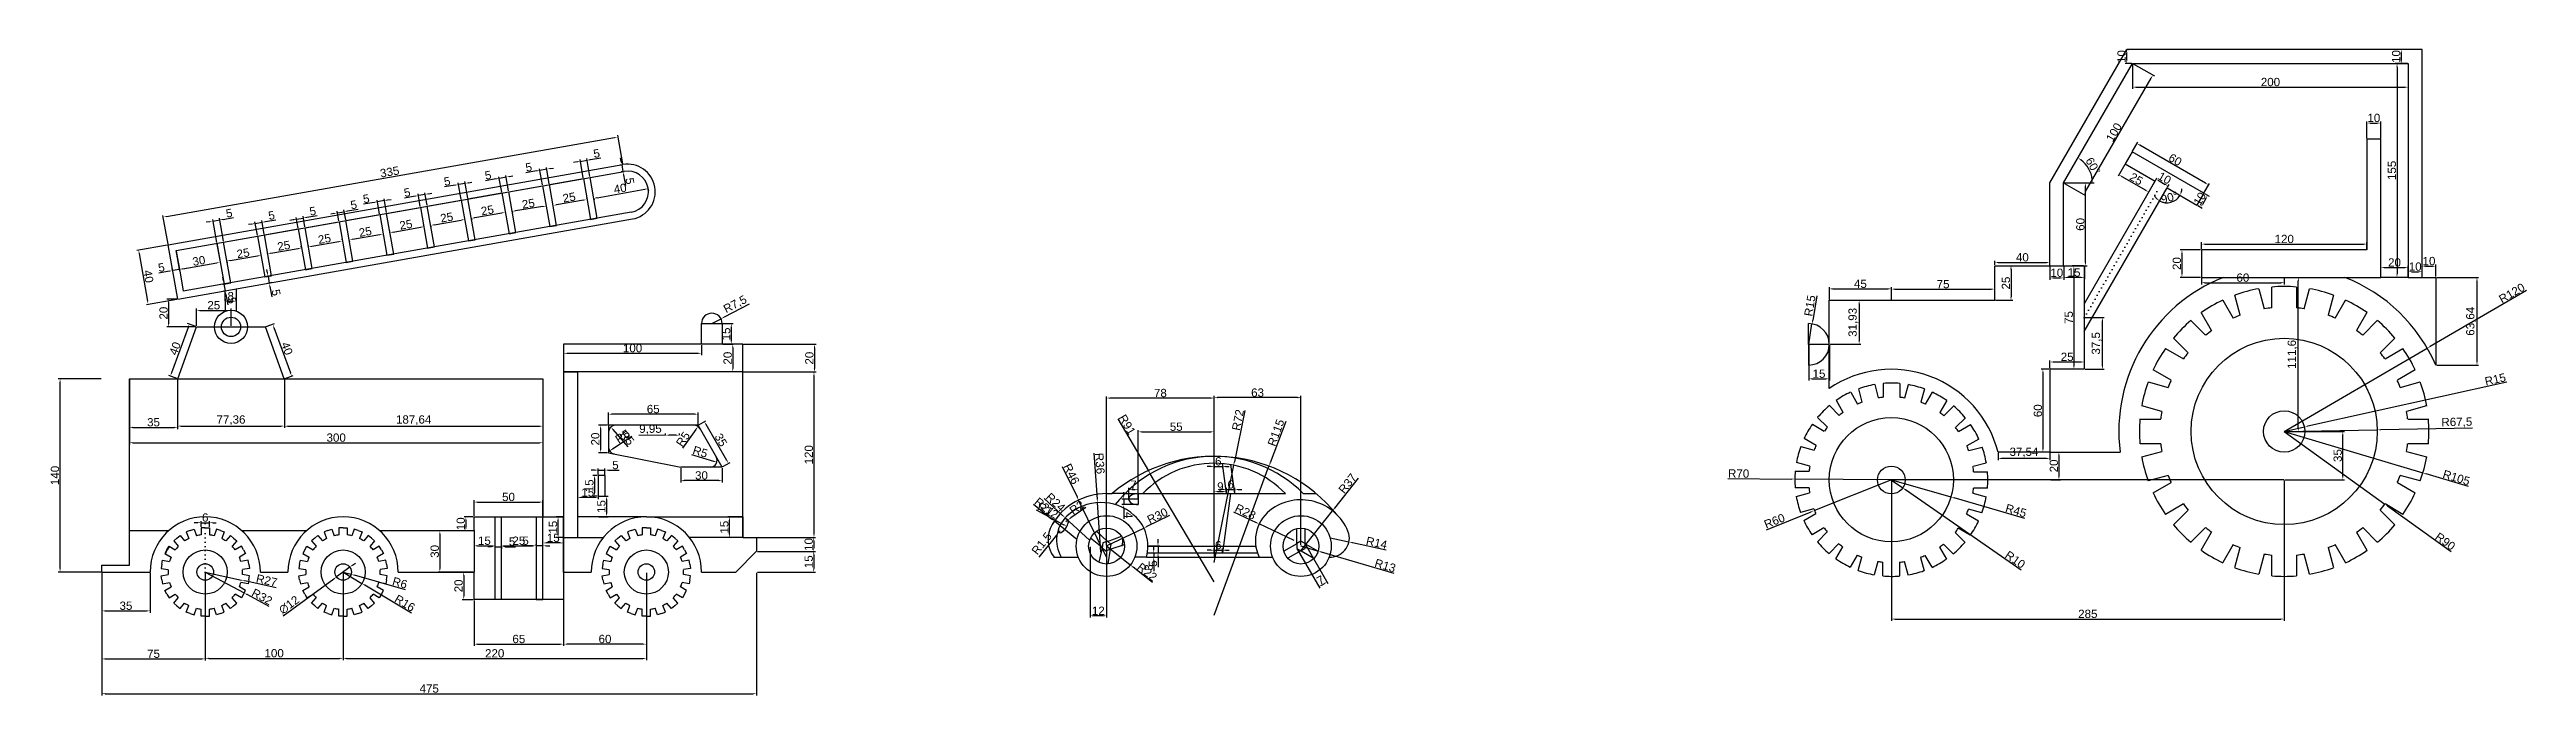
# Model space of a CAD drawing. Header units: millimetres. Extents: x 709 to 4693, y -85 to 383.
# Drawn here: x 709 to 2506, y -85 to 383 of the extents above; entities that cross this region are included whole.
import ezdxf

# ---------------------------------------------------------------- set-up
doc = ezdxf.new("R2010")
doc.units = ezdxf.units.MM
doc.linetypes.add('ACAD_ISO07W100', pattern=[3, 0, -3])
doc.styles.get("Standard").update_dxf_attribs({"font": 'arial.ttf'})
doc.dimstyles.new('ISO-25', dxfattribs={"dimtxt": 6, "dimasz": 2.5, "dimexe": 1.25, "dimexo": 0.625, "dimtad": 1, "dimtxsty": 'Standard', "dimcen": 2.5, "dimclrt": 3, "dimadec": 0, "dimazin": 0, "dimtfac": 1, "dimtmove": 0, "dimatfit": 3, "dimfxl": 1, "dimtfillclr": 7, "dimarcsym": 0})

msp = doc.modelspace()

# ---------------------------------------------------------------- blocks, each defined once
blk = doc.blocks.new('*D1')
at = {"color": 0, "lineweight": -2, "transparency": 16777216}
for p, q in [((746.9, 3.8), (746.9, -25)), ((781.9, 3.8), (781.9, -25)), ((749.4, -23.7), (779.4, -23.7))]:
    blk.add_line(p, q, dxfattribs=at)
at = {"color": 0, "transparency": 16777216}
for points in [[(749.4, -23.3), (749.4, -24.1), (746.9, -23.7)], [(779.4, -23.3), (779.4, -24.1), (781.9, -23.7)]]:
    blk.add_solid(points, dxfattribs=at)
at = {"layer": 'Defpoints', "color": 0, "transparency": 16777216}
for p in [(746.9, 4.4), (781.9, 4.4), (781.9, -23.7)]:
    blk.add_point(p, dxfattribs=at)
at = {"color": 3, "transparency": 16777216, "insert": (764.4, -20), "char_height": 6, "attachment_point": 5}
blk.add_mtext('35', dxfattribs=at)
blk = doc.blocks.new('*U2')
for p, q in [((0, 2.6), (-3, 2.6)), ((-3, 2.6), (-3, -2.6)), ((0, 2.6), (3, 2.6)), ((3, 2.6), (3, -2.6))]:
    blk.add_line(p, q)
blk = doc.blocks.new('*U3')
at = {"color": 0, "linetype": 'ByBlock', "lineweight": -2, "transparency": 16777216}
blk.add_blockref('*U2', (821.9, 33.9), dxfattribs=at)
for p, rotation in [((796.4, 19.2), 59.99999999999999), ((803, 27), 40.00000000000001), ((811.9, 32.1), 19.99999999999999), ((832, 32.1), 340), ((840.8, 27), 320), ((847.4, 19.2), 299.9999999999999), ((793, 9.6), 80.00000000000001), ((793, -0.7), 99.99999999999999), ((850.9, 9.6), 280), ((850.9, -0.7), 260), ((796.4, -10.3), 120), ((803, -18.1), 140.0000000000001), ((840.8, -18.1), 219.9999999999999), ((847.4, -10.3), 240), ((811.9, -23.2), 160.0000000000001), ((821.9, -25), 180), ((832, -23.2), 200)]:
    blk.add_blockref('*U2', p, dxfattribs=dict(at, rotation=rotation))
blk = doc.blocks.new('*D4')
at = {"color": 0, "lineweight": -2, "transparency": 16777216}
for p, q in [((816.4, 40.2), (813.9, 40.2)), ((818.9, 37.1), (818.9, 41.4)), ((818.9, 40.2), (824.9, 40.2)), ((824.9, 37.1), (824.9, 41.4)), ((827.4, 40.2), (829.9, 40.2))]:
    blk.add_line(p, q, dxfattribs=at)
at = {"color": 0, "transparency": 16777216}
for points in [[(816.4, 40.6), (816.4, 39.8), (818.9, 40.2)], [(827.4, 40.6), (827.4, 39.8), (824.9, 40.2)]]:
    blk.add_solid(points, dxfattribs=at)
at = {"layer": 'Defpoints', "color": 0, "transparency": 16777216}
for p in [(818.9, 36.4), (824.9, 40.2), (824.9, 36.4)]:
    blk.add_point(p, dxfattribs=at)
at = {"color": 3, "transparency": 16777216, "insert": (821.9, 43.9), "char_height": 6, "attachment_point": 5}
blk.add_mtext('6', dxfattribs=at)
blk = doc.blocks.new('*D5')
at = {"color": 0, "lineweight": -2, "transparency": 16777216}
for p, q in [((746.9, 3.8), (746.9, -59.7)), ((821.9, 3.8), (821.9, -59.7)), ((749.4, -58.5), (819.4, -58.5))]:
    blk.add_line(p, q, dxfattribs=at)
at = {"color": 0, "transparency": 16777216}
for points in [[(749.4, -58.1), (749.4, -58.9), (746.9, -58.5)], [(819.4, -58.1), (819.4, -58.9), (821.9, -58.5)]]:
    blk.add_solid(points, dxfattribs=at)
at = {"layer": 'Defpoints', "color": 0, "transparency": 16777216}
for p in [(746.9, 4.4), (821.9, 4.4), (821.9, -58.5)]:
    blk.add_point(p, dxfattribs=at)
at = {"color": 3, "transparency": 16777216, "insert": (784.4, -54.8), "char_height": 6, "attachment_point": 5}
blk.add_mtext('75', dxfattribs=at)
blk = doc.blocks.new('*D6')
at = {"color": 0, "lineweight": -2, "transparency": 16777216}
for p, q in [((821.9, 3.8), (821.9, -59.3)), ((921.9, 3.8), (921.9, -59.3)), ((824.4, -58.1), (919.4, -58.1))]:
    blk.add_line(p, q, dxfattribs=at)
at = {"color": 0, "transparency": 16777216}
for points in [[(824.4, -57.6), (824.4, -58.5), (821.9, -58.1)], [(919.4, -57.6), (919.4, -58.5), (921.9, -58.1)]]:
    blk.add_solid(points, dxfattribs=at)
at = {"layer": 'Defpoints', "color": 0, "transparency": 16777216}
for p in [(821.9, 4.4), (921.9, 4.4), (921.9, -58.1)]:
    blk.add_point(p, dxfattribs=at)
at = {"color": 3, "transparency": 16777216, "insert": (871.9, -54.4), "char_height": 6, "attachment_point": 5}
blk.add_mtext('100', dxfattribs=at)
blk = doc.blocks.new('*U7')
for p, q in [((0, 2.6), (-3, 2.6)), ((-3, 2.6), (-3, -2.6)), ((0, 2.6), (3, 2.6)), ((3, 2.6), (3, -2.6))]:
    blk.add_line(p, q)
blk = doc.blocks.new('*U8')
at = {"color": 0, "linetype": 'ByBlock', "lineweight": -2, "transparency": 16777216}
blk.add_blockref('*U7', (821.9, 33.9), dxfattribs=at)
for p, rotation in [((796.4, 19.2), 59.99999999999999), ((803, 27), 40.00000000000001), ((811.9, 32.1), 19.99999999999999), ((832, 32.1), 340), ((840.8, 27), 320), ((847.4, 19.2), 299.9999999999999), ((793, 9.6), 80.00000000000001), ((793, -0.7), 99.99999999999999), ((850.9, 9.6), 280), ((850.9, -0.7), 260), ((796.4, -10.3), 120), ((803, -18.1), 140.0000000000001), ((840.8, -18.1), 219.9999999999999), ((847.4, -10.3), 240), ((811.9, -23.2), 160.0000000000001), ((821.9, -25), 180), ((832, -23.2), 200)]:
    blk.add_blockref('*U7', p, dxfattribs=dict(at, rotation=rotation))
blk = doc.blocks.new('*U9')
for p, q in [((0, 2.6), (-3, 2.6)), ((-3, 2.6), (-3, -2.6)), ((0, 2.6), (3, 2.6)), ((3, 2.6), (3, -2.6))]:
    blk.add_line(p, q)
blk = doc.blocks.new('*U10')
at = {"color": 0, "linetype": 'ByBlock', "lineweight": -2, "transparency": 16777216}
blk.add_blockref('*U9', (821.9, 33.9), dxfattribs=at)
for p, rotation in [((796.4, 19.2), 59.99999999999999), ((803, 27), 40.00000000000001), ((811.9, 32.1), 19.99999999999999), ((832, 32.1), 340), ((840.8, 27), 320), ((847.4, 19.2), 299.9999999999999), ((793, 9.6), 80.00000000000001), ((793, -0.7), 99.99999999999999), ((850.9, 9.6), 280), ((850.9, -0.7), 260), ((796.4, -10.3), 120), ((803, -18.1), 140.0000000000001), ((840.8, -18.1), 219.9999999999999), ((847.4, -10.3), 240), ((811.9, -23.2), 160.0000000000001), ((821.9, -25), 180), ((832, -23.2), 200)]:
    blk.add_blockref('*U9', p, dxfattribs=dict(at, rotation=rotation))
blk = doc.blocks.new('*D11')
at = {"color": 0, "lineweight": -2, "transparency": 16777216}
for p, q in [((921.9, 3.8), (921.9, -59.4)), ((1141.9, 3.8), (1141.9, -59.4)), ((924.4, -58.2), (1139.4, -58.2))]:
    blk.add_line(p, q, dxfattribs=at)
at = {"color": 0, "transparency": 16777216}
for points in [[(924.4, -57.7), (924.4, -58.6), (921.9, -58.2)], [(1139.4, -57.7), (1139.4, -58.6), (1141.9, -58.2)]]:
    blk.add_solid(points, dxfattribs=at)
at = {"layer": 'Defpoints', "color": 0, "transparency": 16777216}
for p in [(921.9, 4.4), (1141.9, 4.4), (1141.9, -58.2)]:
    blk.add_point(p, dxfattribs=at)
at = {"color": 3, "transparency": 16777216, "insert": (1031.9, -54.5), "char_height": 6, "attachment_point": 5}
blk.add_mtext('220', dxfattribs=at)
blk = doc.blocks.new('*D12')
at = {"color": 0, "lineweight": -2, "transparency": 16777216}
for p, q in [((1081.9, 3.8), (1081.9, -49.1)), ((1141.9, 3.8), (1141.9, -49.1)), ((1139.4, -47.8), (1084.4, -47.8))]:
    blk.add_line(p, q, dxfattribs=at)
at = {"color": 0, "transparency": 16777216}
for points in [[(1084.4, -47.4), (1084.4, -48.2), (1081.9, -47.8)], [(1139.4, -47.4), (1139.4, -48.2), (1141.9, -47.8)]]:
    blk.add_solid(points, dxfattribs=at)
at = {"layer": 'Defpoints', "color": 0, "transparency": 16777216}
for p in [(1081.9, 4.4), (1141.9, 4.4), (1081.9, -47.8)]:
    blk.add_point(p, dxfattribs=at)
at = {"color": 3, "transparency": 16777216, "insert": (1111.9, -44.1), "char_height": 6, "attachment_point": 5}
blk.add_mtext('60', dxfattribs=at)
blk = doc.blocks.new('*D13')
at = {"color": 0, "lineweight": -2, "transparency": 16777216}
for p, q in [((746.9, 3.8), (746.9, -84.9)), ((1221.9, 3.8), (1221.9, -84.9)), ((749.4, -83.7), (1219.4, -83.7))]:
    blk.add_line(p, q, dxfattribs=at)
at = {"color": 0, "transparency": 16777216}
for points in [[(749.4, -83.3), (749.4, -84.1), (746.9, -83.7)], [(1219.4, -83.3), (1219.4, -84.1), (1221.9, -83.7)]]:
    blk.add_solid(points, dxfattribs=at)
at = {"layer": 'Defpoints', "color": 0, "transparency": 16777216}
for p in [(746.9, 4.4), (1221.9, 4.4), (1221.9, -83.7)]:
    blk.add_point(p, dxfattribs=at)
at = {"color": 3, "transparency": 16777216, "insert": (984.4, -80), "char_height": 6, "attachment_point": 5}
blk.add_mtext('475', dxfattribs=at)
blk = doc.blocks.new('*D14')
at = {"color": 0, "lineweight": -2, "transparency": 16777216}
for p, q in [((1016.9, -16.2), (1016.9, -49.1)), ((1081.9, -16.2), (1081.9, -49.1)), ((1019.4, -47.8), (1079.4, -47.8))]:
    blk.add_line(p, q, dxfattribs=at)
at = {"color": 0, "transparency": 16777216}
for points in [[(1019.4, -47.4), (1019.4, -48.2), (1016.9, -47.8)], [(1079.4, -47.4), (1079.4, -48.2), (1081.9, -47.8)]]:
    blk.add_solid(points, dxfattribs=at)
at = {"layer": 'Defpoints', "color": 0, "transparency": 16777216}
for p in [(1016.9, -15.6), (1081.9, -15.6), (1081.9, -47.8)]:
    blk.add_point(p, dxfattribs=at)
at = {"color": 3, "transparency": 16777216, "insert": (1049.4, -44.1), "char_height": 6, "attachment_point": 5}
blk.add_mtext('65', dxfattribs=at)
blk = doc.blocks.new('*D15')
at = {"color": 0, "lineweight": -2, "transparency": 16777216}
for p, q in [((1016.9, 45.1), (1016.9, 56.4)), ((1019.4, 55.1), (1064.4, 55.1)), ((1066.9, 45.1), (1066.9, 56.4))]:
    blk.add_line(p, q, dxfattribs=at)
at = {"color": 0, "transparency": 16777216}
for points in [[(1019.4, 55.5), (1019.4, 54.7), (1016.9, 55.1)], [(1064.4, 55.5), (1064.4, 54.7), (1066.9, 55.1)]]:
    blk.add_solid(points, dxfattribs=at)
at = {"layer": 'Defpoints', "color": 0, "transparency": 16777216}
for p in [(1066.9, 55.1), (1016.9, 44.4), (1066.9, 44.4)]:
    blk.add_point(p, dxfattribs=at)
at = {"color": 3, "transparency": 16777216, "insert": (1041.9, 58.8), "char_height": 6, "attachment_point": 5}
blk.add_mtext('50', dxfattribs=at)
blk = doc.blocks.new('*D16')
at = {"color": 0, "lineweight": -2, "transparency": 16777216}
for p, q in [((1016.3, 44.4), (1009.7, 44.4)), ((1011, 41.9), (1011, 36.9)), ((1016.3, 34.4), (1009.7, 34.4))]:
    blk.add_line(p, q, dxfattribs=at)
at = {"color": 0, "transparency": 16777216}
for points in [[(1010.6, 41.9), (1011.4, 41.9), (1011, 44.4)], [(1010.6, 36.9), (1011.4, 36.9), (1011, 34.4)]]:
    blk.add_solid(points, dxfattribs=at)
at = {"layer": 'Defpoints', "color": 0, "transparency": 16777216}
for p in [(1016.9, 44.4), (1011, 34.4), (1016.9, 34.4)]:
    blk.add_point(p, dxfattribs=at)
at = {"color": 3, "transparency": 16777216, "insert": (1007.3, 39.4), "char_height": 6, "attachment_point": 5, "rotation": 90}
blk.add_mtext('10', dxfattribs=at)
blk = doc.blocks.new('*D17')
at = {"color": 0, "lineweight": -2, "transparency": 16777216}
for p, q in [((1016.3, 34.4), (990.8, 34.4)), ((992.1, 31.9), (992.1, 6.9)), ((1016.3, 4.4), (990.8, 4.4))]:
    blk.add_line(p, q, dxfattribs=at)
at = {"color": 0, "transparency": 16777216}
for points in [[(991.7, 31.9), (992.5, 31.9), (992.1, 34.4)], [(991.7, 6.9), (992.5, 6.9), (992.1, 4.4)]]:
    blk.add_solid(points, dxfattribs=at)
at = {"layer": 'Defpoints', "color": 0, "transparency": 16777216}
for p in [(1016.9, 34.4), (992.1, 4.4), (1016.9, 4.4)]:
    blk.add_point(p, dxfattribs=at)
at = {"color": 3, "transparency": 16777216, "insert": (988.4, 19.4), "char_height": 6, "attachment_point": 5, "rotation": 90}
blk.add_mtext('30', dxfattribs=at)
blk = doc.blocks.new('*D18')
at = {"color": 0, "lineweight": -2, "transparency": 16777216}
for p, q in [((1016.3, 4.4), (1008.2, 4.4)), ((1009.4, 1.9), (1009.4, -13.1)), ((1016.3, -15.6), (1008.2, -15.6))]:
    blk.add_line(p, q, dxfattribs=at)
at = {"color": 0, "transparency": 16777216}
for points in [[(1009, 1.9), (1009.8, 1.9), (1009.4, 4.4)], [(1009, -13.1), (1009.8, -13.1), (1009.4, -15.6)]]:
    blk.add_solid(points, dxfattribs=at)
at = {"layer": 'Defpoints', "color": 0, "transparency": 16777216}
for p in [(1016.9, 4.4), (1009.4, -15.6), (1016.9, -15.6)]:
    blk.add_point(p, dxfattribs=at)
at = {"color": 3, "transparency": 16777216, "insert": (1005.7, -5.6), "char_height": 6, "attachment_point": 5, "rotation": 90}
blk.add_mtext('20', dxfattribs=at)
blk = doc.blocks.new('*D19')
at = {"color": 0, "lineweight": -2, "transparency": 16777216}
for p, q in [((1016.9, 33.8), (1016.9, 22.2)), ((1019.4, 23.4), (1029.4, 23.4)), ((1031.9, 33.8), (1031.9, 22.2))]:
    blk.add_line(p, q, dxfattribs=at)
at = {"color": 0, "transparency": 16777216}
for points in [[(1019.4, 23.9), (1019.4, 23), (1016.9, 23.4)], [(1029.4, 23.9), (1029.4, 23), (1031.9, 23.4)]]:
    blk.add_solid(points, dxfattribs=at)
at = {"layer": 'Defpoints', "color": 0, "transparency": 16777216}
for p in [(1016.9, 34.4), (1031.9, 34.4), (1031.9, 23.4)]:
    blk.add_point(p, dxfattribs=at)
at = {"color": 3, "transparency": 16777216, "insert": (1024.4, 27.1), "char_height": 6, "attachment_point": 5}
blk.add_mtext('15', dxfattribs=at)
blk = doc.blocks.new('*D20')
at = {"color": 0, "lineweight": -2, "transparency": 16777216}
for p, q in [((1029.4, 22.8), (1026.9, 22.8)), ((1031.9, 22.8), (1031.9, 21.6)), ((1031.9, 22.8), (1036.9, 22.8)), ((1036.9, 22.8), (1036.9, 21.6)), ((1039.4, 22.8), (1047.1, 22.8))]:
    blk.add_line(p, q, dxfattribs=at)
at = {"color": 0, "transparency": 16777216}
for points in [[(1029.4, 23.2), (1029.4, 22.4), (1031.9, 22.8)], [(1039.4, 23.2), (1039.4, 22.4), (1036.9, 22.8)]]:
    blk.add_solid(points, dxfattribs=at)
at = {"layer": 'Defpoints', "color": 0, "transparency": 16777216}
for p in [(1031.9, 23.4), (1036.9, 23.4), (1036.9, 22.8)]:
    blk.add_point(p, dxfattribs=at)
at = {"color": 3, "transparency": 16777216, "insert": (1044.5, 26.5), "char_height": 6, "attachment_point": 5}
blk.add_mtext('5', dxfattribs=at)
blk = doc.blocks.new('*D21')
at = {"color": 0, "lineweight": -2, "transparency": 16777216}
for p, q in [((1036.9, 24.1), (1036.9, 24.7)), ((1039.4, 23.4), (1059.4, 23.4)), ((1061.9, 24.1), (1061.9, 24.7))]:
    blk.add_line(p, q, dxfattribs=at)
at = {"color": 0, "transparency": 16777216}
for points in [[(1039.4, 23.9), (1039.4, 23), (1036.9, 23.4)], [(1059.4, 23.9), (1059.4, 23), (1061.9, 23.4)]]:
    blk.add_solid(points, dxfattribs=at)
at = {"layer": 'Defpoints', "color": 0, "transparency": 16777216}
for p in [(1036.9, 23.4), (1061.9, 23.4), (1061.9, 23.4)]:
    blk.add_point(p, dxfattribs=at)
at = {"color": 3, "transparency": 16777216, "insert": (1049.4, 27.1), "char_height": 6, "attachment_point": 5}
blk.add_mtext('25', dxfattribs=at)
blk = doc.blocks.new('*D22')
at = {"color": 0, "lineweight": -2, "transparency": 16777216}
for p, q in [((1059.4, 23.4), (1051.7, 23.4)), ((1061.9, 24.1), (1061.9, 24.7)), ((1066.9, 23.4), (1061.9, 23.4)), ((1066.9, 24.1), (1066.9, 24.7)), ((1069.4, 23.4), (1071.9, 23.4))]:
    blk.add_line(p, q, dxfattribs=at)
at = {"color": 0, "transparency": 16777216}
for points in [[(1059.4, 23.9), (1059.4, 23), (1061.9, 23.4)], [(1069.4, 23.9), (1069.4, 23), (1066.9, 23.4)]]:
    blk.add_solid(points, dxfattribs=at)
at = {"layer": 'Defpoints', "color": 0, "transparency": 16777216}
for p in [(1061.9, 23.4), (1061.9, 23.4), (1066.9, 23.4)]:
    blk.add_point(p, dxfattribs=at)
at = {"color": 3, "transparency": 16777216, "insert": (1054.3, 27.1), "char_height": 6, "attachment_point": 5}
blk.add_mtext('5', dxfattribs=at)
blk = doc.blocks.new('*D23')
at = {"color": 0, "lineweight": -2, "transparency": 16777216}
for p, q in [((1066.9, 24.1), (1066.9, 26.8)), ((1079.4, 25.5), (1069.4, 25.5)), ((1081.9, 24.1), (1081.9, 26.8))]:
    blk.add_line(p, q, dxfattribs=at)
at = {"color": 0, "transparency": 16777216}
for points in [[(1069.4, 25.9), (1069.4, 25.1), (1066.9, 25.5)], [(1079.4, 25.9), (1079.4, 25.1), (1081.9, 25.5)]]:
    blk.add_solid(points, dxfattribs=at)
at = {"layer": 'Defpoints', "color": 0, "transparency": 16777216}
for p in [(1066.9, 25.5), (1066.9, 23.4), (1081.9, 23.4)]:
    blk.add_point(p, dxfattribs=at)
at = {"color": 3, "transparency": 16777216, "insert": (1074.4, 29.2), "char_height": 6, "attachment_point": 5}
blk.add_mtext('15', dxfattribs=at)
blk = doc.blocks.new('*D24')
at = {"color": 0, "lineweight": -2, "transparency": 16777216}
for p, q in [((800.9, 236.8), (803.4, 222.5)), ((830.4, 242), (832.9, 227.7)), ((805.6, 224.1), (830.3, 228.5))]:
    blk.add_line(p, q, dxfattribs=at)
at = {"color": 0, "transparency": 16777216}
for points in [[(805.6, 224.5), (805.7, 223.7), (803.2, 223.7)], [(830.2, 228.9), (830.3, 228.1), (832.7, 228.9)]]:
    blk.add_solid(points, dxfattribs=at)
at = {"layer": 'Defpoints', "color": 0, "transparency": 16777216}
for p in [(800.8, 237.4), (830.3, 242.6), (832.7, 228.9)]:
    blk.add_point(p, dxfattribs=at)
at = {"color": 3, "transparency": 16777216, "insert": (817.3, 229.9), "char_height": 6, "attachment_point": 5, "rotation": 10}
blk.add_mtext('30', dxfattribs=at)
blk = doc.blocks.new('*D25')
at = {"color": 0, "lineweight": -2, "transparency": 16777216}
for p, q in [((1103.8, 274.9), (1104, 274)), ((1106.3, 275.6), (1140.7, 281.7)), ((1143.2, 281.9), (1143.4, 280.9))]:
    blk.add_line(p, q, dxfattribs=at)
at = {"color": 0, "transparency": 16777216}
for points in [[(1106.2, 276.1), (1106.3, 275.2), (1103.8, 275.2)], [(1140.7, 282.1), (1140.8, 281.3), (1143.2, 282.2)]]:
    blk.add_solid(points, dxfattribs=at)
at = {"layer": 'Defpoints', "color": 0, "transparency": 16777216}
for p in [(1103.7, 275.6), (1143.1, 282.5), (1143.2, 282.2)]:
    blk.add_point(p, dxfattribs=at)
at = {"color": 3, "transparency": 16777216, "insert": (1122.9, 282.3), "char_height": 6, "attachment_point": 5, "rotation": 10}
blk.add_mtext('40', dxfattribs=at)
blk = doc.blocks.new('*D26')
at = {"color": 0, "lineweight": -2, "transparency": 16777216}
for p, q in [((1074.1, 270.6), (1074, 271.2)), ((1096.4, 273.9), (1076.7, 270.4)), ((1098.8, 275), (1098.7, 275.6))]:
    blk.add_line(p, q, dxfattribs=at)
at = {"color": 0, "transparency": 16777216}
for points in [[(1076.6, 270.8), (1076.8, 270), (1074.3, 270)], [(1096.3, 274.3), (1096.5, 273.5), (1098.9, 274.3)]]:
    blk.add_solid(points, dxfattribs=at)
at = {"layer": 'Defpoints', "color": 0, "transparency": 16777216}
for p in [(1074.3, 270), (1074.3, 270), (1098.9, 274.3)]:
    blk.add_point(p, dxfattribs=at)
at = {"color": 3, "transparency": 16777216, "insert": (1085.9, 275.8), "char_height": 6, "attachment_point": 5, "rotation": 10}
blk.add_mtext('25', dxfattribs=at)
blk = doc.blocks.new('*D29')
at = {"color": 0, "lineweight": -2, "transparency": 16777216}
for p, q in [((1069.2, 269.6), (1069.4, 268.4)), ((1044.6, 265.6), (1044.7, 264.4)), ((1066.8, 269.2), (1047, 266.1))]:
    blk.add_line(p, q, dxfattribs=at)
at = {"color": 0, "transparency": 16777216}
for points in [[(1066.7, 269.6), (1066.8, 268.8), (1069.2, 269.6)], [(1046.9, 266.5), (1047.1, 265.7), (1044.5, 265.7)]]:
    blk.add_solid(points, dxfattribs=at)
at = {"layer": 'Defpoints', "color": 0, "transparency": 16777216}
for p in [(1069.1, 270.2), (1044.5, 266.2), (1044.5, 265.7)]:
    blk.add_point(p, dxfattribs=at)
at = {"color": 3, "transparency": 16777216, "insert": (1056.3, 271.3), "char_height": 6, "attachment_point": 5, "rotation": 9.0752}
blk.add_mtext('25', dxfattribs=at)
blk = doc.blocks.new('*D30')
at = {"color": 0, "lineweight": -2, "transparency": 16777216}
for p, q in [((794.4, 241.3), (772.4, 237.4)), ((774, 235.2), (780.1, 200.7)), ((801.3, 201.9), (779.3, 198))]:
    blk.add_line(p, q, dxfattribs=at)
at = {"color": 0, "transparency": 16777216}
for points in [[(774.4, 235.3), (773.6, 235.1), (773.6, 237.7)], [(780.5, 200.8), (779.7, 200.7), (780.5, 198.3)]]:
    blk.add_solid(points, dxfattribs=at)
at = {"layer": 'Defpoints', "color": 0, "transparency": 16777216}
for p in [(795, 241.4), (780.5, 198.3), (801.9, 202)]:
    blk.add_point(p, dxfattribs=at)
at = {"color": 3, "transparency": 16777216, "insert": (780.7, 218.6), "char_height": 6, "attachment_point": 5, "rotation": 280}
blk.add_mtext('40', dxfattribs=at)
blk = doc.blocks.new('*D31')
at = {"color": 0, "lineweight": -2, "transparency": 16777216}
for p, q in [((795.8, 222.4), (788.2, 221)), ((798.1, 223.4), (798, 224)), ((803.2, 223.7), (798.3, 222.8)), ((803.1, 224.3), (803, 224.9)), ((805.6, 224.1), (808.1, 224.6))]:
    blk.add_line(p, q, dxfattribs=at)
at = {"color": 0, "transparency": 16777216}
for points in [[(795.7, 222.8), (795.9, 222), (798.3, 222.8)], [(805.6, 224.5), (805.7, 223.7), (803.2, 223.7)]]:
    blk.add_solid(points, dxfattribs=at)
at = {"layer": 'Defpoints', "color": 0, "transparency": 16777216}
for p in [(798.3, 222.8), (798.3, 222.8), (803.2, 223.7)]:
    blk.add_point(p, dxfattribs=at)
at = {"color": 3, "transparency": 16777216, "insert": (790.1, 225.1), "char_height": 6, "attachment_point": 5, "rotation": 10}
blk.add_mtext('5', dxfattribs=at)
blk = doc.blocks.new('*D33')
at = {"color": 0, "lineweight": -2, "transparency": 16777216}
for p, q in [((837.8, 229.1), (837.9, 228.5)), ((840.1, 230.2), (859.8, 233.4)), ((862.4, 233.2), (862.5, 232.6))]:
    blk.add_line(p, q, dxfattribs=at)
at = {"color": 0, "transparency": 16777216}
for points in [[(859.8, 233.8), (859.9, 233), (862.3, 233.8)], [(840, 230.6), (840.2, 229.8), (837.6, 229.8)]]:
    blk.add_solid(points, dxfattribs=at)
at = {"layer": 'Defpoints', "color": 0, "transparency": 16777216}
for p in [(862.3, 233.8), (862.3, 233.8), (837.6, 229.8)]:
    blk.add_point(p, dxfattribs=at)
at = {"color": 3, "transparency": 16777216, "insert": (849.4, 235.4), "char_height": 6, "attachment_point": 5, "rotation": 9.3943}
blk.add_mtext('25', dxfattribs=at)
blk = doc.blocks.new('*D35')
at = {"color": 0, "lineweight": -2, "transparency": 16777216}
for p, q in [((867.1, 235.3), (867, 236.3)), ((869.6, 235.5), (889.4, 238.8)), ((891.8, 239.4), (891.6, 240.4))]:
    blk.add_line(p, q, dxfattribs=at)
at = {"color": 0, "transparency": 16777216}
for points in [[(869.6, 235.9), (869.7, 235.1), (867.2, 235.1)], [(889.3, 239.2), (889.4, 238.4), (891.8, 239.2)]]:
    blk.add_solid(points, dxfattribs=at)
at = {"layer": 'Defpoints', "color": 0, "transparency": 16777216}
for p in [(867.2, 234.7), (891.8, 239.2), (891.9, 238.7)]:
    blk.add_point(p, dxfattribs=at)
at = {"color": 3, "transparency": 16777216, "insert": (878.9, 240.8), "char_height": 6, "attachment_point": 5, "rotation": 9.3943}
blk.add_mtext('25', dxfattribs=at)
blk = doc.blocks.new('*D37')
at = {"color": 0, "lineweight": -2, "transparency": 16777216}
for p, q in [((896.7, 240.6), (896.6, 241.2)), ((899.2, 240.4), (918.9, 243.9)), ((921.3, 245), (921.2, 245.6))]:
    blk.add_line(p, q, dxfattribs=at)
at = {"color": 0, "transparency": 16777216}
for points in [[(899.2, 240.8), (899.3, 240), (896.8, 240)], [(918.9, 244.3), (919, 243.5), (921.4, 244.3)]]:
    blk.add_solid(points, dxfattribs=at)
at = {"layer": 'Defpoints', "color": 0, "transparency": 16777216}
for p in [(896.8, 240), (921.4, 244.3), (921.4, 244.3)]:
    blk.add_point(p, dxfattribs=at)
at = {"color": 3, "transparency": 16777216, "insert": (908.4, 245.8), "char_height": 6, "attachment_point": 5, "rotation": 10}
blk.add_mtext('25', dxfattribs=at)
blk = doc.blocks.new('*D39')
at = {"color": 0, "lineweight": -2, "transparency": 16777216}
for p, q in [((926.4, 244.6), (926.6, 243.9)), ((928.8, 245.5), (948.5, 249)), ((951, 248.9), (951.2, 248.2))]:
    blk.add_line(p, q, dxfattribs=at)
at = {"color": 0, "transparency": 16777216}
for points in [[(928.7, 245.9), (928.9, 245.1), (926.3, 245.1)], [(948.4, 249.4), (948.6, 248.6), (951, 249.4)]]:
    blk.add_solid(points, dxfattribs=at)
at = {"layer": 'Defpoints', "color": 0, "transparency": 16777216}
for p in [(926.3, 245.2), (950.9, 249.6), (951, 249.4)]:
    blk.add_point(p, dxfattribs=at)
at = {"color": 3, "transparency": 16777216, "insert": (938, 250.9), "char_height": 6, "attachment_point": 5, "rotation": 10}
blk.add_mtext('25', dxfattribs=at)
blk = doc.blocks.new('*D41')
at = {"color": 0, "lineweight": -2, "transparency": 16777216}
for p, q in [((958.3, 250.7), (978, 254.2)), ((980.4, 255.3), (980.3, 255.9)), ((955.8, 250.9), (955.7, 251.5))]:
    blk.add_line(p, q, dxfattribs=at)
at = {"color": 0, "transparency": 16777216}
for points in [[(978, 254.6), (978.1, 253.8), (980.5, 254.6)], [(958.3, 251.1), (958.4, 250.3), (955.9, 250.3)]]:
    blk.add_solid(points, dxfattribs=at)
at = {"layer": 'Defpoints', "color": 0, "transparency": 16777216}
for p in [(980.5, 254.6), (980.5, 254.6), (955.9, 250.3)]:
    blk.add_point(p, dxfattribs=at)
at = {"color": 3, "transparency": 16777216, "insert": (967.5, 256.1), "char_height": 6, "attachment_point": 5, "rotation": 10}
blk.add_mtext('25', dxfattribs=at)
blk = doc.blocks.new('*D43')
at = {"color": 0, "lineweight": -2, "transparency": 16777216}
for p, q in [((985.5, 254.9), (985.6, 254.3)), ((987.9, 255.9), (1007.6, 259.4)), ((1010.2, 259.2), (1010.3, 258.6))]:
    blk.add_line(p, q, dxfattribs=at)
at = {"color": 0, "transparency": 16777216}
for points in [[(987.8, 256.4), (988, 255.5), (985.4, 255.5)], [(1007.5, 259.8), (1007.7, 259), (1010, 259.9)]]:
    blk.add_solid(points, dxfattribs=at)
at = {"layer": 'Defpoints', "color": 0, "transparency": 16777216}
for p in [(985.4, 255.5), (1010, 259.9), (1010, 259.9)]:
    blk.add_point(p, dxfattribs=at)
at = {"color": 3, "transparency": 16777216, "insert": (997.1, 261.3), "char_height": 6, "attachment_point": 5, "rotation": 10}
blk.add_mtext('25', dxfattribs=at)
blk = doc.blocks.new('*D45')
at = {"color": 0, "lineweight": -2, "transparency": 16777216}
for p, q in [((1015.1, 260.1), (1015.2, 259.5)), ((1017.4, 261.2), (1037.1, 264.6)), ((1039.7, 264.4), (1039.8, 263.8))]:
    blk.add_line(p, q, dxfattribs=at)
at = {"color": 0, "transparency": 16777216}
for points in [[(1017.4, 261.6), (1017.5, 260.7), (1015, 260.7)], [(1037.1, 265), (1037.2, 264.2), (1039.6, 265.1)]]:
    blk.add_solid(points, dxfattribs=at)
at = {"layer": 'Defpoints', "color": 0, "transparency": 16777216}
for p in [(1015, 260.7), (1039.6, 265.1), (1039.6, 265.1)]:
    blk.add_point(p, dxfattribs=at)
at = {"color": 3, "transparency": 16777216, "insert": (1026.6, 266.5), "char_height": 6, "attachment_point": 5, "rotation": 10}
blk.add_mtext('25', dxfattribs=at)
blk = doc.blocks.new('*D49')
at = {"color": 0, "lineweight": -2, "transparency": 16777216}
for p, q in [((835.1, 215.5), (834.7, 218)), ((834.9, 212.9), (834.3, 212.8)), ((835.8, 208), (835.2, 207.9)), ((835.5, 213), (836.4, 208.1)), ((836.8, 205.6), (838.2, 198))]:
    blk.add_line(p, q, dxfattribs=at)
at = {"color": 0, "transparency": 16777216}
for points in [[(835.5, 215.6), (834.7, 215.4), (835.5, 213)], [(837.2, 205.7), (836.4, 205.6), (836.4, 208.1)]]:
    blk.add_solid(points, dxfattribs=at)
at = {"layer": 'Defpoints', "color": 0, "transparency": 16777216}
for p in [(835.5, 213), (836.4, 208.1), (836.4, 208.1)]:
    blk.add_point(p, dxfattribs=at)
at = {"color": 3, "transparency": 16777216, "insert": (841.3, 201.2), "char_height": 6, "attachment_point": 5, "rotation": 280}
blk.add_mtext('5', dxfattribs=at)
blk = doc.blocks.new('*D50')
at = {"color": 0, "lineweight": -2, "transparency": 16777216}
for p, q in [((1124.3, 299.5), (1122.8, 299.2)), ((1123.6, 301.9), (1123.2, 304.4)), ((1125.1, 294.6), (1123.7, 294.3)), ((1124.1, 299.5), (1124.9, 294.5)), ((1125.4, 292.1), (1126.7, 284.5))]:
    blk.add_line(p, q, dxfattribs=at)
at = {"color": 0, "transparency": 16777216}
for points in [[(1124, 302), (1123.2, 301.8), (1124.1, 299.5)], [(1125.8, 292.1), (1125, 292), (1124.9, 294.5)]]:
    blk.add_solid(points, dxfattribs=at)
at = {"layer": 'Defpoints', "color": 0, "transparency": 16777216}
for p in [(1124.9, 299.6), (1124.9, 294.5), (1125.8, 294.7)]:
    blk.add_point(p, dxfattribs=at)
at = {"color": 3, "transparency": 16777216, "insert": (1129.9, 287.7), "char_height": 6, "attachment_point": 5, "rotation": 280}
blk.add_mtext('5', dxfattribs=at)
blk = doc.blocks.new('*D52')
at = {"color": 0, "lineweight": -2, "transparency": 16777216}
for p, q in [((766.9, 143.8), (766.9, 96.9)), ((1066.9, 143.8), (1066.9, 96.9)), ((769.4, 98.1), (1064.4, 98.1))]:
    blk.add_line(p, q, dxfattribs=at)
at = {"color": 0, "transparency": 16777216}
for points in [[(769.4, 98.5), (769.4, 97.7), (766.9, 98.1)], [(1064.4, 98.5), (1064.4, 97.7), (1066.9, 98.1)]]:
    blk.add_solid(points, dxfattribs=at)
at = {"layer": 'Defpoints', "color": 0, "transparency": 16777216}
for p in [(766.9, 144.4), (1066.9, 144.4), (1066.9, 98.1)]:
    blk.add_point(p, dxfattribs=at)
at = {"color": 3, "transparency": 16777216, "insert": (916.9, 101.8), "char_height": 6, "attachment_point": 5}
blk.add_mtext('300', dxfattribs=at)
blk = doc.blocks.new('*D53')
at = {"color": 0, "lineweight": -2, "transparency": 16777216}
for p, q in [((766.9, 143.8), (766.9, 108)), ((801.9, 143.8), (801.9, 108)), ((769.4, 109.2), (799.4, 109.2))]:
    blk.add_line(p, q, dxfattribs=at)
at = {"color": 0, "transparency": 16777216}
for points in [[(769.4, 109.7), (769.4, 108.8), (766.9, 109.2)], [(799.4, 109.7), (799.4, 108.8), (801.9, 109.2)]]:
    blk.add_solid(points, dxfattribs=at)
at = {"layer": 'Defpoints', "color": 0, "transparency": 16777216}
for p in [(766.9, 144.4), (801.9, 144.4), (801.9, 109.2)]:
    blk.add_point(p, dxfattribs=at)
at = {"color": 3, "transparency": 16777216, "insert": (784.4, 112.9), "char_height": 6, "attachment_point": 5}
blk.add_mtext('35', dxfattribs=at)
blk = doc.blocks.new('*D55')
at = {"color": 0, "linetype": 'Continuous', "lineweight": -2, "transparency": 16777216}
for p, q in [((801.3, 202), (794.1, 202)), ((795.3, 199.5), (795.3, 184.5)), ((815, 182), (794.1, 182))]:
    blk.add_line(p, q, dxfattribs=at)
at = {"color": 0, "linetype": 'Continuous', "transparency": 16777216}
for points in [[(794.9, 199.5), (795.8, 199.5), (795.3, 202)], [(794.9, 184.5), (795.8, 184.5), (795.3, 182)]]:
    blk.add_solid(points, dxfattribs=at)
at = {"layer": 'Defpoints', "color": 0, "linetype": 'Continuous', "transparency": 16777216}
for p in [(801.9, 202), (795.3, 182), (815.6, 182)]:
    blk.add_point(p, dxfattribs=at)
at = {"color": 3, "linetype": 'Continuous', "transparency": 16777216, "insert": (791.7, 192), "char_height": 6, "attachment_point": 5, "rotation": 90}
blk.add_mtext('20', dxfattribs=at)
blk = doc.blocks.new('*D56')
at = {"color": 0, "linetype": 'Continuous', "lineweight": -2, "transparency": 16777216}
for p, q in [((809.5, 181.6), (797.5, 148.7)), ((815, 182.2), (809.1, 184.4)), ((801.3, 144.7), (795.5, 146.8))]:
    blk.add_line(p, q, dxfattribs=at)
at = {"color": 0, "linetype": 'Continuous', "transparency": 16777216}
for points in [[(809.1, 181.7), (809.9, 181.5), (810.3, 184)], [(797.1, 148.9), (797.9, 148.6), (796.6, 146.4)]]:
    blk.add_solid(points, dxfattribs=at)
at = {"layer": 'Defpoints', "color": 0, "linetype": 'Continuous', "transparency": 16777216}
for p in [(815.6, 182), (796.6, 146.4), (801.9, 144.4)]:
    blk.add_point(p, dxfattribs=at)
at = {"color": 3, "linetype": 'Continuous', "transparency": 16777216, "insert": (800, 166.4), "char_height": 6, "attachment_point": 5, "rotation": 70}
blk.add_mtext('40', dxfattribs=at)
blk = doc.blocks.new('*D57')
at = {"color": 0, "linetype": 'Continuous', "lineweight": -2, "transparency": 16777216}
for p, q in [((815.6, 182.7), (815.6, 195.3)), ((818.1, 194), (838.1, 194)), ((840.6, 182.7), (840.6, 195.3))]:
    blk.add_line(p, q, dxfattribs=at)
at = {"color": 0, "linetype": 'Continuous', "transparency": 16777216}
for points in [[(818.1, 194.4), (818.1, 193.6), (815.6, 194)], [(838.1, 194.4), (838.1, 193.6), (840.6, 194)]]:
    blk.add_solid(points, dxfattribs=at)
at = {"layer": 'Defpoints', "color": 0, "linetype": 'Continuous', "transparency": 16777216}
for p in [(815.6, 182), (840.6, 194), (840.6, 182)]:
    blk.add_point(p, dxfattribs=at)
at = {"color": 3, "linetype": 'Continuous', "transparency": 16777216, "insert": (828.1, 197.7), "char_height": 6, "attachment_point": 5}
blk.add_mtext('25', dxfattribs=at)
blk = doc.blocks.new('*D58')
at = {"color": 0, "linetype": 'Continuous', "lineweight": -2, "transparency": 16777216}
for p, q in [((866.2, 182.2), (872.1, 184.4)), ((871.7, 181.6), (883.7, 148.7)), ((879.9, 144.7), (885.7, 146.8))]:
    blk.add_line(p, q, dxfattribs=at)
at = {"color": 0, "linetype": 'Continuous', "transparency": 16777216}
for points in [[(872.1, 181.7), (871.4, 181.5), (870.9, 184)], [(884.1, 148.9), (883.3, 148.6), (884.6, 146.4)]]:
    blk.add_solid(points, dxfattribs=at)
at = {"layer": 'Defpoints', "color": 0, "linetype": 'Continuous', "transparency": 16777216}
for p in [(865.6, 182), (879.3, 144.4), (884.6, 146.4)]:
    blk.add_point(p, dxfattribs=at)
at = {"color": 3, "linetype": 'Continuous', "transparency": 16777216, "insert": (881.2, 166.4), "char_height": 6, "attachment_point": 5, "rotation": 289.9975}
blk.add_mtext('40', dxfattribs=at)
blk = doc.blocks.new('*D59')
at = {"color": 0, "linetype": 'Continuous', "lineweight": -2, "transparency": 16777216}
for p, q in [((801.9, 143.8), (801.9, 108.9)), ((879.3, 143.8), (879.3, 108.9)), ((804.4, 110.2), (876.8, 110.2))]:
    blk.add_line(p, q, dxfattribs=at)
at = {"color": 0, "linetype": 'Continuous', "transparency": 16777216}
for points in [[(804.4, 110.6), (804.4, 109.7), (801.9, 110.2)], [(876.8, 110.6), (876.8, 109.7), (879.3, 110.2)]]:
    blk.add_solid(points, dxfattribs=at)
at = {"layer": 'Defpoints', "color": 0, "linetype": 'Continuous', "transparency": 16777216}
for p in [(801.9, 144.4), (879.3, 144.4), (879.3, 110.2)]:
    blk.add_point(p, dxfattribs=at)
at = {"color": 3, "linetype": 'Continuous', "transparency": 16777216, "insert": (840.6, 114.4), "char_height": 6, "attachment_point": 5}
blk.add_mtext('77,36', dxfattribs=at)
blk = doc.blocks.new('*D60')
at = {"color": 0, "linetype": 'Continuous', "lineweight": -2, "transparency": 16777216}
for p, q in [((879.3, 143.8), (879.3, 108.9)), ((1066.9, 143.8), (1066.9, 108.9)), ((881.8, 110.1), (1064.4, 110.1))]:
    blk.add_line(p, q, dxfattribs=at)
at = {"color": 0, "linetype": 'Continuous', "transparency": 16777216}
for points in [[(881.8, 110.5), (881.8, 109.7), (879.3, 110.1)], [(1064.4, 110.5), (1064.4, 109.7), (1066.9, 110.1)]]:
    blk.add_solid(points, dxfattribs=at)
at = {"layer": 'Defpoints', "color": 0, "linetype": 'Continuous', "transparency": 16777216}
for p in [(879.3, 144.4), (1066.9, 144.4), (1066.9, 110.1)]:
    blk.add_point(p, dxfattribs=at)
at = {"color": 3, "linetype": 'Continuous', "transparency": 16777216, "insert": (973.1, 114.4), "char_height": 6, "attachment_point": 5}
blk.add_mtext('187,64', dxfattribs=at)
blk = doc.blocks.new('*D61')
at = {"color": 0, "linetype": 'Continuous', "lineweight": -2, "transparency": 16777216}
for p, q in [((1081.3, 44.4), (1076.6, 44.4)), ((1077.9, 31.9), (1077.9, 41.9)), ((1081.3, 29.4), (1076.6, 29.4))]:
    blk.add_line(p, q, dxfattribs=at)
at = {"color": 0, "linetype": 'Continuous', "transparency": 16777216}
for points in [[(1077.4, 41.9), (1078.3, 41.9), (1077.9, 44.4)], [(1077.4, 31.9), (1078.3, 31.9), (1077.9, 29.4)]]:
    blk.add_solid(points, dxfattribs=at)
at = {"layer": 'Defpoints', "color": 0, "linetype": 'Continuous', "transparency": 16777216}
for p in [(1077.9, 44.4), (1081.9, 44.4), (1081.9, 29.4)]:
    blk.add_point(p, dxfattribs=at)
at = {"color": 3, "linetype": 'Continuous', "transparency": 16777216, "insert": (1074.2, 36.9), "char_height": 6, "attachment_point": 5, "rotation": 90}
blk.add_mtext('15', dxfattribs=at)
blk = doc.blocks.new('*D62')
at = {"color": 0, "linetype": 'Continuous', "lineweight": -2, "transparency": 16777216}
for p, q in [((1211.3, 44.4), (1200.9, 44.4)), ((1202.1, 41.9), (1202.1, 31.9)), ((1211.3, 29.4), (1200.9, 29.4))]:
    blk.add_line(p, q, dxfattribs=at)
at = {"color": 0, "linetype": 'Continuous', "transparency": 16777216}
for points in [[(1201.7, 41.9), (1202.6, 41.9), (1202.1, 44.4)], [(1201.7, 31.9), (1202.6, 31.9), (1202.1, 29.4)]]:
    blk.add_solid(points, dxfattribs=at)
at = {"layer": 'Defpoints', "color": 0, "linetype": 'Continuous', "transparency": 16777216}
for p in [(1211.9, 44.4), (1202.1, 29.4), (1211.9, 29.4)]:
    blk.add_point(p, dxfattribs=at)
at = {"color": 3, "linetype": 'Continuous', "transparency": 16777216, "insert": (1198.5, 36.9), "char_height": 6, "attachment_point": 5, "rotation": 90}
blk.add_mtext('15', dxfattribs=at)
blk = doc.blocks.new('*D63')
at = {"color": 0, "linetype": 'Continuous', "lineweight": -2, "transparency": 16777216}
for p, q in [((1166.9, 79.8), (1166.9, 69.4)), ((1196.9, 79.8), (1196.9, 69.4)), ((1194.4, 70.7), (1169.4, 70.7))]:
    blk.add_line(p, q, dxfattribs=at)
at = {"color": 0, "linetype": 'Continuous', "transparency": 16777216}
for points in [[(1169.4, 71.1), (1169.4, 70.2), (1166.9, 70.7)], [(1194.4, 71.1), (1194.4, 70.2), (1196.9, 70.7)]]:
    blk.add_solid(points, dxfattribs=at)
at = {"layer": 'Defpoints', "color": 0, "linetype": 'Continuous', "transparency": 16777216}
for p in [(1166.9, 80.4), (1196.9, 80.4), (1166.9, 70.7)]:
    blk.add_point(p, dxfattribs=at)
at = {"color": 3, "linetype": 'Continuous', "transparency": 16777216, "insert": (1181.9, 74.4), "char_height": 6, "attachment_point": 5}
blk.add_mtext('30', dxfattribs=at)
blk = doc.blocks.new('*D64')
at = {"color": 0, "linetype": 'Continuous', "lineweight": -2, "transparency": 16777216}
for p, q in [((1180, 111.1), (1185.1, 114)), ((1200.3, 85.3), (1185.3, 111.2)), ((1197.5, 80.8), (1202.6, 83.7))]:
    blk.add_line(p, q, dxfattribs=at)
at = {"color": 0, "linetype": 'Continuous', "transparency": 16777216}
for points in [[(1185.6, 111.5), (1184.9, 111), (1184, 113.4)], [(1200.6, 85.5), (1199.9, 85.1), (1201.5, 83.1)]]:
    blk.add_solid(points, dxfattribs=at)
at = {"layer": 'Defpoints', "color": 0, "linetype": 'Continuous', "transparency": 16777216}
for p in [(1179.4, 110.8), (1184, 113.4), (1196.9, 80.4)]:
    blk.add_point(p, dxfattribs=at)
at = {"color": 3, "linetype": 'Continuous', "transparency": 16777216, "insert": (1196, 100.1), "char_height": 6, "attachment_point": 5, "rotation": 300}
blk.add_mtext('35', dxfattribs=at)
blk = doc.blocks.new('*D65')
at = {"color": 0, "linetype": 'Continuous', "lineweight": -2, "transparency": 16777216}
for p, q in [((1155.9, 103.6), (1136.5, 103.4)), ((1155.9, 103.7), (1155.9, 104.8)), ((1163.4, 103.6), (1158.4, 103.6)), ((1165.9, 103.7), (1165.9, 104.9))]:
    blk.add_line(p, q, dxfattribs=at)
at = {"color": 0, "linetype": 'Continuous', "transparency": 16777216}
for points in [[(1158.4, 104), (1158.4, 103.2), (1155.9, 103.6)], [(1163.4, 104), (1163.4, 103.2), (1165.9, 103.6)]]:
    blk.add_solid(points, dxfattribs=at)
at = {"layer": 'Defpoints', "color": 0, "linetype": 'Continuous', "transparency": 16777216}
for p in [(1155.9, 103.6), (1155.9, 103), (1165.9, 103.1)]:
    blk.add_point(p, dxfattribs=at)
at = {"color": 3, "linetype": 'Continuous', "transparency": 16777216, "insert": (1144.9, 107.7), "char_height": 6, "attachment_point": 5, "rotation": 0.3904}
blk.add_mtext('9,95', dxfattribs=at)
blk = doc.blocks.new('*D66')
at = {"color": 0, "linetype": 'Continuous', "lineweight": -2, "transparency": 16777216}
for p, q in [((1114.4, 111.4), (1114.4, 120.1)), ((1176.9, 118.8), (1116.9, 118.8)), ((1179.4, 111.4), (1179.4, 120.1))]:
    blk.add_line(p, q, dxfattribs=at)
at = {"color": 0, "linetype": 'Continuous', "transparency": 16777216}
for points in [[(1116.9, 119.2), (1116.9, 118.4), (1114.4, 118.8)], [(1176.9, 119.2), (1176.9, 118.4), (1179.4, 118.8)]]:
    blk.add_solid(points, dxfattribs=at)
at = {"layer": 'Defpoints', "color": 0, "linetype": 'Continuous', "transparency": 16777216}
for p in [(1114.4, 118.8), (1114.4, 110.8), (1179.4, 110.8)]:
    blk.add_point(p, dxfattribs=at)
at = {"color": 3, "linetype": 'Continuous', "transparency": 16777216, "insert": (1146.9, 122.5), "char_height": 6, "attachment_point": 5}
blk.add_mtext('65', dxfattribs=at)
blk = doc.blocks.new('*D67')
at = {"color": 0, "linetype": 'Continuous', "lineweight": -2, "transparency": 16777216}
for p, q in [((1113.8, 110.8), (1107.3, 110.8)), ((1108.6, 108.3), (1108.6, 93.3)), ((1113.8, 90.8), (1107.3, 90.8))]:
    blk.add_line(p, q, dxfattribs=at)
at = {"color": 0, "linetype": 'Continuous', "transparency": 16777216}
for points in [[(1108.2, 108.3), (1109, 108.3), (1108.6, 110.8)], [(1108.2, 93.3), (1109, 93.3), (1108.6, 90.8)]]:
    blk.add_solid(points, dxfattribs=at)
at = {"layer": 'Defpoints', "color": 0, "linetype": 'Continuous', "transparency": 16777216}
for p in [(1114.4, 110.8), (1108.6, 90.8), (1114.4, 90.8)]:
    blk.add_point(p, dxfattribs=at)
at = {"color": 3, "linetype": 'Continuous', "transparency": 16777216, "insert": (1104.9, 100.8), "char_height": 6, "attachment_point": 5, "rotation": 90}
blk.add_mtext('20', dxfattribs=at)
blk = doc.blocks.new('*D68')
at = {"color": 0, "linetype": 'Continuous', "lineweight": -2, "transparency": 16777216}
blk.add_line((1128.8, 95.1), (1117.8, 107.6), dxfattribs=at)
at = {"color": 0, "linetype": 'Continuous', "transparency": 16777216}
blk.add_solid([(1118.1, 107.9), (1117.5, 107.4), (1116.1, 109.5)], dxfattribs=at)
at = {"layer": 'Defpoints', "color": 0, "linetype": 'Continuous', "transparency": 16777216}
for p in [(1116.1, 109.5), (1119.4, 105.8)]:
    blk.add_point(p, dxfattribs=at)
at = {"color": 3, "linetype": 'Continuous', "transparency": 16777216, "insert": (1127.9, 101.6), "char_height": 6, "attachment_point": 5, "rotation": 311.2272}
blk.add_mtext('R5', dxfattribs=at)
blk = doc.blocks.new('*D69')
at = {"color": 0, "linetype": 'Continuous', "lineweight": -2, "transparency": 16777216}
blk.add_line((1131.3, 102.6), (1117.3, 93.5), dxfattribs=at)
at = {"color": 0, "linetype": 'Continuous', "transparency": 16777216}
blk.add_solid([(1117.1, 93.9), (1117.5, 93.2), (1115.2, 92.1)], dxfattribs=at)
at = {"layer": 'Defpoints', "color": 0, "linetype": 'Continuous', "transparency": 16777216}
for p in [(1115.2, 92.1), (1119.4, 94.9)]:
    blk.add_point(p, dxfattribs=at)
at = {"color": 3, "linetype": 'Continuous', "transparency": 16777216, "insert": (1124.7, 102.7), "char_height": 6, "attachment_point": 5, "rotation": 32.9552}
blk.add_mtext('R5', dxfattribs=at)
blk = doc.blocks.new('*D70')
at = {"color": 0, "linetype": 'Continuous', "lineweight": -2, "transparency": 16777216}
blk.add_line((1168.4, 94.1), (1178, 107.8), dxfattribs=at)
at = {"color": 0, "linetype": 'Continuous', "transparency": 16777216}
blk.add_solid([(1177.6, 108), (1178.3, 107.6), (1179.4, 109.9)], dxfattribs=at)
at = {"layer": 'Defpoints', "color": 0, "linetype": 'Continuous', "transparency": 16777216}
for p in [(1179.4, 109.9), (1176.5, 105.8)]:
    blk.add_point(p, dxfattribs=at)
at = {"color": 3, "linetype": 'Continuous', "transparency": 16777216, "insert": (1168.5, 100.7), "char_height": 6, "attachment_point": 5, "rotation": 55.253}
blk.add_mtext('R5', dxfattribs=at)
blk = doc.blocks.new('*D71')
at = {"color": 0, "linetype": 'Continuous', "lineweight": -2, "transparency": 16777216}
blk.add_line((1174.7, 89.6), (1190.7, 84.7), dxfattribs=at)
at = {"color": 0, "linetype": 'Continuous', "transparency": 16777216}
blk.add_solid([(1190.8, 85.1), (1190.5, 84.3), (1193, 84)], dxfattribs=at)
at = {"layer": 'Defpoints', "color": 0, "linetype": 'Continuous', "transparency": 16777216}
for p in [(1188.3, 85.4), (1193, 84)]:
    blk.add_point(p, dxfattribs=at)
at = {"color": 3, "linetype": 'Continuous', "transparency": 16777216, "insert": (1181, 91.5), "char_height": 6, "attachment_point": 5, "rotation": 343.0691}
blk.add_mtext('R5', dxfattribs=at)
blk = doc.blocks.new('*D72')
at = {"color": 0, "linetype": 'Continuous', "lineweight": -2, "transparency": 16777216}
for p, q in [((1081.9, 168.8), (1081.9, 161.6)), ((1084.4, 162.9), (1179.4, 162.9)), ((1181.9, 168.8), (1181.9, 161.6))]:
    blk.add_line(p, q, dxfattribs=at)
at = {"color": 0, "linetype": 'Continuous', "transparency": 16777216}
for points in [[(1084.4, 163.3), (1084.4, 162.5), (1081.9, 162.9)], [(1179.4, 163.3), (1179.4, 162.5), (1181.9, 162.9)]]:
    blk.add_solid(points, dxfattribs=at)
at = {"layer": 'Defpoints', "color": 0, "linetype": 'Continuous', "transparency": 16777216}
for p in [(1081.9, 169.4), (1181.9, 169.4), (1181.9, 162.9)]:
    blk.add_point(p, dxfattribs=at)
at = {"color": 3, "linetype": 'Continuous', "transparency": 16777216, "insert": (1131.9, 166.6), "char_height": 6, "attachment_point": 5}
blk.add_mtext('100', dxfattribs=at)
blk = doc.blocks.new('*D73')
at = {"color": 0, "linetype": 'Continuous', "lineweight": -2, "transparency": 16777216}
for p, q in [((1197.5, 184.4), (1204.8, 184.4)), ((1203.5, 181.9), (1203.5, 171.9)), ((1197.5, 169.4), (1204.8, 169.4))]:
    blk.add_line(p, q, dxfattribs=at)
at = {"color": 0, "linetype": 'Continuous', "transparency": 16777216}
for points in [[(1203.1, 181.9), (1203.9, 181.9), (1203.5, 184.4)], [(1203.1, 171.9), (1203.9, 171.9), (1203.5, 169.4)]]:
    blk.add_solid(points, dxfattribs=at)
at = {"layer": 'Defpoints', "color": 0, "linetype": 'Continuous', "transparency": 16777216}
for p in [(1196.9, 184.4), (1196.9, 169.4), (1203.5, 169.4)]:
    blk.add_point(p, dxfattribs=at)
at = {"color": 3, "linetype": 'Continuous', "transparency": 16777216, "insert": (1199.8, 176.9), "char_height": 6, "attachment_point": 5, "rotation": 90}
blk.add_mtext('15', dxfattribs=at)
blk = doc.blocks.new('*D74')
at = {"color": 0, "linetype": 'Continuous', "lineweight": -2, "transparency": 16777216}
for p, q in [((1211.3, 169.4), (1203.3, 169.4)), ((1204.6, 166.9), (1204.6, 151.9)), ((1211.3, 149.4), (1203.3, 149.4))]:
    blk.add_line(p, q, dxfattribs=at)
at = {"color": 0, "linetype": 'Continuous', "transparency": 16777216}
for points in [[(1204.2, 166.9), (1205, 166.9), (1204.6, 169.4)], [(1204.2, 151.9), (1205, 151.9), (1204.6, 149.4)]]:
    blk.add_solid(points, dxfattribs=at)
at = {"layer": 'Defpoints', "color": 0, "linetype": 'Continuous', "transparency": 16777216}
for p in [(1211.9, 169.4), (1204.6, 149.4), (1211.9, 149.4)]:
    blk.add_point(p, dxfattribs=at)
at = {"color": 3, "linetype": 'Continuous', "transparency": 16777216, "insert": (1200.9, 159.4), "char_height": 6, "attachment_point": 5, "rotation": 90}
blk.add_mtext('20', dxfattribs=at)
blk = doc.blocks.new('*D75')
at = {"color": 0, "linetype": 'Continuous', "lineweight": -2, "transparency": 16777216}
for p, q in [((1212.5, 169.4), (1265.1, 169.4)), ((1263.9, 166.9), (1263.9, 151.9)), ((1212.5, 149.4), (1265.1, 149.4))]:
    blk.add_line(p, q, dxfattribs=at)
at = {"color": 0, "linetype": 'Continuous', "transparency": 16777216}
for points in [[(1263.4, 166.9), (1264.3, 166.9), (1263.9, 169.4)], [(1263.4, 151.9), (1264.3, 151.9), (1263.9, 149.4)]]:
    blk.add_solid(points, dxfattribs=at)
at = {"layer": 'Defpoints', "color": 0, "linetype": 'Continuous', "transparency": 16777216}
for p in [(1211.9, 169.4), (1211.9, 149.4), (1263.9, 149.4)]:
    blk.add_point(p, dxfattribs=at)
at = {"color": 3, "linetype": 'Continuous', "transparency": 16777216, "insert": (1260.2, 159.4), "char_height": 6, "attachment_point": 5, "rotation": 90}
blk.add_mtext('20', dxfattribs=at)
blk = doc.blocks.new('*D76')
at = {"color": 0, "linetype": 'Continuous', "lineweight": -2, "transparency": 16777216}
for p, q in [((1212.5, 149.4), (1264.7, 149.4)), ((1263.5, 146.9), (1263.5, 31.9)), ((1212.5, 29.4), (1264.7, 29.4))]:
    blk.add_line(p, q, dxfattribs=at)
at = {"color": 0, "linetype": 'Continuous', "transparency": 16777216}
for points in [[(1263.1, 146.9), (1263.9, 146.9), (1263.5, 149.4)], [(1263.1, 31.9), (1263.9, 31.9), (1263.5, 29.4)]]:
    blk.add_solid(points, dxfattribs=at)
at = {"layer": 'Defpoints', "color": 0, "linetype": 'Continuous', "transparency": 16777216}
for p in [(1211.9, 149.4), (1211.9, 29.4), (1263.5, 29.4)]:
    blk.add_point(p, dxfattribs=at)
at = {"color": 3, "linetype": 'Continuous', "transparency": 16777216, "insert": (1259.8, 89.4), "char_height": 6, "attachment_point": 5, "rotation": 90}
blk.add_mtext('120', dxfattribs=at)
blk = doc.blocks.new('*D77')
at = {"color": 0, "linetype": 'Continuous', "lineweight": -2, "transparency": 16777216}
for p, q in [((1222.5, 29.4), (1264.6, 29.4)), ((1222.5, 19.4), (1264.6, 19.4)), ((1263.3, 26.9), (1263.3, 21.9))]:
    blk.add_line(p, q, dxfattribs=at)
at = {"color": 0, "linetype": 'Continuous', "transparency": 16777216}
for points in [[(1262.9, 26.9), (1263.8, 26.9), (1263.3, 29.4)], [(1262.9, 21.9), (1263.8, 21.9), (1263.3, 19.4)]]:
    blk.add_solid(points, dxfattribs=at)
at = {"layer": 'Defpoints', "color": 0, "linetype": 'Continuous', "transparency": 16777216}
for p in [(1221.9, 29.4), (1221.9, 19.4), (1263.3, 19.4)]:
    blk.add_point(p, dxfattribs=at)
at = {"color": 3, "linetype": 'Continuous', "transparency": 16777216, "insert": (1259.7, 24.4), "char_height": 6, "attachment_point": 5, "rotation": 90}
blk.add_mtext('10', dxfattribs=at)
blk = doc.blocks.new('*D78')
at = {"color": 0, "linetype": 'Continuous', "lineweight": -2, "transparency": 16777216}
for p, q in [((1222.5, 19.4), (1264.6, 19.4)), ((1222.5, 4.4), (1264.6, 4.4)), ((1263.3, 16.9), (1263.3, 6.9))]:
    blk.add_line(p, q, dxfattribs=at)
at = {"color": 0, "linetype": 'Continuous', "transparency": 16777216}
for points in [[(1262.9, 16.9), (1263.8, 16.9), (1263.3, 19.4)], [(1262.9, 6.9), (1263.8, 6.9), (1263.3, 4.4)]]:
    blk.add_solid(points, dxfattribs=at)
at = {"layer": 'Defpoints', "color": 0, "linetype": 'Continuous', "transparency": 16777216}
for p in [(1221.9, 19.4), (1221.9, 4.4), (1263.3, 4.4)]:
    blk.add_point(p, dxfattribs=at)
at = {"color": 3, "linetype": 'Continuous', "transparency": 16777216, "insert": (1259.7, 11.9), "char_height": 6, "attachment_point": 5, "rotation": 90}
blk.add_mtext('15', dxfattribs=at)
blk = doc.blocks.new('*D79')
at = {"color": 0, "linetype": 'Continuous', "lineweight": -2, "transparency": 16777216}
for p, q in [((1216.4, 198.5), (1198.3, 189.1)), ((1189.4, 184.4), (1196.1, 187.9))]:
    blk.add_line(p, q, dxfattribs=at)
at = {"color": 0, "linetype": 'Continuous', "transparency": 16777216}
blk.add_solid([(1198.1, 189.4), (1198.5, 188.7), (1196.1, 187.9)], dxfattribs=at)
at = {"layer": 'Defpoints', "color": 0, "linetype": 'Continuous', "transparency": 16777216}
for p in [(1189.4, 184.4), (1196.1, 187.9)]:
    blk.add_point(p, dxfattribs=at)
at = {"color": 3, "linetype": 'Continuous', "transparency": 16777216, "insert": (1206.5, 198.1), "char_height": 6, "attachment_point": 5, "rotation": 27.4641}
blk.add_mtext('R7,5', dxfattribs=at)
blk = doc.blocks.new('*D80')
at = {"color": 0, "linetype": 'Continuous', "lineweight": -2, "transparency": 16777216}
for p, q in [((921.9, 4.4), (935.6, -3.8)), ((971.5, -25.3), (937.8, -5.1))]:
    blk.add_line(p, q, dxfattribs=at)
at = {"color": 0, "linetype": 'Continuous', "transparency": 16777216}
blk.add_solid([(938, -4.7), (937.6, -5.4), (935.6, -3.8)], dxfattribs=at)
at = {"layer": 'Defpoints', "color": 0, "linetype": 'Continuous', "transparency": 16777216}
for p in [(921.9, 4.4), (935.6, -3.8)]:
    blk.add_point(p, dxfattribs=at)
at = {"color": 3, "linetype": 'Continuous', "transparency": 16777216, "insert": (966.7, -18.1), "char_height": 6, "attachment_point": 5, "rotation": 329.0516}
blk.add_mtext('R16', dxfattribs=at)
blk = doc.blocks.new('*D81')
at = {"color": 0, "linetype": 'Continuous', "lineweight": -2, "transparency": 16777216}
for p, q in [((821.9, 4.4), (850.1, -10.7)), ((868.2, -20.5), (852.3, -11.9))]:
    blk.add_line(p, q, dxfattribs=at)
at = {"color": 0, "linetype": 'Continuous', "transparency": 16777216}
blk.add_solid([(852.5, -11.6), (852.1, -12.3), (850.1, -10.7)], dxfattribs=at)
at = {"layer": 'Defpoints', "color": 0, "linetype": 'Continuous', "transparency": 16777216}
for p in [(821.9, 4.4), (850.1, -10.7)]:
    blk.add_point(p, dxfattribs=at)
at = {"color": 3, "linetype": 'Continuous', "transparency": 16777216, "insert": (863.1, -13.5), "char_height": 6, "attachment_point": 5, "rotation": 331.6788}
blk.add_mtext('R32', dxfattribs=at)
blk = doc.blocks.new('*D82')
at = {"color": 0, "linetype": 'Continuous', "lineweight": -2, "transparency": 16777216}
for p, q in [((821.9, 4.4), (848.3, -1.4)), ((873.4, -6.9), (850.7, -1.9))]:
    blk.add_line(p, q, dxfattribs=at)
at = {"color": 0, "linetype": 'Continuous', "transparency": 16777216}
blk.add_solid([(850.8, -1.5), (850.6, -2.3), (848.3, -1.4)], dxfattribs=at)
at = {"layer": 'Defpoints', "color": 0, "linetype": 'Continuous', "transparency": 16777216}
for p in [(821.9, 4.4), (848.3, -1.4)]:
    blk.add_point(p, dxfattribs=at)
at = {"color": 3, "linetype": 'Continuous', "transparency": 16777216, "insert": (866.5, -1.6), "char_height": 6, "attachment_point": 5, "rotation": 347.6097}
blk.add_mtext('R27', dxfattribs=at)
blk = doc.blocks.new('*D83')
at = {"color": 0, "linetype": 'Continuous', "lineweight": -2, "transparency": 16777216}
for p, q in [((921.9, 4.4), (927.7, 2.8)), ((967.3, -8.4), (930.1, 2.1))]:
    blk.add_line(p, q, dxfattribs=at)
at = {"color": 0, "linetype": 'Continuous', "transparency": 16777216}
blk.add_solid([(930.2, 2.5), (930, 1.7), (927.7, 2.8)], dxfattribs=at)
at = {"layer": 'Defpoints', "color": 0, "linetype": 'Continuous', "transparency": 16777216}
for p in [(921.9, 4.4), (927.7, 2.8)]:
    blk.add_point(p, dxfattribs=at)
at = {"color": 3, "linetype": 'Continuous', "transparency": 16777216, "insert": (963.1, -3.4), "char_height": 6, "attachment_point": 5, "rotation": 344.173}
blk.add_mtext('R6', dxfattribs=at)
blk = doc.blocks.new('*D84')
at = {"color": 0, "linetype": 'Continuous', "lineweight": -2, "transparency": 16777216}
for p, q in [((926.8, 8), (917.1, 0.9)), ((928.8, 9.4), (930.8, 10.9)), ((878.4, -27.3), (915.1, -0.6))]:
    blk.add_line(p, q, dxfattribs=at)
at = {"color": 0, "linetype": 'Continuous', "transparency": 16777216}
for points in [[(914.8, -0.2), (915.3, -0.9), (917.1, 0.9)], [(928.5, 9.8), (929, 9.1), (926.8, 8)]]:
    blk.add_solid(points, dxfattribs=at)
at = {"layer": 'Defpoints', "color": 0, "linetype": 'Continuous', "transparency": 16777216}
for p in [(917.1, 0.9), (926.8, 8)]:
    blk.add_point(p, dxfattribs=at)
at = {"color": 3, "linetype": 'Continuous', "transparency": 16777216, "insert": (882.7, -19.4), "char_height": 6, "attachment_point": 5, "rotation": 36.0756}
blk.add_mtext('∅12', dxfattribs=at)
blk = doc.blocks.new('*D85')
at = {"color": 0, "linetype": 'Continuous', "lineweight": -2, "transparency": 16777216}
for p, q in [((746.3, 144.4), (715.3, 144.4)), ((716.6, 6.9), (716.6, 141.9)), ((746.3, 4.4), (715.3, 4.4))]:
    blk.add_line(p, q, dxfattribs=at)
at = {"color": 0, "linetype": 'Continuous', "transparency": 16777216}
for points in [[(716.2, 141.9), (717, 141.9), (716.6, 144.4)], [(716.2, 6.9), (717, 6.9), (716.6, 4.4)]]:
    blk.add_solid(points, dxfattribs=at)
at = {"layer": 'Defpoints', "color": 0, "linetype": 'Continuous', "transparency": 16777216}
for p in [(716.6, 144.4), (746.9, 144.4), (746.9, 4.4)]:
    blk.add_point(p, dxfattribs=at)
at = {"color": 3, "linetype": 'Continuous', "transparency": 16777216, "insert": (712.9, 74.4), "char_height": 6, "attachment_point": 5, "rotation": 90}
blk.add_mtext('140', dxfattribs=at)
blk = doc.blocks.new('*D92')
at = {"color": 0, "linetype": 'Continuous', "lineweight": -2, "transparency": 16777216}
for p, q in [((1104.4, 78.3), (1101.9, 78.3)), ((1106.9, 75.1), (1106.9, 79.5)), ((1106.9, 78.3), (1111.9, 78.3)), ((1111.9, 75.1), (1111.9, 79.5)), ((1114.4, 78.3), (1122.1, 78.3))]:
    blk.add_line(p, q, dxfattribs=at)
at = {"color": 0, "linetype": 'Continuous', "transparency": 16777216}
for points in [[(1104.4, 78.7), (1104.4, 77.8), (1106.9, 78.3)], [(1114.4, 78.7), (1114.4, 77.8), (1111.9, 78.3)]]:
    blk.add_solid(points, dxfattribs=at)
at = {"layer": 'Defpoints', "color": 0, "linetype": 'Continuous', "transparency": 16777216}
for p in [(1106.9, 74.4), (1111.9, 78.3), (1111.9, 74.4)]:
    blk.add_point(p, dxfattribs=at)
at = {"color": 3, "linetype": 'Continuous', "transparency": 16777216, "insert": (1119.5, 81.9), "char_height": 6, "attachment_point": 5}
blk.add_mtext('5', dxfattribs=at)
blk = doc.blocks.new('*D93')
at = {"color": 0, "linetype": 'Continuous', "lineweight": -2, "transparency": 16777216}
for p, q in [((1106.3, 74.4), (1103.1, 74.4)), ((1104.3, 71.9), (1104.3, 61.9)), ((1106.3, 59.4), (1103.1, 59.4))]:
    blk.add_line(p, q, dxfattribs=at)
at = {"color": 0, "linetype": 'Continuous', "transparency": 16777216}
for points in [[(1103.9, 71.9), (1104.8, 71.9), (1104.3, 74.4)], [(1103.9, 61.9), (1104.8, 61.9), (1104.3, 59.4)]]:
    blk.add_solid(points, dxfattribs=at)
at = {"layer": 'Defpoints', "color": 0, "linetype": 'Continuous', "transparency": 16777216}
for p in [(1106.9, 74.4), (1104.3, 59.4), (1106.9, 59.4)]:
    blk.add_point(p, dxfattribs=at)
at = {"color": 3, "linetype": 'Continuous', "transparency": 16777216, "insert": (1100.6, 66.9), "char_height": 6, "attachment_point": 5, "rotation": 90}
blk.add_mtext('15', dxfattribs=at)
blk = doc.blocks.new('*D94')
at = {"color": 0, "linetype": 'Continuous', "lineweight": -2, "transparency": 16777216}
for p, q in [((1091.9, 58.8), (1091.9, 57.2)), ((1104.4, 58.4), (1094.4, 58.4)), ((1106.9, 58.8), (1106.9, 57.2))]:
    blk.add_line(p, q, dxfattribs=at)
at = {"color": 0, "linetype": 'Continuous', "transparency": 16777216}
for points in [[(1094.4, 58.9), (1094.4, 58), (1091.9, 58.4)], [(1104.4, 58.9), (1104.4, 58), (1106.9, 58.4)]]:
    blk.add_solid(points, dxfattribs=at)
at = {"layer": 'Defpoints', "color": 0, "linetype": 'Continuous', "transparency": 16777216}
for p in [(1091.9, 59.4), (1091.9, 58.4), (1106.9, 59.4)]:
    blk.add_point(p, dxfattribs=at)
at = {"color": 3, "linetype": 'Continuous', "transparency": 16777216, "insert": (1099.4, 62.1), "char_height": 6, "attachment_point": 5}
blk.add_mtext('15', dxfattribs=at)
blk = doc.blocks.new('*D95')
at = {"color": 0, "linetype": 'Continuous', "lineweight": -2, "transparency": 16777216}
for p, q in [((1107.5, 59.4), (1114.3, 59.4)), ((1113, 56.9), (1113, 46.9)), ((1107.5, 44.4), (1114.3, 44.4))]:
    blk.add_line(p, q, dxfattribs=at)
at = {"color": 0, "linetype": 'Continuous', "transparency": 16777216}
for points in [[(1112.6, 56.9), (1113.4, 56.9), (1113, 59.4)], [(1112.6, 46.9), (1113.4, 46.9), (1113, 44.4)]]:
    blk.add_solid(points, dxfattribs=at)
at = {"layer": 'Defpoints', "color": 0, "linetype": 'Continuous', "transparency": 16777216}
for p in [(1106.9, 59.4), (1106.9, 44.4), (1113, 44.4)]:
    blk.add_point(p, dxfattribs=at)
at = {"color": 3, "linetype": 'Continuous', "transparency": 16777216, "insert": (1109.3, 51.9), "char_height": 6, "attachment_point": 5, "rotation": 90}
blk.add_mtext('15', dxfattribs=at)
blk = doc.blocks.new('*D96')
at = {"color": 0, "linetype": 'Continuous', "lineweight": -2, "transparency": 16777216}
for p, q in [((836.4, 202.3), (836.4, 199.4)), ((838.9, 200.7), (841.9, 200.7)), ((844.4, 202.3), (844.4, 199.4))]:
    blk.add_line(p, q, dxfattribs=at)
at = {"color": 0, "linetype": 'Continuous', "transparency": 16777216}
for points in [[(838.9, 201.1), (838.9, 200.2), (836.4, 200.7)], [(841.9, 201.1), (841.9, 200.2), (844.4, 200.7)]]:
    blk.add_solid(points, dxfattribs=at)
at = {"layer": 'Defpoints', "color": 0, "linetype": 'Continuous', "transparency": 16777216}
for p in [(836.4, 202.9), (844.4, 202.9), (844.4, 200.7)]:
    blk.add_point(p, dxfattribs=at)
at = {"color": 3, "linetype": 'Continuous', "transparency": 16777216, "insert": (840.4, 204.3), "char_height": 6, "attachment_point": 5}
blk.add_mtext('8', dxfattribs=at)
blk = doc.blocks.new('*U97')
at = {"linetype": 'Continuous'}
for p, q in [((-7.5, 9), (7.5, 9)), ((7.5, -9), (-7.5, -9))]:
    blk.add_line(p, q, dxfattribs=at)
blk = doc.blocks.new('*U98')
at = {"color": 0, "linetype": 'ByBlock', "lineweight": -2, "transparency": 16777216}
for p, rotation in [((2988.4, 79.7), 299.9999999999995), ((3011.8, 89.4), 284.9999999999995), ((3037, 92.7), 269.9999999999995), ((3062.1, 89.4), 254.9999999999996), ((3085.5, 79.7), 239.9999999999996), ((2968.3, 64.3), 314.9999999999995), ((3105.6, 64.3), 224.9999999999996), ((2952.9, 44.2), 329.9999999999995), ((3121.1, 44.2), 209.9999999999996), ((2943.2, 20.8), 344.9999999999994), ((3130.7, 20.8), 194.9999999999997), ((3134.1, -4.4), 180), ((2943.2, -29.5), 15.00000000000002), ((3130.7, -29.5), 164.9999999999998), ((2952.9, -52.9), 29.99999999999994), ((3121.1, -52.9), 149.9999999999998), ((2968.3, -73), 44.99999999999996), ((3105.6, -73), 134.9999999999999), ((2988.4, -88.4), 59.99999999999999), ((3011.8, -98.1), 74.99999999999999), ((3062.1, -98.1), 105), ((3085.5, -88.4), 119.9999999999998), ((3037, -101.5), 89.99999999999994)]:
    blk.add_blockref('*U97', p, dxfattribs=dict(at, rotation=rotation))
blk.add_blockref('*U97', (2939.9, -4.4), dxfattribs=at)
blk = doc.blocks.new('*U99')
at = {"linetype": 'Continuous'}
for p, q in [((-5, 6), (5, 6)), ((5, -6), (-5, -6))]:
    blk.add_line(p, q, dxfattribs=at)
blk = doc.blocks.new('*U100')
at = {"color": 0, "linetype": 'ByBlock', "lineweight": -2, "transparency": 16777216}
for p, rotation in [((2719.8, 51.9), 119.9999999999998), ((2735.4, 58.4), 104.9999999999999), ((2752.2, 60.5), 89.99999999999987), ((2768.9, 58.3), 74.99999999999989), ((2784.5, 51.8), 59.99999999999991), ((2696, 28.3), 149.9999999999998), ((2706.3, 41.7), 134.9999999999997), ((2797.9, 41.4), 44.99999999999991), ((2689.5, 12.7), 164.9999999999997), ((2808.1, 28), 29.99999999999993), ((2814.5, 12.4), 14.99999999999992), ((2687.3, -4), 180), ((2689.4, -20.8), 194.9999999999996), ((2814.4, -21.1), 344.9999999999991), ((2695.8, -36.4), 209.9999999999996), ((2807.9, -36.7), 329.9999999999991), ((2706.1, -49.8), 224.9999999999995), ((2719.5, -60.2), 239.9999999999994), ((2784.2, -60.3), 299.9999999999993), ((2797.6, -50.1), 314.9999999999993), ((2735.1, -66.7), 254.9999999999994), ((2751.8, -68.9), 269.9999999999993), ((2768.6, -66.8), 284.9999999999994)]:
    blk.add_blockref('*U99', p, dxfattribs=dict(at, rotation=rotation))
blk.add_blockref('*U99', (2816.7, -4.4), dxfattribs=at)
blk = doc.blocks.new('*D101')
at = {"color": 0, "linetype": 'Continuous', "lineweight": -2, "transparency": 16777216}
for p, q in [((2120.7, 226.3), (2133.1, 226.3)), ((2131.9, 223.8), (2131.9, 203.8)), ((2120.7, 201.3), (2133.1, 201.3))]:
    blk.add_line(p, q, dxfattribs=at)
at = {"color": 0, "linetype": 'Continuous', "transparency": 16777216}
for points in [[(2131.4, 223.8), (2132.3, 223.8), (2131.9, 226.3)], [(2131.4, 203.8), (2132.3, 203.8), (2131.9, 201.3)]]:
    blk.add_solid(points, dxfattribs=at)
at = {"layer": 'Defpoints', "color": 0, "linetype": 'Continuous', "transparency": 16777216}
for p in [(2120.1, 226.3), (2120.1, 201.3), (2131.9, 201.3)]:
    blk.add_point(p, dxfattribs=at)
at = {"color": 3, "linetype": 'Continuous', "transparency": 16777216, "insert": (2128.2, 213.8), "char_height": 6, "attachment_point": 5, "rotation": 90}
blk.add_mtext('25', dxfattribs=at)
blk = doc.blocks.new('*D102')
at = {"color": 0, "linetype": 'Continuous', "lineweight": -2, "transparency": 16777216}
for p, q in [((2170.1, 225.7), (2170.1, 216.5)), ((2182.6, 217.7), (2172.6, 217.7)), ((2185.1, 225.7), (2185.1, 216.5))]:
    blk.add_line(p, q, dxfattribs=at)
at = {"color": 0, "linetype": 'Continuous', "transparency": 16777216}
for points in [[(2172.6, 218.2), (2172.6, 217.3), (2170.1, 217.7)], [(2182.6, 218.2), (2182.6, 217.3), (2185.1, 217.7)]]:
    blk.add_solid(points, dxfattribs=at)
at = {"layer": 'Defpoints', "color": 0, "linetype": 'Continuous', "transparency": 16777216}
for p in [(2170.1, 226.3), (2170.1, 217.7), (2185.1, 226.3)]:
    blk.add_point(p, dxfattribs=at)
at = {"color": 3, "linetype": 'Continuous', "transparency": 16777216, "insert": (2177.6, 221.4), "char_height": 6, "attachment_point": 5}
blk.add_mtext('15', dxfattribs=at)
blk = doc.blocks.new('*D103')
at = {"color": 0, "linetype": 'Continuous', "lineweight": -2, "transparency": 16777216}
for p, q in [((2330.7, 106.3), (2373.8, 106.3)), ((2372.6, 73.8), (2372.6, 103.8)), ((2330.7, 71.3), (2373.8, 71.3))]:
    blk.add_line(p, q, dxfattribs=at)
at = {"color": 0, "linetype": 'Continuous', "transparency": 16777216}
for points in [[(2372.2, 103.8), (2373, 103.8), (2372.6, 106.3)], [(2372.2, 73.8), (2373, 73.8), (2372.6, 71.3)]]:
    blk.add_solid(points, dxfattribs=at)
at = {"layer": 'Defpoints', "color": 0, "linetype": 'Continuous', "transparency": 16777216}
for p in [(2330.1, 106.3), (2372.6, 106.3), (2330.1, 71.3)]:
    blk.add_point(p, dxfattribs=at)
at = {"color": 3, "linetype": 'Continuous', "transparency": 16777216, "insert": (2368.9, 88.8), "char_height": 6, "attachment_point": 5, "rotation": 90}
blk.add_mtext('35', dxfattribs=at)
blk = doc.blocks.new('*D104')
at = {"color": 0, "linetype": 'Continuous', "lineweight": -2, "transparency": 16777216}
for p, q in [((2000.7, 201.3), (2023, 201.3)), ((2021.7, 198.8), (2021.7, 171.9)), ((2000.7, 169.4), (2023, 169.4))]:
    blk.add_line(p, q, dxfattribs=at)
at = {"color": 0, "linetype": 'Continuous', "transparency": 16777216}
for points in [[(2021.3, 198.8), (2022.1, 198.8), (2021.7, 201.3)], [(2021.3, 171.9), (2022.1, 171.9), (2021.7, 169.4)]]:
    blk.add_solid(points, dxfattribs=at)
at = {"layer": 'Defpoints', "color": 0, "linetype": 'Continuous', "transparency": 16777216}
for p in [(2000.1, 201.3), (2000.1, 169.4), (2021.7, 169.4)]:
    blk.add_point(p, dxfattribs=at)
at = {"color": 3, "linetype": 'Continuous', "transparency": 16777216, "insert": (2017.5, 185.3), "char_height": 6, "attachment_point": 5, "rotation": 90}
blk.add_mtext('31,93', dxfattribs=at)
blk = doc.blocks.new('*D105')
at = {"color": 0, "linetype": 'Continuous', "lineweight": -2, "transparency": 16777216}
for p, q in [((2330.7, 217.9), (2341.6, 217.9)), ((2340.3, 108.8), (2340.3, 215.4)), ((2330.7, 106.3), (2341.6, 106.3))]:
    blk.add_line(p, q, dxfattribs=at)
at = {"color": 0, "linetype": 'Continuous', "transparency": 16777216}
for points in [[(2339.9, 215.4), (2340.8, 215.4), (2340.3, 217.9)], [(2339.9, 108.8), (2340.8, 108.8), (2340.3, 106.3)]]:
    blk.add_solid(points, dxfattribs=at)
at = {"layer": 'Defpoints', "color": 0, "linetype": 'Continuous', "transparency": 16777216}
for p in [(2330.1, 217.9), (2340.3, 217.9), (2330.1, 106.3)]:
    blk.add_point(p, dxfattribs=at)
at = {"color": 3, "linetype": 'Continuous', "transparency": 16777216, "insert": (2336.1, 162.1), "char_height": 6, "attachment_point": 5, "rotation": 90}
blk.add_mtext('111,6', dxfattribs=at)
blk = doc.blocks.new('*D106')
at = {"color": 0, "linetype": 'Continuous', "lineweight": -2, "transparency": 16777216}
for p, q in [((2270.1, 217.3), (2270.1, 212.8)), ((2330.1, 217.3), (2330.1, 212.8)), ((2272.6, 214), (2327.6, 214))]:
    blk.add_line(p, q, dxfattribs=at)
at = {"color": 0, "linetype": 'Continuous', "transparency": 16777216}
for points in [[(2272.6, 214.5), (2272.6, 213.6), (2270.1, 214)], [(2327.6, 214.5), (2327.6, 213.6), (2330.1, 214)]]:
    blk.add_solid(points, dxfattribs=at)
at = {"layer": 'Defpoints', "color": 0, "linetype": 'Continuous', "transparency": 16777216}
for p in [(2270.1, 217.9), (2330.1, 217.9), (2330.1, 214)]:
    blk.add_point(p, dxfattribs=at)
at = {"color": 3, "linetype": 'Continuous', "transparency": 16777216, "insert": (2300.1, 217.7), "char_height": 6, "attachment_point": 5}
blk.add_mtext('60', dxfattribs=at)
blk = doc.blocks.new('*D107')
at = {"color": 0, "linetype": 'Continuous', "lineweight": -2, "transparency": 16777216}
for p, q in [((2269.4, 237.9), (2254.6, 237.9)), ((2255.9, 235.4), (2255.9, 220.4)), ((2269.4, 217.9), (2254.6, 217.9))]:
    blk.add_line(p, q, dxfattribs=at)
at = {"color": 0, "linetype": 'Continuous', "transparency": 16777216}
for points in [[(2255.5, 235.4), (2256.3, 235.4), (2255.9, 237.9)], [(2255.5, 220.4), (2256.3, 220.4), (2255.9, 217.9)]]:
    blk.add_solid(points, dxfattribs=at)
at = {"layer": 'Defpoints', "color": 0, "linetype": 'Continuous', "transparency": 16777216}
for p in [(2270.1, 237.9), (2255.9, 217.9), (2270.1, 217.9)]:
    blk.add_point(p, dxfattribs=at)
at = {"color": 3, "linetype": 'Continuous', "transparency": 16777216, "insert": (2252.2, 227.9), "char_height": 6, "attachment_point": 5, "rotation": 90}
blk.add_mtext('20', dxfattribs=at)
blk = doc.blocks.new('*D108')
at = {"color": 0, "linetype": 'Continuous', "lineweight": -2, "transparency": 16777216}
for p, q in [((2270.1, 238.5), (2270.1, 243.3)), ((2272.6, 242), (2387.6, 242)), ((2390.1, 238.5), (2390.1, 243.3))]:
    blk.add_line(p, q, dxfattribs=at)
at = {"color": 0, "linetype": 'Continuous', "transparency": 16777216}
for points in [[(2272.6, 242.4), (2272.6, 241.6), (2270.1, 242)], [(2387.6, 242.4), (2387.6, 241.6), (2390.1, 242)]]:
    blk.add_solid(points, dxfattribs=at)
at = {"layer": 'Defpoints', "color": 0, "linetype": 'Continuous', "transparency": 16777216}
for p in [(2270.1, 237.9), (2390.1, 242), (2390.1, 237.9)]:
    blk.add_point(p, dxfattribs=at)
at = {"color": 3, "linetype": 'Continuous', "transparency": 16777216, "insert": (2330.1, 245.7), "char_height": 6, "attachment_point": 5}
blk.add_mtext('120', dxfattribs=at)
blk = doc.blocks.new('*D109')
at = {"color": 0, "linetype": 'Continuous', "lineweight": -2, "transparency": 16777216}
for p, q in [((2419.4, 372.9), (2410.6, 372.9)), ((2411.9, 370.4), (2411.9, 220.4)), ((2419.4, 217.9), (2410.6, 217.9))]:
    blk.add_line(p, q, dxfattribs=at)
at = {"color": 0, "linetype": 'Continuous', "transparency": 16777216}
for points in [[(2411.5, 370.4), (2412.3, 370.4), (2411.9, 372.9)], [(2411.5, 220.4), (2412.3, 220.4), (2411.9, 217.9)]]:
    blk.add_solid(points, dxfattribs=at)
at = {"layer": 'Defpoints', "color": 0, "linetype": 'Continuous', "transparency": 16777216}
for p in [(2420.1, 372.9), (2411.9, 217.9), (2420.1, 217.9)]:
    blk.add_point(p, dxfattribs=at)
at = {"color": 3, "linetype": 'Continuous', "transparency": 16777216, "insert": (2408.2, 295.4), "char_height": 6, "attachment_point": 5, "rotation": 90}
blk.add_mtext('155', dxfattribs=at)
blk = doc.blocks.new('*D110')
at = {"color": 0, "linetype": 'Continuous', "lineweight": -2, "transparency": 16777216}
for p, q in [((2220.1, 372.3), (2220.1, 354.4)), ((2420.1, 372.3), (2420.1, 354.4)), ((2222.6, 355.7), (2417.6, 355.7))]:
    blk.add_line(p, q, dxfattribs=at)
at = {"color": 0, "linetype": 'Continuous', "transparency": 16777216}
for points in [[(2222.6, 356.1), (2222.6, 355.3), (2220.1, 355.7)], [(2417.6, 356.1), (2417.6, 355.3), (2420.1, 355.7)]]:
    blk.add_solid(points, dxfattribs=at)
at = {"layer": 'Defpoints', "color": 0, "linetype": 'Continuous', "transparency": 16777216}
for p in [(2220.1, 372.9), (2420.1, 372.9), (2420.1, 355.7)]:
    blk.add_point(p, dxfattribs=at)
at = {"color": 3, "linetype": 'Continuous', "transparency": 16777216, "insert": (2320.1, 359.4), "char_height": 6, "attachment_point": 5}
blk.add_mtext('200', dxfattribs=at)
blk = doc.blocks.new('*D111')
at = {"color": 0, "linetype": 'Continuous', "lineweight": -2, "transparency": 16777216}
for p, q in [((2186, 280), (2233.5, 362.2)), ((2220.6, 372.6), (2235.9, 363.8)), ((2170.6, 286), (2185.9, 277.2))]:
    blk.add_line(p, q, dxfattribs=at)
at = {"color": 0, "linetype": 'Continuous', "transparency": 16777216}
for points in [[(2233.2, 362.5), (2233.9, 362), (2234.8, 364.4)], [(2185.7, 280.2), (2186.4, 279.8), (2184.8, 277.8)]]:
    blk.add_solid(points, dxfattribs=at)
at = {"layer": 'Defpoints', "color": 0, "linetype": 'Continuous', "transparency": 16777216}
for p in [(2220.1, 372.9), (2234.8, 364.4), (2170.1, 286.3)]:
    blk.add_point(p, dxfattribs=at)
at = {"color": 3, "linetype": 'Continuous', "transparency": 16777216, "insert": (2206.6, 323), "char_height": 6, "attachment_point": 5, "rotation": 60}
blk.add_mtext('100', dxfattribs=at)
blk = doc.blocks.new('*D112')
at = {"color": 0, "linetype": 'Continuous', "lineweight": -2, "transparency": 16777216}
for p, q in [((2170.7, 286.3), (2187.1, 286.3)), ((2185.9, 228.8), (2185.9, 283.8)), ((2170.7, 226.3), (2187.1, 226.3))]:
    blk.add_line(p, q, dxfattribs=at)
at = {"color": 0, "linetype": 'Continuous', "transparency": 16777216}
for points in [[(2185.4, 283.8), (2186.3, 283.8), (2185.9, 286.3)], [(2185.4, 228.8), (2186.3, 228.8), (2185.9, 226.3)]]:
    blk.add_solid(points, dxfattribs=at)
at = {"layer": 'Defpoints', "color": 0, "linetype": 'Continuous', "transparency": 16777216}
for p in [(2170.1, 286.3), (2185.9, 286.3), (2170.1, 226.3)]:
    blk.add_point(p, dxfattribs=at)
at = {"color": 3, "linetype": 'Continuous', "transparency": 16777216, "insert": (2182.2, 256.3), "char_height": 6, "attachment_point": 5, "rotation": 90}
blk.add_mtext('60', dxfattribs=at)
blk = doc.blocks.new('*D113')
at = {"color": 0, "linetype": 'Continuous', "lineweight": -2, "transparency": 16777216}
for p, q in [((2184.4, 226.3), (2176.3, 226.3)), ((2177.5, 223.8), (2177.5, 153.8)), ((2184.4, 151.3), (2176.3, 151.3))]:
    blk.add_line(p, q, dxfattribs=at)
at = {"color": 0, "linetype": 'Continuous', "transparency": 16777216}
for points in [[(2177.1, 223.8), (2177.9, 223.8), (2177.5, 226.3)], [(2177.1, 153.8), (2177.9, 153.8), (2177.5, 151.3)]]:
    blk.add_solid(points, dxfattribs=at)
at = {"layer": 'Defpoints', "color": 0, "linetype": 'Continuous', "transparency": 16777216}
for p in [(2185.1, 226.3), (2177.5, 151.3), (2185.1, 151.3)]:
    blk.add_point(p, dxfattribs=at)
at = {"color": 3, "linetype": 'Continuous', "transparency": 16777216, "insert": (2173.8, 188.8), "char_height": 6, "attachment_point": 5, "rotation": 90}
blk.add_mtext('75', dxfattribs=at)
blk = doc.blocks.new('*D114')
at = {"color": 0, "linetype": 'Continuous', "lineweight": -2, "transparency": 16777216}
for p, q in [((2160.1, 151.9), (2160.1, 157.8)), ((2162.6, 156.6), (2182.6, 156.6)), ((2185.1, 151.9), (2185.1, 157.8))]:
    blk.add_line(p, q, dxfattribs=at)
at = {"color": 0, "linetype": 'Continuous', "transparency": 16777216}
for points in [[(2162.6, 157), (2162.6, 156.2), (2160.1, 156.6)], [(2182.6, 157), (2182.6, 156.2), (2185.1, 156.6)]]:
    blk.add_solid(points, dxfattribs=at)
at = {"layer": 'Defpoints', "color": 0, "linetype": 'Continuous', "transparency": 16777216}
for p in [(2160.1, 151.3), (2185.1, 156.6), (2185.1, 151.3)]:
    blk.add_point(p, dxfattribs=at)
at = {"color": 3, "linetype": 'Continuous', "transparency": 16777216, "insert": (2172.6, 160.3), "char_height": 6, "attachment_point": 5}
blk.add_mtext('25', dxfattribs=at)
blk = doc.blocks.new('*D115')
at = {"color": 0, "linetype": 'Continuous', "lineweight": -2, "transparency": 16777216}
for p, q in [((2159.4, 151.3), (2153.8, 151.3)), ((2155, 148.8), (2155, 93.8)), ((2159.4, 91.3), (2153.8, 91.3))]:
    blk.add_line(p, q, dxfattribs=at)
at = {"color": 0, "linetype": 'Continuous', "transparency": 16777216}
for points in [[(2154.6, 148.8), (2155.5, 148.8), (2155, 151.3)], [(2154.6, 93.8), (2155.5, 93.8), (2155, 91.3)]]:
    blk.add_solid(points, dxfattribs=at)
at = {"layer": 'Defpoints', "color": 0, "linetype": 'Continuous', "transparency": 16777216}
for p in [(2160.1, 151.3), (2155, 91.3), (2160.1, 91.3)]:
    blk.add_point(p, dxfattribs=at)
at = {"color": 3, "linetype": 'Continuous', "transparency": 16777216, "insert": (2151.4, 121.3), "char_height": 6, "attachment_point": 5, "rotation": 90}
blk.add_mtext('60', dxfattribs=at)
blk = doc.blocks.new('*D116')
at = {"color": 0, "linetype": 'Continuous', "lineweight": -2, "transparency": 16777216}
for p, q in [((2160.7, 91.3), (2167.9, 91.3)), ((2166.6, 88.8), (2166.6, 73.8)), ((2160.7, 71.3), (2167.9, 71.3))]:
    blk.add_line(p, q, dxfattribs=at)
at = {"color": 0, "linetype": 'Continuous', "transparency": 16777216}
for points in [[(2166.2, 88.8), (2167.1, 88.8), (2166.6, 91.3)], [(2166.2, 73.8), (2167.1, 73.8), (2166.6, 71.3)]]:
    blk.add_solid(points, dxfattribs=at)
at = {"layer": 'Defpoints', "color": 0, "linetype": 'Continuous', "transparency": 16777216}
for p in [(2160.1, 91.3), (2160.1, 71.3), (2166.6, 71.3)]:
    blk.add_point(p, dxfattribs=at)
at = {"color": 3, "linetype": 'Continuous', "transparency": 16777216, "insert": (2163, 81.3), "char_height": 6, "attachment_point": 5, "rotation": 90}
blk.add_mtext('20', dxfattribs=at)
blk = doc.blocks.new('*D117')
at = {"color": 0, "linetype": 'Continuous', "lineweight": -2, "transparency": 16777216}
for p, q in [((2122.5, 90.7), (2122.5, 85.5)), ((2160.1, 90.7), (2160.1, 85.5)), ((2157.6, 86.7), (2125, 86.7))]:
    blk.add_line(p, q, dxfattribs=at)
at = {"color": 0, "linetype": 'Continuous', "transparency": 16777216}
for points in [[(2125, 87.2), (2125, 86.3), (2122.5, 86.7)], [(2157.6, 87.2), (2157.6, 86.3), (2160.1, 86.7)]]:
    blk.add_solid(points, dxfattribs=at)
at = {"layer": 'Defpoints', "color": 0, "linetype": 'Continuous', "transparency": 16777216}
for p in [(2122.5, 91.3), (2160.1, 91.3), (2122.5, 86.7)]:
    blk.add_point(p, dxfattribs=at)
at = {"color": 3, "linetype": 'Continuous', "transparency": 16777216, "insert": (2141.3, 91), "char_height": 6, "attachment_point": 5}
blk.add_mtext('37,54', dxfattribs=at)
blk = doc.blocks.new('*D118')
at = {"color": 0, "linetype": 'Continuous', "lineweight": -2, "transparency": 16777216}
for p, q in [((2045.1, 70.7), (2045.1, -30.9)), ((2330.1, 70.7), (2330.1, -30.9)), ((2047.6, -29.6), (2327.6, -29.6))]:
    blk.add_line(p, q, dxfattribs=at)
at = {"color": 0, "linetype": 'Continuous', "transparency": 16777216}
for points in [[(2047.6, -29.2), (2047.6, -30), (2045.1, -29.6)], [(2327.6, -29.2), (2327.6, -30), (2330.1, -29.6)]]:
    blk.add_solid(points, dxfattribs=at)
at = {"layer": 'Defpoints', "color": 0, "linetype": 'Continuous', "transparency": 16777216}
for p in [(2045.1, 71.3), (2330.1, 71.3), (2330.1, -29.6)]:
    blk.add_point(p, dxfattribs=at)
at = {"color": 3, "linetype": 'Continuous', "transparency": 16777216, "insert": (2187.6, -25.9), "char_height": 6, "attachment_point": 5}
blk.add_mtext('285', dxfattribs=at)
blk = doc.blocks.new('*D119')
at = {"color": 0, "linetype": 'Continuous', "lineweight": -2, "transparency": 16777216}
for p, q in [((2000.1, 201.9), (2000.1, 210.8)), ((2002.6, 209.6), (2042.6, 209.6)), ((2045.1, 201.9), (2045.1, 210.8))]:
    blk.add_line(p, q, dxfattribs=at)
at = {"color": 0, "linetype": 'Continuous', "transparency": 16777216}
for points in [[(2002.6, 210), (2002.6, 209.1), (2000.1, 209.6)], [(2042.6, 210), (2042.6, 209.1), (2045.1, 209.6)]]:
    blk.add_solid(points, dxfattribs=at)
at = {"layer": 'Defpoints', "color": 0, "linetype": 'Continuous', "transparency": 16777216}
for p in [(2000.1, 201.3), (2045.1, 209.6), (2045.1, 201.3)]:
    blk.add_point(p, dxfattribs=at)
at = {"color": 3, "linetype": 'Continuous', "transparency": 16777216, "insert": (2022.6, 213.2), "char_height": 6, "attachment_point": 5}
blk.add_mtext('45', dxfattribs=at)
blk = doc.blocks.new('*D120')
at = {"color": 0, "linetype": 'Continuous', "lineweight": -2, "transparency": 16777216}
for p, q in [((2045.1, 201.9), (2045.1, 210.6)), ((2047.6, 209.4), (2117.6, 209.4)), ((2120.1, 201.9), (2120.1, 210.6))]:
    blk.add_line(p, q, dxfattribs=at)
at = {"color": 0, "linetype": 'Continuous', "transparency": 16777216}
for points in [[(2047.6, 209.8), (2047.6, 209), (2045.1, 209.4)], [(2117.6, 209.8), (2117.6, 209), (2120.1, 209.4)]]:
    blk.add_solid(points, dxfattribs=at)
at = {"layer": 'Defpoints', "color": 0, "linetype": 'Continuous', "transparency": 16777216}
for p in [(2045.1, 201.3), (2120.1, 209.4), (2120.1, 201.3)]:
    blk.add_point(p, dxfattribs=at)
at = {"color": 3, "linetype": 'Continuous', "transparency": 16777216, "insert": (2082.6, 213), "char_height": 6, "attachment_point": 5}
blk.add_mtext('75', dxfattribs=at)
blk = doc.blocks.new('*D121')
at = {"color": 0, "linetype": 'Continuous', "lineweight": -2, "transparency": 16777216}
for p, q in [((2120.1, 226.9), (2120.1, 229.9)), ((2122.6, 228.7), (2157.6, 228.7)), ((2160.1, 226.9), (2160.1, 229.9))]:
    blk.add_line(p, q, dxfattribs=at)
at = {"color": 0, "linetype": 'Continuous', "transparency": 16777216}
for points in [[(2122.6, 229.1), (2122.6, 228.3), (2120.1, 228.7)], [(2157.6, 229.1), (2157.6, 228.3), (2160.1, 228.7)]]:
    blk.add_solid(points, dxfattribs=at)
at = {"layer": 'Defpoints', "color": 0, "linetype": 'Continuous', "transparency": 16777216}
for p in [(2120.1, 226.3), (2160.1, 228.7), (2160.1, 226.3)]:
    blk.add_point(p, dxfattribs=at)
at = {"color": 3, "linetype": 'Continuous', "transparency": 16777216, "insert": (2140.1, 232.4), "char_height": 6, "attachment_point": 5}
blk.add_mtext('40', dxfattribs=at)
blk = doc.blocks.new('*D122')
at = {"color": 0, "linetype": 'Continuous', "lineweight": -2, "transparency": 16777216}
for p, q in [((2160.1, 225.7), (2160.1, 216.2)), ((2162.6, 217.5), (2167.6, 217.5)), ((2170.1, 225.7), (2170.1, 216.2))]:
    blk.add_line(p, q, dxfattribs=at)
at = {"color": 0, "linetype": 'Continuous', "transparency": 16777216}
for points in [[(2162.6, 217.9), (2162.6, 217.1), (2160.1, 217.5)], [(2167.6, 217.9), (2167.6, 217.1), (2170.1, 217.5)]]:
    blk.add_solid(points, dxfattribs=at)
at = {"layer": 'Defpoints', "color": 0, "linetype": 'Continuous', "transparency": 16777216}
for p in [(2160.1, 226.3), (2170.1, 226.3), (2170.1, 217.5)]:
    blk.add_point(p, dxfattribs=at)
at = {"color": 3, "linetype": 'Continuous', "transparency": 16777216, "insert": (2165.1, 221.2), "char_height": 6, "attachment_point": 5}
blk.add_mtext('10', dxfattribs=at)
blk = doc.blocks.new('*D123')
at = {"color": 0, "linetype": 'Continuous', "lineweight": -2, "transparency": 16777216}
for p, q in [((2390.1, 318.5), (2390.1, 330.9)), ((2392.6, 329.7), (2397.6, 329.7)), ((2400.1, 318.5), (2400.1, 330.9))]:
    blk.add_line(p, q, dxfattribs=at)
at = {"color": 0, "linetype": 'Continuous', "transparency": 16777216}
for points in [[(2392.6, 330.1), (2392.6, 329.3), (2390.1, 329.7)], [(2397.6, 330.1), (2397.6, 329.3), (2400.1, 329.7)]]:
    blk.add_solid(points, dxfattribs=at)
at = {"layer": 'Defpoints', "color": 0, "linetype": 'Continuous', "transparency": 16777216}
for p in [(2400.1, 329.7), (2390.1, 317.9), (2400.1, 317.9)]:
    blk.add_point(p, dxfattribs=at)
at = {"color": 3, "linetype": 'Continuous', "transparency": 16777216, "insert": (2395.1, 333.4), "char_height": 6, "attachment_point": 5}
blk.add_mtext('10', dxfattribs=at)
blk = doc.blocks.new('*D124')
at = {"color": 0, "linetype": 'Continuous', "lineweight": -2, "transparency": 16777216}
for p, q in [((2215.8, 375.4), (2215.8, 380.4)), ((2216.5, 382.9), (2217.1, 382.9)), ((2219.4, 372.9), (2214.6, 372.9))]:
    blk.add_line(p, q, dxfattribs=at)
at = {"color": 0, "linetype": 'Continuous', "transparency": 16777216}
for points in [[(2215.4, 380.4), (2216.3, 380.4), (2215.8, 382.9)], [(2215.4, 375.4), (2216.3, 375.4), (2215.8, 372.9)]]:
    blk.add_solid(points, dxfattribs=at)
at = {"layer": 'Defpoints', "color": 0, "linetype": 'Continuous', "transparency": 16777216}
for p in [(2215.8, 382.9), (2215.8, 382.9), (2220.1, 372.9)]:
    blk.add_point(p, dxfattribs=at)
at = {"color": 3, "linetype": 'Continuous', "transparency": 16777216, "insert": (2212.1, 377.9), "char_height": 6, "attachment_point": 5, "rotation": 90}
blk.add_mtext('10', dxfattribs=at)
blk = doc.blocks.new('*D125')
at = {"color": 0, "linetype": 'Continuous', "lineweight": -2, "transparency": 16777216}
for p, q in [((2418.4, 382.9), (2413.8, 382.9)), ((2415, 380.4), (2415, 375.4)), ((2418.4, 372.9), (2413.8, 372.9))]:
    blk.add_line(p, q, dxfattribs=at)
at = {"color": 0, "linetype": 'Continuous', "transparency": 16777216}
for points in [[(2414.6, 380.4), (2415.5, 380.4), (2415, 382.9)], [(2414.6, 375.4), (2415.5, 375.4), (2415, 372.9)]]:
    blk.add_solid(points, dxfattribs=at)
at = {"layer": 'Defpoints', "color": 0, "linetype": 'Continuous', "transparency": 16777216}
for p in [(2419.1, 382.9), (2415, 372.9), (2419.1, 372.9)]:
    blk.add_point(p, dxfattribs=at)
at = {"color": 3, "linetype": 'Continuous', "transparency": 16777216, "insert": (2411.3, 377.9), "char_height": 6, "attachment_point": 5, "rotation": 90}
blk.add_mtext('10', dxfattribs=at)
blk = doc.blocks.new('*D126')
at = {"color": 0, "linetype": 'Continuous', "lineweight": -2, "transparency": 16777216}
for p, q in [((2220, 309.3), (2223.8, 315.9)), ((2273, 286.2), (2225.4, 313.6)), ((2272, 279.4), (2275.8, 286))]:
    blk.add_line(p, q, dxfattribs=at)
at = {"color": 0, "linetype": 'Continuous', "transparency": 16777216}
for points in [[(2225.6, 314), (2225.1, 313.3), (2223.2, 314.9)], [(2273.2, 286.5), (2272.8, 285.8), (2275.2, 284.9)]]:
    blk.add_solid(points, dxfattribs=at)
at = {"layer": 'Defpoints', "color": 0, "linetype": 'Continuous', "transparency": 16777216}
for p in [(2219.7, 308.8), (2223.2, 314.9), (2271.7, 278.9)]:
    blk.add_point(p, dxfattribs=at)
at = {"color": 3, "linetype": 'Continuous', "transparency": 16777216, "insert": (2251, 303.1), "char_height": 6, "attachment_point": 5, "rotation": 330.0893}
blk.add_mtext('60', dxfattribs=at)
blk = doc.blocks.new('*D127')
at = {"color": 0, "linetype": 'Continuous', "lineweight": -2, "transparency": 16777216}
for p, q in [((2214.4, 299.6), (2209.5, 291.2)), ((2212.3, 291), (2229.6, 281)), ((2236, 287.1), (2231.2, 278.7))]:
    blk.add_line(p, q, dxfattribs=at)
at = {"color": 0, "linetype": 'Continuous', "transparency": 16777216}
for points in [[(2212.5, 291.3), (2212.1, 290.6), (2210.1, 292.2)], [(2229.8, 281.3), (2229.4, 280.6), (2231.8, 279.7)]]:
    blk.add_solid(points, dxfattribs=at)
at = {"layer": 'Defpoints', "color": 0, "linetype": 'Continuous', "transparency": 16777216}
for p in [(2214.7, 300.1), (2236.4, 287.6), (2231.8, 279.7)]:
    blk.add_point(p, dxfattribs=at)
at = {"color": 3, "linetype": 'Continuous', "transparency": 16777216, "insert": (2222.8, 289.2), "char_height": 6, "attachment_point": 5, "rotation": 330}
blk.add_mtext('25', dxfattribs=at)
blk = doc.blocks.new('*D128')
at = {"color": 0, "linetype": 'Continuous', "lineweight": -2, "transparency": 16777216}
for start, end in [(213.4886, 226.7443), (240, 330), (343.2557, 356.5114)]:
    blk.add_arc((2245.1, 282.7), 10.8, start, end, dxfattribs=at)
at = {"color": 0, "linetype": 'Continuous', "transparency": 16777216}
for points in [[(2237.9, 275.2), (2237.4, 274.5), (2239.6, 273.3)], [(2255.8, 279.4), (2255.1, 279.8), (2254.4, 277.3)]]:
    blk.add_solid(points, dxfattribs=at)
at = {"layer": 'Defpoints', "color": 0, "linetype": 'Continuous', "transparency": 16777216}
for p in [(2245.1, 282.7), (2245.1, 282.7), (2245.1, 271.9), (2266.7, 270.2), (2185.1, 178.8)]:
    blk.add_point(p, dxfattribs=at)
at = {"color": 3, "linetype": 'Continuous', "transparency": 16777216, "insert": (2246.9, 275.8), "char_height": 6, "attachment_point": 5, "rotation": 15}
blk.add_mtext('90°', dxfattribs=at)
blk = doc.blocks.new('*D129')
at = {"color": 0, "linetype": 'Continuous', "lineweight": -2, "transparency": 16777216}
for p, q in [((2236.7, 288.2), (2237.7, 290.1)), ((2239.3, 287.8), (2243.7, 285.3)), ((2245.4, 283.3), (2246.5, 285.2))]:
    blk.add_line(p, q, dxfattribs=at)
at = {"color": 0, "linetype": 'Continuous', "transparency": 16777216}
for points in [[(2239.5, 288.2), (2239.1, 287.4), (2237.1, 289)], [(2243.9, 285.7), (2243.5, 285), (2245.8, 284.1)]]:
    blk.add_solid(points, dxfattribs=at)
at = {"layer": 'Defpoints', "color": 0, "linetype": 'Continuous', "transparency": 16777216}
for p in [(2236.4, 287.6), (2245.1, 282.7), (2245.8, 284.1)]:
    blk.add_point(p, dxfattribs=at)
at = {"color": 3, "linetype": 'Continuous', "transparency": 16777216, "insert": (2243.3, 289.8), "char_height": 6, "attachment_point": 5, "rotation": 330.5357}
blk.add_mtext('10', dxfattribs=at)
blk = doc.blocks.new('*D130')
at = {"color": 0, "linetype": 'Continuous', "lineweight": -2, "transparency": 16777216}
for p, q in [((2267.3, 269.9), (2270.6, 268)), ((2273.2, 275.1), (2270.7, 270.8)), ((2272.3, 278.6), (2275.6, 276.7))]:
    blk.add_line(p, q, dxfattribs=at)
at = {"color": 0, "linetype": 'Continuous', "transparency": 16777216}
for points in [[(2270.4, 271), (2271.1, 270.6), (2269.5, 268.6)], [(2272.9, 275.3), (2273.6, 274.9), (2274.5, 277.3)]]:
    blk.add_solid(points, dxfattribs=at)
at = {"layer": 'Defpoints', "color": 0, "linetype": 'Continuous', "transparency": 16777216}
for p in [(2266.7, 270.2), (2271.7, 278.9), (2269.5, 268.6)]:
    blk.add_point(p, dxfattribs=at)
at = {"color": 3, "linetype": 'Continuous', "transparency": 16777216, "insert": (2268.8, 274.8), "char_height": 6, "attachment_point": 5, "rotation": 60}
blk.add_mtext('10', dxfattribs=at)
blk = doc.blocks.new('*D131')
at = {"color": 0, "linetype": 'Continuous', "lineweight": -2, "transparency": 16777216}
for p, q in [((2185.7, 188.8), (2199.5, 188.8)), ((2198.3, 153.8), (2198.3, 186.3)), ((2185.7, 151.3), (2199.5, 151.3))]:
    blk.add_line(p, q, dxfattribs=at)
at = {"color": 0, "linetype": 'Continuous', "transparency": 16777216}
for points in [[(2197.8, 186.3), (2198.7, 186.3), (2198.3, 188.8)], [(2197.8, 153.8), (2198.7, 153.8), (2198.3, 151.3)]]:
    blk.add_solid(points, dxfattribs=at)
at = {"layer": 'Defpoints', "color": 0, "linetype": 'Continuous', "transparency": 16777216}
for p in [(2185.1, 188.8), (2198.3, 188.8), (2185.1, 151.3)]:
    blk.add_point(p, dxfattribs=at)
at = {"color": 3, "linetype": 'Continuous', "transparency": 16777216, "insert": (2194, 170.1), "char_height": 6, "attachment_point": 5, "rotation": 90}
blk.add_mtext('37,5', dxfattribs=at)
blk = doc.blocks.new('*D132')
at = {"color": 0, "linetype": 'Continuous', "lineweight": -2, "transparency": 16777216}
for p, q in [((1614.1, 21), (1630.4, -7.3)), ((1620.1, 24.5), (1636.4, -3.8)), ((1631.9, -5), (1633.7, -4))]:
    blk.add_line(p, q, dxfattribs=at)
at = {"color": 0, "linetype": 'Continuous', "transparency": 16777216}
for points in [[(1631.7, -4.6), (1632.1, -5.4), (1629.8, -6.2)], [(1633.4, -3.6), (1633.9, -4.4), (1635.8, -2.7)]]:
    blk.add_solid(points, dxfattribs=at)
at = {"layer": 'Defpoints', "color": 0, "linetype": 'Continuous', "transparency": 16777216}
for p in [(1613.7, 21.5), (1619.8, 25), (1635.8, -2.7)]:
    blk.add_point(p, dxfattribs=at)
at = {"color": 3, "linetype": 'Continuous', "transparency": 16777216, "insert": (1631, -1.4), "char_height": 6, "attachment_point": 5, "rotation": 30}
blk.add_mtext('7', dxfattribs=at)
blk = doc.blocks.new('*U133')
at = {"linetype": 'Continuous'}
for p, q in [((-3, -5.4), (-3, 5.4)), ((3, -5.4), (3, 5.4))]:
    blk.add_line(p, q, dxfattribs=at)
blk = doc.blocks.new('*U134')
at = {"color": 0, "linetype": 'ByBlock', "lineweight": -2, "transparency": 16777216}
blk.add_blockref('*U133', (3062.7, -542.6), dxfattribs=at)
for p, rotation in [((3056.5, -553.4), 120), ((3069, -553.4), 240)]:
    blk.add_blockref('*U133', p, dxfattribs=dict(at, rotation=rotation))
blk = doc.blocks.new('*U135')
at = {"linetype": 'Continuous'}
for p, q in [((-1.8, 5.9), (-4.1, -4.7)), ((4.1, 4.8), (2.3, -5.9))]:
    blk.add_line(p, q, dxfattribs=at)
blk = doc.blocks.new('*U136')
at = {"color": 0, "linetype": 'ByBlock', "lineweight": -2, "transparency": 16777216}
for p, rotation in [((2916.4, -545), 240), ((2928.6, -547.6), 120)]:
    blk.add_blockref('*U135', p, dxfattribs=dict(at, rotation=rotation))
blk.add_blockref('*U135', (2920.3, -556.9), dxfattribs=at)
blk = doc.blocks.new('*D137')
at = {"color": 0, "linetype": 'Continuous', "lineweight": -2, "transparency": 16777216}
for p, q in [((1463.8, 22.6), (1463.8, -28.5)), ((1475.8, 22.6), (1475.8, -28.5)), ((1473.3, -27.3), (1466.3, -27.3))]:
    blk.add_line(p, q, dxfattribs=at)
at = {"color": 0, "linetype": 'Continuous', "transparency": 16777216}
for points in [[(1466.3, -26.8), (1466.3, -27.7), (1463.8, -27.3)], [(1473.3, -26.8), (1473.3, -27.7), (1475.8, -27.3)]]:
    blk.add_solid(points, dxfattribs=at)
at = {"layer": 'Defpoints', "color": 0, "linetype": 'Continuous', "transparency": 16777216}
for p in [(1463.8, 23.3), (1475.8, 23.3), (1463.8, -27.3)]:
    blk.add_point(p, dxfattribs=at)
at = {"color": 3, "linetype": 'Continuous', "transparency": 16777216, "insert": (1469.8, -23.6), "char_height": 6, "attachment_point": 5}
blk.add_mtext('12', dxfattribs=at)
blk = doc.blocks.new('*D138')
at = {"color": 0, "linetype": 'Continuous', "lineweight": -2, "transparency": 16777216}
for p, q in [((1553.8, 23.9), (1553.8, 132)), ((1614.3, 130.8), (1556.3, 130.8)), ((1616.8, 23.9), (1616.8, 132))]:
    blk.add_line(p, q, dxfattribs=at)
at = {"color": 0, "linetype": 'Continuous', "transparency": 16777216}
for points in [[(1556.3, 131.2), (1556.3, 130.3), (1553.8, 130.8)], [(1614.3, 131.2), (1614.3, 130.3), (1616.8, 130.8)]]:
    blk.add_solid(points, dxfattribs=at)
at = {"layer": 'Defpoints', "color": 0, "linetype": 'Continuous', "transparency": 16777216}
for p in [(1553.8, 130.8), (1553.8, 23.3), (1616.8, 23.3)]:
    blk.add_point(p, dxfattribs=at)
at = {"color": 3, "linetype": 'Continuous', "transparency": 16777216, "insert": (1585.3, 134.4), "char_height": 6, "attachment_point": 5}
blk.add_mtext('63', dxfattribs=at)
blk = doc.blocks.new('*D139')
at = {"color": 0, "linetype": 'Continuous', "lineweight": -2, "transparency": 16777216}
for p, q in [((1475.8, 23.9), (1475.8, 131.7)), ((1551.3, 130.5), (1478.3, 130.5)), ((1553.8, 23.9), (1553.8, 131.7))]:
    blk.add_line(p, q, dxfattribs=at)
at = {"color": 0, "linetype": 'Continuous', "transparency": 16777216}
for points in [[(1478.3, 130.9), (1478.3, 130), (1475.8, 130.5)], [(1551.3, 130.9), (1551.3, 130), (1553.8, 130.5)]]:
    blk.add_solid(points, dxfattribs=at)
at = {"layer": 'Defpoints', "color": 0, "linetype": 'Continuous', "transparency": 16777216}
for p in [(1475.8, 130.5), (1475.8, 23.3), (1553.8, 23.3)]:
    blk.add_point(p, dxfattribs=at)
at = {"color": 3, "linetype": 'Continuous', "transparency": 16777216, "insert": (1514.8, 134.1), "char_height": 6, "attachment_point": 5}
blk.add_mtext('78', dxfattribs=at)
blk = doc.blocks.new('*D140')
at = {"color": 0, "linetype": 'Continuous', "lineweight": -2, "transparency": 16777216}
for p, q in [((1498.8, 61.9), (1498.8, 107.3)), ((1501.3, 106), (1551.3, 106)), ((1553.8, 61.9), (1553.8, 107.3))]:
    blk.add_line(p, q, dxfattribs=at)
at = {"color": 0, "linetype": 'Continuous', "transparency": 16777216}
for points in [[(1501.3, 106.4), (1501.3, 105.6), (1498.8, 106)], [(1551.3, 106.4), (1551.3, 105.6), (1553.8, 106)]]:
    blk.add_solid(points, dxfattribs=at)
at = {"layer": 'Defpoints', "color": 0, "linetype": 'Continuous', "transparency": 16777216}
for p in [(1553.8, 106), (1498.8, 61.3), (1553.8, 61.3)]:
    blk.add_point(p, dxfattribs=at)
at = {"color": 3, "linetype": 'Continuous', "transparency": 16777216, "insert": (1526.3, 109.7), "char_height": 6, "attachment_point": 5}
blk.add_mtext('55', dxfattribs=at)
blk = doc.blocks.new('*D141')
at = {"color": 0, "linetype": 'Continuous', "lineweight": -2, "transparency": 16777216}
for p, q in [((1605.7, 113.6), (1594.5, 83.5)), ((1553.8, -26.7), (1593.6, 81.1))]:
    blk.add_line(p, q, dxfattribs=at)
at = {"color": 0, "linetype": 'Continuous', "transparency": 16777216}
blk.add_solid([(1594.1, 83.6), (1594.9, 83.3), (1593.6, 81.1)], dxfattribs=at)
at = {"layer": 'Defpoints', "color": 0, "linetype": 'Continuous', "transparency": 16777216}
for p in [(1593.6, 81.1), (1553.8, -26.7)]:
    blk.add_point(p, dxfattribs=at)
at = {"color": 3, "linetype": 'Continuous', "transparency": 16777216, "insert": (1598.7, 105.4), "char_height": 6, "attachment_point": 5, "rotation": 69.7129}
blk.add_mtext('R115', dxfattribs=at)
blk = doc.blocks.new('*D142')
at = {"color": 0, "linetype": 'Continuous', "lineweight": -2, "transparency": 16777216}
for p, q in [((1483.9, 115.5), (1506.2, 77.8)), ((1553.8, -2.7), (1507.5, 75.6))]:
    blk.add_line(p, q, dxfattribs=at)
at = {"color": 0, "linetype": 'Continuous', "transparency": 16777216}
blk.add_solid([(1506.6, 78), (1505.8, 77.5), (1507.5, 75.6)], dxfattribs=at)
at = {"layer": 'Defpoints', "color": 0, "linetype": 'Continuous', "transparency": 16777216}
for p in [(1507.5, 75.6), (1553.8, -2.7)]:
    blk.add_point(p, dxfattribs=at)
at = {"color": 3, "linetype": 'Continuous', "transparency": 16777216, "insert": (1490.7, 111.2), "char_height": 6, "attachment_point": 5, "rotation": 300.5791}
blk.add_mtext('R91', dxfattribs=at)
blk = doc.blocks.new('*D143')
at = {"color": 0, "linetype": 'Continuous', "lineweight": -2, "transparency": 16777216}
for p, q in [((1576.1, 121.5), (1568.5, 84.3)), ((1553.8, 11.3), (1568, 81.8))]:
    blk.add_line(p, q, dxfattribs=at)
at = {"color": 0, "linetype": 'Continuous', "transparency": 16777216}
blk.add_solid([(1568.1, 84.4), (1568.9, 84.2), (1568, 81.8)], dxfattribs=at)
at = {"layer": 'Defpoints', "color": 0, "linetype": 'Continuous', "transparency": 16777216}
for p in [(1568, 81.8), (1553.8, 11.3)]:
    blk.add_point(p, dxfattribs=at)
at = {"color": 3, "linetype": 'Continuous', "transparency": 16777216, "insert": (1571, 114.6), "char_height": 6, "attachment_point": 5, "rotation": 78.576}
blk.add_mtext('R72', dxfattribs=at)
blk = doc.blocks.new('*D144')
at = {"color": 0, "linetype": 'Continuous', "lineweight": -2, "transparency": 16777216}
for p, q in [((1443.5, 80.9), (1454.4, 58.8)), ((1475.8, 15.3), (1455.5, 56.5))]:
    blk.add_line(p, q, dxfattribs=at)
at = {"color": 0, "linetype": 'Continuous', "transparency": 16777216}
blk.add_solid([(1454.8, 59), (1454, 58.6), (1455.5, 56.5)], dxfattribs=at)
at = {"layer": 'Defpoints', "color": 0, "linetype": 'Continuous', "transparency": 16777216}
for p in [(1455.5, 56.5), (1475.8, 15.3)]:
    blk.add_point(p, dxfattribs=at)
at = {"color": 3, "linetype": 'Continuous', "transparency": 16777216, "insert": (1450.3, 75.5), "char_height": 6, "attachment_point": 5, "rotation": 296.1521}
blk.add_mtext('R46', dxfattribs=at)
blk = doc.blocks.new('*D145')
at = {"color": 0, "linetype": 'Continuous', "lineweight": -2, "transparency": 16777216}
for p, q in [((1422.8, 53.5), (1436, 42.8)), ((1454.3, 28.1), (1438, 41.3))]:
    blk.add_line(p, q, dxfattribs=at)
blk.add_arc((1454.3, 28.1), 21, 137.6788, 147.4643, dxfattribs=at)
at = {"color": 0, "linetype": 'Continuous', "transparency": 16777216}
blk.add_solid([(1436.3, 43.2), (1435.8, 42.5), (1438, 41.3)], dxfattribs=at)
at = {"layer": 'Defpoints', "color": 0, "linetype": 'Continuous', "transparency": 16777216}
for p in [(1438, 41.3), (1454.3, 28.1)]:
    blk.add_point(p, dxfattribs=at)
at = {"color": 3, "linetype": 'Continuous', "transparency": 16777216, "insert": (1430.7, 51.8), "char_height": 6, "attachment_point": 5, "rotation": 321.0893}
blk.add_mtext('R21', dxfattribs=at)
blk = doc.blocks.new('*D146')
at = {"color": 0, "linetype": 'Continuous', "lineweight": -2, "transparency": 16777216}
for p, q in [((1466.6, 90.6), (1469, 57.2)), ((1471.7, 18.8), (1469.2, 54.7))]:
    blk.add_line(p, q, dxfattribs=at)
at = {"color": 0, "linetype": 'Continuous', "transparency": 16777216}
blk.add_solid([(1469.4, 57.2), (1468.6, 57.2), (1469.2, 54.7)], dxfattribs=at)
at = {"layer": 'Defpoints', "color": 0, "linetype": 'Continuous', "transparency": 16777216}
for p in [(1469.2, 54.7), (1471.7, 18.8)]:
    blk.add_point(p, dxfattribs=at)
at = {"color": 3, "linetype": 'Continuous', "transparency": 16777216, "insert": (1470.9, 83.1), "char_height": 6, "attachment_point": 5, "rotation": 274.085}
blk.add_mtext('R36', dxfattribs=at)
blk = doc.blocks.new('*D147')
at = {"color": 0, "linetype": 'Continuous', "lineweight": -2, "transparency": 16777216}
for p, q in [((1430.6, 57.6), (1443.9, 45.4)), ((1463.5, 27.5), (1445.8, 43.7))]:
    blk.add_line(p, q, dxfattribs=at)
at = {"color": 0, "linetype": 'Continuous', "transparency": 16777216}
blk.add_solid([(1444.2, 45.7), (1443.7, 45.1), (1445.8, 43.7)], dxfattribs=at)
at = {"layer": 'Defpoints', "color": 0, "linetype": 'Continuous', "transparency": 16777216}
for p in [(1445.8, 43.7), (1463.5, 27.5)]:
    blk.add_point(p, dxfattribs=at)
at = {"color": 3, "linetype": 'Continuous', "transparency": 16777216, "insert": (1438.8, 55), "char_height": 6, "attachment_point": 5, "rotation": 317.4931}
blk.add_mtext('R24', dxfattribs=at)
blk = doc.blocks.new('*D148')
at = {"color": 0, "linetype": 'Continuous', "lineweight": -2, "transparency": 16777216}
for p, q in [((1475.8, 23.3), (1502.8, 36.3)), ((1521.3, 45.3), (1505, 37.4))]:
    blk.add_line(p, q, dxfattribs=at)
at = {"color": 0, "linetype": 'Continuous', "transparency": 16777216}
blk.add_solid([(1504.8, 37.8), (1505.2, 37), (1502.8, 36.3)], dxfattribs=at)
at = {"layer": 'Defpoints', "color": 0, "linetype": 'Continuous', "transparency": 16777216}
for p in [(1502.8, 36.3), (1475.8, 23.3)]:
    blk.add_point(p, dxfattribs=at)
at = {"color": 3, "linetype": 'Continuous', "transparency": 16777216, "insert": (1512.7, 45.2), "char_height": 6, "attachment_point": 5, "rotation": 25.8147}
blk.add_mtext('R30', dxfattribs=at)
blk = doc.blocks.new('*D149')
at = {"color": 0, "linetype": 'Continuous', "lineweight": -2, "transparency": 16777216}
for p, q in [((1475.8, 23.3), (1493, 9.6)), ((1509.1, -3.2), (1495, 8))]:
    blk.add_line(p, q, dxfattribs=at)
at = {"color": 0, "linetype": 'Continuous', "transparency": 16777216}
blk.add_solid([(1495.2, 8.3), (1494.7, 7.7), (1493, 9.6)], dxfattribs=at)
at = {"layer": 'Defpoints', "color": 0, "linetype": 'Continuous', "transparency": 16777216}
for p in [(1475.8, 23.3), (1493, 9.6)]:
    blk.add_point(p, dxfattribs=at)
at = {"color": 3, "linetype": 'Continuous', "transparency": 16777216, "insert": (1505.2, 4.5), "char_height": 6, "attachment_point": 5, "rotation": 321.5265}
blk.add_mtext('R22', dxfattribs=at)
blk = doc.blocks.new('*D150')
at = {"color": 0, "linetype": 'Continuous', "lineweight": -2, "transparency": 16777216}
for p, q in [((1616.8, 23.3), (1629.2, 19.6)), ((1684.3, 3.4), (1631.6, 18.9))]:
    blk.add_line(p, q, dxfattribs=at)
at = {"color": 0, "linetype": 'Continuous', "transparency": 16777216}
blk.add_solid([(1631.8, 19.3), (1631.5, 18.5), (1629.2, 19.6)], dxfattribs=at)
at = {"layer": 'Defpoints', "color": 0, "linetype": 'Continuous', "transparency": 16777216}
for p in [(1616.8, 23.3), (1629.2, 19.6)]:
    blk.add_point(p, dxfattribs=at)
at = {"color": 3, "linetype": 'Continuous', "transparency": 16777216, "insert": (1677.9, 9.1), "char_height": 6, "attachment_point": 5, "rotation": 343.5865}
blk.add_mtext('R13', dxfattribs=at)
blk = doc.blocks.new('*D151')
at = {"color": 0, "linetype": 'Continuous', "lineweight": -2, "transparency": 16777216}
for p, q in [((1637.9, 29.3), (1651.6, 26.3)), ((1678.5, 20.4), (1654.1, 25.7))]:
    blk.add_line(p, q, dxfattribs=at)
at = {"color": 0, "linetype": 'Continuous', "transparency": 16777216}
blk.add_solid([(1654.1, 26.1), (1654, 25.3), (1651.6, 26.3)], dxfattribs=at)
at = {"layer": 'Defpoints', "color": 0, "linetype": 'Continuous', "transparency": 16777216}
for p in [(1637.9, 29.3), (1651.6, 26.3)]:
    blk.add_point(p, dxfattribs=at)
at = {"color": 3, "linetype": 'Continuous', "transparency": 16777216, "insert": (1671.7, 25.6), "char_height": 6, "attachment_point": 5, "rotation": 347.6652}
blk.add_mtext('R14', dxfattribs=at)
blk = doc.blocks.new('*D152')
at = {"color": 0, "linetype": 'Continuous', "lineweight": -2, "transparency": 16777216}
for p, q in [((1658.3, 72.4), (1641.2, 50.8)), ((1616.8, 19.8), (1639.7, 48.8))]:
    blk.add_line(p, q, dxfattribs=at)
at = {"color": 0, "linetype": 'Continuous', "transparency": 16777216}
blk.add_solid([(1640.9, 51), (1641.6, 50.5), (1639.7, 48.8)], dxfattribs=at)
at = {"layer": 'Defpoints', "color": 0, "linetype": 'Continuous', "transparency": 16777216}
for p in [(1639.7, 48.8), (1616.8, 19.8)]:
    blk.add_point(p, dxfattribs=at)
at = {"color": 3, "linetype": 'Continuous', "transparency": 16777216, "insert": (1650.6, 68.6), "char_height": 6, "attachment_point": 5, "rotation": 51.7381}
blk.add_mtext('R37', dxfattribs=at)
blk = doc.blocks.new('*D153')
at = {"color": 0, "linetype": 'Continuous', "lineweight": -2, "transparency": 16777216}
for p, q in [((1567.9, 48.1), (1584.2, 40.4)), ((1611.8, 27.2), (1586.5, 39.3))]:
    blk.add_line(p, q, dxfattribs=at)
at = {"color": 0, "linetype": 'Continuous', "transparency": 16777216}
blk.add_solid([(1584.4, 40.7), (1584.1, 40), (1586.5, 39.3)], dxfattribs=at)
at = {"layer": 'Defpoints', "color": 0, "linetype": 'Continuous', "transparency": 16777216}
for p in [(1586.5, 39.3), (1611.8, 27.2)]:
    blk.add_point(p, dxfattribs=at)
at = {"color": 3, "linetype": 'Continuous', "transparency": 16777216, "insert": (1576.5, 48.1), "char_height": 6, "attachment_point": 5, "rotation": 334.5162}
blk.add_mtext('R28', dxfattribs=at)
blk = doc.blocks.new('*D154')
at = {"color": 0, "linetype": 'Continuous', "lineweight": -2, "transparency": 16777216}
for p, q in [((1446.1, 41), (1447.8, 42.2)), ((1460.7, 51.3), (1449.8, 43.6))]:
    blk.add_line(p, q, dxfattribs=at)
at = {"color": 0, "linetype": 'Continuous', "transparency": 16777216}
blk.add_solid([(1449.6, 44), (1450.1, 43.3), (1447.8, 42.2)], dxfattribs=at)
at = {"layer": 'Defpoints', "color": 0, "linetype": 'Continuous', "transparency": 16777216}
for p in [(1446.1, 41), (1447.8, 42.2)]:
    blk.add_point(p, dxfattribs=at)
at = {"color": 3, "linetype": 'Continuous', "transparency": 16777216, "insert": (1454.2, 51.2), "char_height": 6, "attachment_point": 5, "rotation": 35.1216}
blk.add_mtext('R2', dxfattribs=at)
blk = doc.blocks.new('*D155')
at = {"color": 0, "linetype": 'Continuous', "lineweight": -2, "transparency": 16777216}
for p, q in [((1426.9, 15.1), (1439.6, 31.2)), ((1442, 34.3), (1441.1, 33.2))]:
    blk.add_line(p, q, dxfattribs=at)
at = {"color": 0, "linetype": 'Continuous', "transparency": 16777216}
blk.add_solid([(1439.2, 31.5), (1439.9, 30.9), (1441.1, 33.2)], dxfattribs=at)
at = {"layer": 'Defpoints', "color": 0, "linetype": 'Continuous', "transparency": 16777216}
for p in [(1441.1, 33.2), (1442, 34.3)]:
    blk.add_point(p, dxfattribs=at)
at = {"color": 3, "linetype": 'Continuous', "transparency": 16777216, "insert": (1429.1, 24.8), "char_height": 6, "attachment_point": 5, "rotation": 51.6682}
blk.add_mtext('R1,5', dxfattribs=at)
blk = doc.blocks.new('*D156')
at = {"color": 0, "linetype": 'Continuous', "lineweight": -2, "transparency": 16777216}
blk.add_line((1424.6, 49.4), (1444.8, 38.7), dxfattribs=at)
at = {"color": 0, "linetype": 'Continuous', "transparency": 16777216}
blk.add_solid([(1445, 39.1), (1444.6, 38.4), (1447, 37.5)], dxfattribs=at)
at = {"layer": 'Defpoints', "color": 0, "linetype": 'Continuous', "transparency": 16777216}
for p in [(1436.4, 43.2), (1447, 37.5)]:
    blk.add_point(p, dxfattribs=at)
at = {"color": 3, "linetype": 'Continuous', "transparency": 16777216, "insert": (1433.2, 49), "char_height": 6, "attachment_point": 5, "rotation": 332.11}
blk.add_mtext('R12', dxfattribs=at)
blk = doc.blocks.new('*D157')
at = {"color": 0, "linetype": 'Continuous', "lineweight": -2, "transparency": 16777216}
for p, q in [((1491.8, 57.9), (1491.8, 65.4)), ((1496.3, 64.1), (1494.3, 64.1)), ((1498.8, 57.9), (1498.8, 65.4))]:
    blk.add_line(p, q, dxfattribs=at)
at = {"color": 0, "linetype": 'Continuous', "transparency": 16777216}
for points in [[(1494.3, 64.5), (1494.3, 63.7), (1491.8, 64.1)], [(1496.3, 64.5), (1496.3, 63.7), (1498.8, 64.1)]]:
    blk.add_solid(points, dxfattribs=at)
at = {"layer": 'Defpoints', "color": 0, "linetype": 'Continuous', "transparency": 16777216}
for p in [(1491.8, 64.1), (1491.8, 57.3), (1498.8, 57.3)]:
    blk.add_point(p, dxfattribs=at)
at = {"color": 3, "linetype": 'Continuous', "transparency": 16777216, "insert": (1495.3, 67.7), "char_height": 6, "attachment_point": 5, "rotation": 0.0029}
blk.add_mtext('7', dxfattribs=at)
blk = doc.blocks.new('*D158')
at = {"color": 0, "linetype": 'Continuous', "lineweight": -2, "transparency": 16777216}
for p, q in [((1498.1, 57.3), (1486.9, 57.3)), ((1488.2, 59.8), (1488.2, 62.3)), ((1488.2, 57.3), (1488.2, 53.3)), ((1498.1, 53.3), (1486.9, 53.3)), ((1488.2, 50.8), (1488.2, 42.9))]:
    blk.add_line(p, q, dxfattribs=at)
at = {"color": 0, "linetype": 'Continuous', "transparency": 16777216}
for points in [[(1488.6, 59.8), (1487.8, 59.8), (1488.2, 57.3)], [(1488.6, 50.8), (1487.8, 50.8), (1488.2, 53.3)]]:
    blk.add_solid(points, dxfattribs=at)
at = {"layer": 'Defpoints', "color": 0, "linetype": 'Continuous', "transparency": 16777216}
for p in [(1498.8, 57.3), (1488.2, 53.3), (1498.8, 53.3)]:
    blk.add_point(p, dxfattribs=at)
at = {"color": 3, "linetype": 'Continuous', "transparency": 16777216, "insert": (1491.8, 45.6), "char_height": 6, "attachment_point": 5, "rotation": 270.005}
blk.add_mtext('4', dxfattribs=at)
blk = doc.blocks.new('*D159')
at = {"color": 0, "linetype": 'Continuous', "lineweight": -2, "transparency": 16777216}
for p, q in [((1551.3, 81), (1548.8, 81)), ((1553.8, 82.6), (1553.8, 79.7)), ((1553.8, 81), (1559.8, 81)), ((1559.8, 82.6), (1559.8, 79.7)), ((1562.3, 81), (1564.8, 81))]:
    blk.add_line(p, q, dxfattribs=at)
at = {"color": 0, "linetype": 'Continuous', "transparency": 16777216}
for points in [[(1551.3, 81.4), (1551.3, 80.5), (1553.8, 81)], [(1562.3, 81.4), (1562.3, 80.5), (1559.8, 81)]]:
    blk.add_solid(points, dxfattribs=at)
at = {"layer": 'Defpoints', "color": 0, "linetype": 'Continuous', "transparency": 16777216}
for p in [(1553.8, 83.3), (1559.8, 83.3), (1559.8, 81)]:
    blk.add_point(p, dxfattribs=at)
at = {"color": 3, "linetype": 'Continuous', "transparency": 16777216, "insert": (1556.8, 84.6), "char_height": 6, "attachment_point": 5}
blk.add_mtext('6', dxfattribs=at)
blk = doc.blocks.new('*D160')
at = {"color": 0, "linetype": 'Continuous', "lineweight": -2, "transparency": 16777216}
for p, q in [((1553.8, 61.9), (1553.8, 64)), ((1556.3, 62.7), (1560.3, 62.7)), ((1562.8, 61.9), (1562.8, 64))]:
    blk.add_line(p, q, dxfattribs=at)
at = {"color": 0, "linetype": 'Continuous', "transparency": 16777216}
for points in [[(1556.3, 63.1), (1556.3, 62.3), (1553.8, 62.7)], [(1560.3, 63.1), (1560.3, 62.3), (1562.8, 62.7)]]:
    blk.add_solid(points, dxfattribs=at)
at = {"layer": 'Defpoints', "color": 0, "linetype": 'Continuous', "transparency": 16777216}
for p in [(1553.8, 61.3), (1562.8, 62.7), (1562.8, 61.3)]:
    blk.add_point(p, dxfattribs=at)
at = {"color": 3, "linetype": 'Continuous', "transparency": 16777216, "insert": (1558.3, 66.4), "char_height": 6, "attachment_point": 5}
blk.add_mtext('9', dxfattribs=at)
blk = doc.blocks.new('*D161')
at = {"color": 0, "linetype": 'Continuous', "lineweight": -2, "transparency": 16777216}
for p, q in [((1560.3, 64.2), (1557.8, 64.2)), ((1562.8, 61.9), (1562.8, 65.4)), ((1562.8, 64.2), (1568.8, 64.2)), ((1568.8, 61.9), (1568.8, 65.4)), ((1571.3, 64.2), (1573.8, 64.2))]:
    blk.add_line(p, q, dxfattribs=at)
at = {"color": 0, "linetype": 'Continuous', "transparency": 16777216}
for points in [[(1560.3, 64.6), (1560.3, 63.8), (1562.8, 64.2)], [(1571.3, 64.6), (1571.3, 63.8), (1568.8, 64.2)]]:
    blk.add_solid(points, dxfattribs=at)
at = {"layer": 'Defpoints', "color": 0, "linetype": 'Continuous', "transparency": 16777216}
for p in [(1562.8, 61.3), (1568.8, 64.2), (1568.8, 61.3)]:
    blk.add_point(p, dxfattribs=at)
at = {"color": 3, "linetype": 'Continuous', "transparency": 16777216, "insert": (1565.8, 67.9), "char_height": 6, "attachment_point": 5}
blk.add_mtext('6', dxfattribs=at)
blk = doc.blocks.new('*D163')
at = {"color": 0, "linetype": 'Continuous', "lineweight": -2, "transparency": 16777216}
for p, q in [((1551.3, 20.3), (1548.8, 20.3)), ((1553.8, 18.9), (1553.8, 21.5)), ((1553.8, 20.3), (1559.8, 20.3)), ((1559.8, 18.9), (1559.8, 21.5)), ((1562.3, 20.3), (1564.8, 20.3))]:
    blk.add_line(p, q, dxfattribs=at)
at = {"color": 0, "linetype": 'Continuous', "transparency": 16777216}
for points in [[(1551.3, 20.7), (1551.3, 19.8), (1553.8, 20.3)], [(1562.3, 20.7), (1562.3, 19.8), (1559.8, 20.3)]]:
    blk.add_solid(points, dxfattribs=at)
at = {"layer": 'Defpoints', "color": 0, "linetype": 'Continuous', "transparency": 16777216}
for p in [(1553.8, 18.3), (1559.8, 20.3), (1559.8, 18.3)]:
    blk.add_point(p, dxfattribs=at)
at = {"color": 3, "linetype": 'Continuous', "transparency": 16777216, "insert": (1556.8, 23.9), "char_height": 6, "attachment_point": 5}
blk.add_mtext('6', dxfattribs=at)
blk = doc.blocks.new('*D164')
at = {"color": 0, "linetype": 'Continuous', "lineweight": -2, "transparency": 16777216}
for p, q in [((1506.4, 23.3), (1514.3, 23.3)), ((1506.4, 18.3), (1514.3, 18.3)), ((1513.1, 25.8), (1513.1, 28.3)), ((1513.1, 23.3), (1513.1, 18.3)), ((1513.1, 15.8), (1513.1, 8))]:
    blk.add_line(p, q, dxfattribs=at)
at = {"color": 0, "linetype": 'Continuous', "transparency": 16777216}
for points in [[(1512.6, 25.8), (1513.5, 25.8), (1513.1, 23.3)], [(1512.6, 15.8), (1513.5, 15.8), (1513.1, 18.3)]]:
    blk.add_solid(points, dxfattribs=at)
at = {"layer": 'Defpoints', "color": 0, "linetype": 'Continuous', "transparency": 16777216}
for p in [(1505.8, 23.3), (1505.8, 18.3), (1513.1, 18.3)]:
    blk.add_point(p, dxfattribs=at)
at = {"color": 3, "linetype": 'Continuous', "transparency": 16777216, "insert": (1509.4, 10.6), "char_height": 6, "attachment_point": 5, "rotation": 90}
blk.add_mtext('5', dxfattribs=at)
blk = doc.blocks.new('*D165')
at = {"color": 0, "linetype": 'Continuous', "lineweight": -2, "transparency": 16777216}
for p, q in [((1506.4, 18.3), (1511.2, 18.3)), ((1510, 20.8), (1510, 23.3)), ((1510, 18.3), (1510, 15.3)), ((1506.4, 15.3), (1511.2, 15.3)), ((1510, 12.8), (1510, 5.1))]:
    blk.add_line(p, q, dxfattribs=at)
at = {"color": 0, "linetype": 'Continuous', "transparency": 16777216}
for points in [[(1509.5, 20.8), (1510.4, 20.8), (1510, 18.3)], [(1509.5, 12.8), (1510.4, 12.8), (1510, 15.3)]]:
    blk.add_solid(points, dxfattribs=at)
at = {"layer": 'Defpoints', "color": 0, "linetype": 'Continuous', "transparency": 16777216}
for p in [(1505.8, 18.3), (1505.8, 15.3), (1510, 15.3)]:
    blk.add_point(p, dxfattribs=at)
at = {"color": 3, "linetype": 'Continuous', "transparency": 16777216, "insert": (1506.3, 7.7), "char_height": 6, "attachment_point": 5, "rotation": 90}
blk.add_mtext('3', dxfattribs=at)
blk = doc.blocks.new('*D166')
at = {"color": 0, "linetype": 'Continuous', "lineweight": -2, "transparency": 16777216}
for p, q in [((1985.1, 168.7), (1985.1, 143.1)), ((2000.1, 168.7), (2000.1, 143.1)), ((1987.6, 144.4), (1997.6, 144.4))]:
    blk.add_line(p, q, dxfattribs=at)
at = {"color": 0, "linetype": 'Continuous', "transparency": 16777216}
for points in [[(1987.6, 144.8), (1987.6, 144), (1985.1, 144.4)], [(1997.6, 144.8), (1997.6, 144), (2000.1, 144.4)]]:
    blk.add_solid(points, dxfattribs=at)
at = {"layer": 'Defpoints', "color": 0, "linetype": 'Continuous', "transparency": 16777216}
for p in [(1985.1, 169.4), (2000.1, 169.4), (2000.1, 144.4)]:
    blk.add_point(p, dxfattribs=at)
at = {"color": 3, "linetype": 'Continuous', "transparency": 16777216, "insert": (1992.6, 148.1), "char_height": 6, "attachment_point": 5}
blk.add_mtext('15', dxfattribs=at)
blk = doc.blocks.new('*D167')
at = {"color": 0, "linetype": 'Continuous', "lineweight": -2, "transparency": 16777216}
for p, q in [((1991, 204.5), (1988, 186.6)), ((1985.1, 169.4), (1987.5, 184.2))]:
    blk.add_line(p, q, dxfattribs=at)
at = {"color": 0, "linetype": 'Continuous', "transparency": 16777216}
blk.add_solid([(1987.5, 186.7), (1988.4, 186.6), (1987.5, 184.2)], dxfattribs=at)
at = {"layer": 'Defpoints', "color": 0, "linetype": 'Continuous', "transparency": 16777216}
for p in [(1987.5, 184.2), (1985.1, 169.4)]:
    blk.add_point(p, dxfattribs=at)
at = {"color": 3, "linetype": 'Continuous', "transparency": 16777216, "insert": (1986, 197.4), "char_height": 6, "attachment_point": 5, "rotation": 80.4707}
blk.add_mtext('R15', dxfattribs=at)
blk = doc.blocks.new('*D168')
at = {"color": 0, "linetype": 'Continuous', "lineweight": -2, "transparency": 16777216}
for p, q in [((1926.5, 72.2), (1972.6, 71.8)), ((2045.1, 71.3), (1975.1, 71.8))]:
    blk.add_line(p, q, dxfattribs=at)
at = {"color": 0, "linetype": 'Continuous', "transparency": 16777216}
blk.add_solid([(1972.6, 72.2), (1972.6, 71.4), (1975.1, 71.8)], dxfattribs=at)
at = {"layer": 'Defpoints', "color": 0, "linetype": 'Continuous', "transparency": 16777216}
for p in [(1975.1, 71.8), (2045.1, 71.3)]:
    blk.add_point(p, dxfattribs=at)
at = {"color": 3, "linetype": 'Continuous', "transparency": 16777216, "insert": (1934.3, 75.8), "char_height": 6, "attachment_point": 5, "rotation": 359.5872}
blk.add_mtext('R70', dxfattribs=at)
blk = doc.blocks.new('*D169')
at = {"color": 0, "linetype": 'Continuous', "lineweight": -2, "transparency": 16777216}
for p, q in [((2045.1, 71.3), (1989.3, 49.1)), ((1954.4, 35.1), (1987, 48.1))]:
    blk.add_line(p, q, dxfattribs=at)
at = {"color": 0, "linetype": 'Continuous', "transparency": 16777216}
blk.add_solid([(1986.9, 48.5), (1987.2, 47.8), (1989.3, 49.1)], dxfattribs=at)
at = {"layer": 'Defpoints', "color": 0, "linetype": 'Continuous', "transparency": 16777216}
for p in [(2045.1, 71.3), (1989.3, 49.1)]:
    blk.add_point(p, dxfattribs=at)
at = {"color": 3, "linetype": 'Continuous', "transparency": 16777216, "insert": (1960.3, 41.4), "char_height": 6, "attachment_point": 5, "rotation": 21.7541}
blk.add_mtext('R60', dxfattribs=at)
blk = doc.blocks.new('*D170')
at = {"color": 0, "linetype": 'Continuous', "lineweight": -2, "transparency": 16777216}
for p, q in [((2045.1, 71.1), (2053.3, 65.4)), ((2139.2, 5.9), (2055.3, 64))]:
    blk.add_line(p, q, dxfattribs=at)
at = {"color": 0, "linetype": 'Continuous', "transparency": 16777216}
blk.add_solid([(2055.6, 64.4), (2055.1, 63.7), (2053.3, 65.4)], dxfattribs=at)
at = {"layer": 'Defpoints', "color": 0, "linetype": 'Continuous', "transparency": 16777216}
for p in [(2045.1, 71.1), (2053.3, 65.4)]:
    blk.add_point(p, dxfattribs=at)
at = {"color": 3, "linetype": 'Continuous', "transparency": 16777216, "insert": (2134.9, 13.4), "char_height": 6, "attachment_point": 5, "rotation": 325.2778}
blk.add_mtext('R10', dxfattribs=at)
blk = doc.blocks.new('*D171')
at = {"color": 0, "linetype": 'Continuous', "lineweight": -2, "transparency": 16777216}
for p, q in [((2045.1, 71.3), (2088.3, 58.8)), ((2142, 43.2), (2090.7, 58.1))]:
    blk.add_line(p, q, dxfattribs=at)
at = {"color": 0, "linetype": 'Continuous', "transparency": 16777216}
blk.add_solid([(2090.8, 58.5), (2090.6, 57.7), (2088.3, 58.8)], dxfattribs=at)
at = {"layer": 'Defpoints', "color": 0, "linetype": 'Continuous', "transparency": 16777216}
for p in [(2045.1, 71.3), (2088.3, 58.8)]:
    blk.add_point(p, dxfattribs=at)
at = {"color": 3, "linetype": 'Continuous', "transparency": 16777216, "insert": (2135.5, 48.9), "char_height": 6, "attachment_point": 5, "rotation": 343.8526}
blk.add_mtext('R45', dxfattribs=at)
blk = doc.blocks.new('*D172')
at = {"color": 0, "linetype": 'Continuous', "lineweight": -2, "transparency": 16777216}
for p, q in [((2330.1, 106.3), (2430.7, 76.2)), ((2463.7, 66.4), (2433.1, 75.5))]:
    blk.add_line(p, q, dxfattribs=at)
at = {"color": 0, "linetype": 'Continuous', "transparency": 16777216}
blk.add_solid([(2433.2, 75.9), (2432.9, 75.1), (2430.7, 76.2)], dxfattribs=at)
at = {"layer": 'Defpoints', "color": 0, "linetype": 'Continuous', "transparency": 16777216}
for p in [(2330.1, 106.3), (2430.7, 76.2)]:
    blk.add_point(p, dxfattribs=at)
at = {"color": 3, "linetype": 'Continuous', "transparency": 16777216, "insert": (2455, 72.8), "char_height": 6, "attachment_point": 5, "rotation": 343.3545}
blk.add_mtext('R105', dxfattribs=at)
blk = doc.blocks.new('*D173')
at = {"color": 0, "linetype": 'Continuous', "lineweight": -2, "transparency": 16777216}
for p, q in [((2330.1, 106.3), (2403.1, 53.7)), ((2451.1, 19.1), (2405.1, 52.2))]:
    blk.add_line(p, q, dxfattribs=at)
at = {"color": 0, "linetype": 'Continuous', "transparency": 16777216}
blk.add_solid([(2405.3, 52.6), (2404.9, 51.9), (2403.1, 53.7)], dxfattribs=at)
at = {"layer": 'Defpoints', "color": 0, "linetype": 'Continuous', "transparency": 16777216}
for p in [(2330.1, 106.3), (2403.1, 53.7)]:
    blk.add_point(p, dxfattribs=at)
at = {"color": 3, "linetype": 'Continuous', "transparency": 16777216, "insert": (2446.9, 26.6), "char_height": 6, "attachment_point": 5, "rotation": 324.2173}
blk.add_mtext('R90', dxfattribs=at)
blk = doc.blocks.new('*D174')
at = {"color": 0, "linetype": 'Continuous', "lineweight": -2, "transparency": 16777216}
for p, q in [((2466.6, 108.6), (2400.1, 107.5)), ((2330.1, 106.3), (2397.6, 107.4))]:
    blk.add_line(p, q, dxfattribs=at)
at = {"color": 0, "linetype": 'Continuous', "transparency": 16777216}
blk.add_solid([(2400, 107.9), (2400.1, 107.1), (2397.6, 107.4)], dxfattribs=at)
at = {"layer": 'Defpoints', "color": 0, "linetype": 'Continuous', "transparency": 16777216}
for p in [(2330.1, 106.3), (2397.6, 107.4)]:
    blk.add_point(p, dxfattribs=at)
at = {"color": 3, "linetype": 'Continuous', "transparency": 16777216, "insert": (2455.3, 112.7), "char_height": 6, "attachment_point": 5, "rotation": 0.9671}
blk.add_mtext('R67,5', dxfattribs=at)
blk = doc.blocks.new('*D175')
at = {"color": 0, "linetype": 'Continuous', "lineweight": -2, "transparency": 16777216}
for p, q in [((2491.6, 142.1), (2347.1, 110.1)), ((2330.1, 106.3), (2344.7, 109.6))]:
    blk.add_line(p, q, dxfattribs=at)
at = {"color": 0, "linetype": 'Continuous', "transparency": 16777216}
blk.add_solid([(2347.1, 110.5), (2347.2, 109.7), (2344.7, 109.6)], dxfattribs=at)
at = {"layer": 'Defpoints', "color": 0, "linetype": 'Continuous', "transparency": 16777216}
for p in [(2344.7, 109.6), (2330.1, 106.3)]:
    blk.add_point(p, dxfattribs=at)
at = {"color": 3, "linetype": 'Continuous', "transparency": 16777216, "insert": (2483.2, 144), "char_height": 6, "attachment_point": 5, "rotation": 12.502}
blk.add_mtext('R15', dxfattribs=at)
blk = doc.blocks.new('*D176')
at = {"color": 0, "linetype": 'Continuous', "lineweight": -2, "transparency": 16777216}
for p, q in [((2440.7, 217.9), (2471.1, 217.9)), ((2469.9, 215.4), (2469.9, 156.8)), ((2440.7, 154.3), (2471.1, 154.3))]:
    blk.add_line(p, q, dxfattribs=at)
at = {"color": 0, "linetype": 'Continuous', "transparency": 16777216}
for points in [[(2469.5, 215.4), (2470.3, 215.4), (2469.9, 217.9)], [(2469.5, 156.8), (2470.3, 156.8), (2469.9, 154.3)]]:
    blk.add_solid(points, dxfattribs=at)
at = {"layer": 'Defpoints', "color": 0, "linetype": 'Continuous', "transparency": 16777216}
for p in [(2440.1, 217.9), (2440.1, 154.3), (2469.9, 154.3)]:
    blk.add_point(p, dxfattribs=at)
at = {"color": 3, "linetype": 'Continuous', "transparency": 16777216, "insert": (2465.6, 186.1), "char_height": 6, "attachment_point": 5, "rotation": 89.9993}
blk.add_mtext('63,64', dxfattribs=at)
blk = doc.blocks.new('*D177')
at = {"color": 0, "linetype": 'Continuous', "lineweight": -2, "transparency": 16777216}
for p, q in [((2505.8, 208.4), (2436, 167.8)), ((2330.1, 106.3), (2433.8, 166.6))]:
    blk.add_line(p, q, dxfattribs=at)
at = {"color": 0, "linetype": 'Continuous', "transparency": 16777216}
blk.add_solid([(2435.8, 168.2), (2436.2, 167.5), (2433.8, 166.6)], dxfattribs=at)
at = {"layer": 'Defpoints', "color": 0, "linetype": 'Continuous', "transparency": 16777216}
for p in [(2433.8, 166.6), (2330.1, 106.3)]:
    blk.add_point(p, dxfattribs=at)
at = {"color": 3, "linetype": 'Continuous', "transparency": 16777216, "insert": (2495.2, 206.5), "char_height": 6, "attachment_point": 5, "rotation": 30.1421}
blk.add_mtext('R120', dxfattribs=at)
blk = doc.blocks.new('*D178')
at = {"color": 0, "linetype": 'Continuous', "lineweight": -2, "transparency": 16777216}
for p, q in [((2400.1, 218.5), (2400.1, 226.2)), ((2402.6, 225), (2417.6, 225)), ((2420.1, 218.5), (2420.1, 226.2))]:
    blk.add_line(p, q, dxfattribs=at)
at = {"color": 0, "linetype": 'Continuous', "transparency": 16777216}
for points in [[(2402.6, 225.4), (2402.6, 224.6), (2400.1, 225)], [(2417.6, 225.4), (2417.6, 224.6), (2420.1, 225)]]:
    blk.add_solid(points, dxfattribs=at)
at = {"layer": 'Defpoints', "color": 0, "linetype": 'Continuous', "transparency": 16777216}
for p in [(2400.1, 217.9), (2420.1, 225), (2420.1, 217.9)]:
    blk.add_point(p, dxfattribs=at)
at = {"color": 3, "linetype": 'Continuous', "transparency": 16777216, "insert": (2410.1, 228.7), "char_height": 6, "attachment_point": 5}
blk.add_mtext('20', dxfattribs=at)
blk = doc.blocks.new('*D179')
at = {"color": 0, "linetype": 'Continuous', "lineweight": -2, "transparency": 16777216}
for p, q in [((2420.1, 218.5), (2420.1, 223.2)), ((2422.6, 222), (2427.6, 222)), ((2430.1, 218.5), (2430.1, 223.2))]:
    blk.add_line(p, q, dxfattribs=at)
at = {"color": 0, "linetype": 'Continuous', "transparency": 16777216}
for points in [[(2422.6, 222.4), (2422.6, 221.6), (2420.1, 222)], [(2427.6, 222.4), (2427.6, 221.6), (2430.1, 222)]]:
    blk.add_solid(points, dxfattribs=at)
at = {"layer": 'Defpoints', "color": 0, "linetype": 'Continuous', "transparency": 16777216}
for p in [(2420.1, 217.9), (2430.1, 222), (2430.1, 217.9)]:
    blk.add_point(p, dxfattribs=at)
at = {"color": 3, "linetype": 'Continuous', "transparency": 16777216, "insert": (2425.1, 225.7), "char_height": 6, "attachment_point": 5}
blk.add_mtext('10', dxfattribs=at)
blk = doc.blocks.new('*D180')
at = {"color": 0, "linetype": 'Continuous', "lineweight": -2, "transparency": 16777216}
for p, q in [((2430.1, 218.5), (2430.1, 227.2)), ((2432.6, 226), (2437.6, 226)), ((2440.1, 218.5), (2440.1, 227.2))]:
    blk.add_line(p, q, dxfattribs=at)
at = {"color": 0, "linetype": 'Continuous', "transparency": 16777216}
for points in [[(2432.6, 226.4), (2432.6, 225.6), (2430.1, 226)], [(2437.6, 226.4), (2437.6, 225.6), (2440.1, 226)]]:
    blk.add_solid(points, dxfattribs=at)
at = {"layer": 'Defpoints', "color": 0, "linetype": 'Continuous', "transparency": 16777216}
for p in [(2430.1, 217.9), (2440.1, 226), (2440.1, 217.9)]:
    blk.add_point(p, dxfattribs=at)
at = {"color": 3, "linetype": 'Continuous', "transparency": 16777216, "insert": (2435.1, 229.7), "char_height": 6, "attachment_point": 5}
blk.add_mtext('10', dxfattribs=at)
blk = doc.blocks.new('*D183')
at = {"color": 0, "linetype": 'Continuous', "lineweight": -2, "transparency": 16777216}
blk.add_line((2180.7, 286.3), (2192.2, 286.3), dxfattribs=at)
blk.add_arc((2170.1, 286.3), 20.9, 6.8602, 53.1398, dxfattribs=at)
at = {"color": 0, "linetype": 'Continuous', "transparency": 16777216}
for points in [[(2182.4, 302.7), (2182.8, 303.4), (2180.5, 304.4)], [(2191.2, 288.8), (2190.4, 288.8), (2191, 286.3)]]:
    blk.add_solid(points, dxfattribs=at)
at = {"layer": 'Defpoints', "color": 0, "linetype": 'Continuous', "transparency": 16777216}
for p in [(2220.1, 372.9), (2189.7, 293.5), (2170.1, 286.3), (2170.1, 286.3), (2180.1, 286.3)]:
    blk.add_point(p, dxfattribs=at)
at = {"color": 3, "linetype": 'Continuous', "transparency": 16777216, "insert": (2191.4, 298.6), "char_height": 6, "attachment_point": 5, "rotation": 300}
blk.add_mtext('60°', dxfattribs=at)
blk = doc.blocks.new('*D187')
at = {"color": 0, "linetype": 'Continuous', "lineweight": -2, "transparency": 16777216}
for p, q in [((915.3, 264.2), (912.9, 263.8)), ((918.8, 258.8), (917.6, 265.9)), ((917.8, 264.7), (922.7, 265.5)), ((923.8, 259.7), (922.5, 266.8)), ((925.2, 266), (932.8, 267.3))]:
    blk.add_line(p, q, dxfattribs=at)
at = {"color": 0, "linetype": 'Continuous', "transparency": 16777216}
for points in [[(915.3, 264.6), (915.4, 263.8), (917.8, 264.7)], [(925.1, 266.4), (925.3, 265.6), (922.7, 265.5)]]:
    blk.add_solid(points, dxfattribs=at)
at = {"layer": 'Defpoints', "color": 0, "linetype": 'Continuous', "transparency": 16777216}
for p in [(918.9, 258.2), (922.7, 265.5), (923.9, 259.1)]:
    blk.add_point(p, dxfattribs=at)
at = {"color": 3, "linetype": 'Continuous', "transparency": 16777216, "insert": (929.6, 270.5), "char_height": 6, "attachment_point": 5, "rotation": 10}
blk.add_mtext('5', dxfattribs=at)
blk = doc.blocks.new('*D188')
at = {"color": 0, "linetype": 'Continuous', "lineweight": -2, "transparency": 16777216}
for p, q in [((885.7, 259.6), (883.2, 259.2)), ((889.3, 253.6), (887.9, 261.3)), ((888.2, 260.1), (893.1, 260.9)), ((894.2, 254.5), (892.9, 262.2)), ((895.5, 261.4), (903.1, 262.7))]:
    blk.add_line(p, q, dxfattribs=at)
at = {"color": 0, "linetype": 'Continuous', "transparency": 16777216}
for points in [[(885.6, 260.1), (885.8, 259.2), (888.2, 260.1)], [(895.5, 261.8), (895.6, 261), (893.1, 260.9)]]:
    blk.add_solid(points, dxfattribs=at)
at = {"layer": 'Defpoints', "color": 0, "linetype": 'Continuous', "transparency": 16777216}
for p in [(889.4, 253), (893.1, 260.9), (894.3, 253.9)]:
    blk.add_point(p, dxfattribs=at)
at = {"color": 3, "linetype": 'Continuous', "transparency": 16777216, "insert": (899.9, 265.9), "char_height": 6, "attachment_point": 5, "rotation": 10}
blk.add_mtext('5', dxfattribs=at)
blk = doc.blocks.new('*D189')
at = {"color": 0, "linetype": 'Continuous', "lineweight": -2, "transparency": 16777216}
for p, q in [((793.9, 262), (1118.9, 319.3)), ((1124.8, 300.2), (1121.1, 321)), ((794.9, 242), (791.2, 262.8))]:
    blk.add_line(p, q, dxfattribs=at)
at = {"color": 0, "linetype": 'Continuous', "transparency": 16777216}
for points in [[(1118.8, 319.7), (1118.9, 318.9), (1121.3, 319.7)], [(793.8, 262.4), (794, 261.6), (791.4, 261.6)]]:
    blk.add_solid(points, dxfattribs=at)
at = {"layer": 'Defpoints', "color": 0, "linetype": 'Continuous', "transparency": 16777216}
for p in [(1121.3, 319.7), (1124.9, 299.6), (795, 241.4)]:
    blk.add_point(p, dxfattribs=at)
at = {"color": 3, "linetype": 'Continuous', "transparency": 16777216, "insert": (955.7, 294.3), "char_height": 6, "attachment_point": 5, "rotation": 10}
blk.add_mtext('335', dxfattribs=at)
blk = doc.blocks.new('*D191')
at = {"color": 0, "linetype": 'Continuous', "lineweight": -2, "transparency": 16777216}
for p, q in [((825, 258.2), (822.6, 257.8)), ((830.2, 243.2), (827.3, 259.9)), ((827.5, 258.6), (832.4, 259.5)), ((835.1, 244.1), (832.2, 260.7)), ((834.9, 259.9), (842.5, 261.3))]:
    blk.add_line(p, q, dxfattribs=at)
at = {"color": 0, "linetype": 'Continuous', "transparency": 16777216}
for points in [[(824.9, 258.6), (825.1, 257.8), (827.5, 258.6)], [(834.8, 260.3), (834.9, 259.5), (832.4, 259.5)]]:
    blk.add_solid(points, dxfattribs=at)
at = {"layer": 'Defpoints', "color": 0, "linetype": 'Continuous', "transparency": 16777216}
for p in [(832.4, 259.5), (830.3, 242.6), (835.2, 243.4)]:
    blk.add_point(p, dxfattribs=at)
at = {"color": 3, "linetype": 'Continuous', "transparency": 16777216, "insert": (839.3, 264.4), "char_height": 6, "attachment_point": 5, "rotation": 10}
blk.add_mtext('5', dxfattribs=at)
blk = doc.blocks.new('*D192')
at = {"color": 0, "linetype": 'Continuous', "lineweight": -2, "transparency": 16777216}
for p, q in [((855.8, 256.5), (853.3, 256.1)), ((859.7, 248.4), (858, 258.2)), ((858.2, 257), (863.2, 257.8)), ((864.7, 249.3), (862.9, 259.1)), ((865.6, 258.3), (873.2, 259.6))]:
    blk.add_line(p, q, dxfattribs=at)
at = {"color": 0, "linetype": 'Continuous', "transparency": 16777216}
for points in [[(855.7, 256.9), (855.8, 256.1), (858.2, 257)], [(865.6, 258.7), (865.7, 257.9), (863.2, 257.8)]]:
    blk.add_solid(points, dxfattribs=at)
at = {"layer": 'Defpoints', "color": 0, "linetype": 'Continuous', "transparency": 16777216}
for p in [(863.2, 257.8), (859.9, 247.8), (864.8, 248.7)]:
    blk.add_point(p, dxfattribs=at)
at = {"color": 3, "linetype": 'Continuous', "transparency": 16777216, "insert": (870, 262.8), "char_height": 6, "attachment_point": 5, "rotation": 10}
blk.add_mtext('5', dxfattribs=at)
blk = doc.blocks.new('*D193')
at = {"color": 0, "linetype": 'Continuous', "lineweight": -2, "transparency": 16777216}
for p, q in [((1091.6, 301.5), (1089.1, 301.1)), ((1096.1, 290.1), (1093.8, 303.2)), ((1094, 301.9), (1098.9, 302.8)), ((1101, 290.9), (1098.7, 304)), ((1101.4, 303.2), (1109, 304.6))]:
    blk.add_line(p, q, dxfattribs=at)
at = {"color": 0, "linetype": 'Continuous', "transparency": 16777216}
for points in [[(1091.5, 301.9), (1091.6, 301.1), (1094, 301.9)], [(1101.3, 303.6), (1101.5, 302.8), (1098.9, 302.8)]]:
    blk.add_solid(points, dxfattribs=at)
at = {"layer": 'Defpoints', "color": 0, "linetype": 'Continuous', "transparency": 16777216}
for p in [(1096.2, 289.5), (1098.9, 302.8), (1101.1, 290.3)]:
    blk.add_point(p, dxfattribs=at)
at = {"color": 3, "linetype": 'Continuous', "transparency": 16777216, "insert": (1105.8, 307.7), "char_height": 6, "attachment_point": 5, "rotation": 10}
blk.add_mtext('5', dxfattribs=at)
blk = doc.blocks.new('*D194')
at = {"color": 0, "linetype": 'Continuous', "lineweight": -2, "transparency": 16777216}
for p, q in [((1062.2, 295), (1054.6, 293.6)), ((1066.6, 284.9), (1064.5, 296.6)), ((1069.6, 296.3), (1064.7, 295.4)), ((1071.5, 285.7), (1069.4, 297.5)), ((1072.1, 296.7), (1074.5, 297.1))]:
    blk.add_line(p, q, dxfattribs=at)
at = {"color": 0, "linetype": 'Continuous', "transparency": 16777216}
for points in [[(1062.2, 295.4), (1062.3, 294.6), (1064.7, 295.4)], [(1072, 297.1), (1072.2, 296.3), (1069.6, 296.3)]]:
    blk.add_solid(points, dxfattribs=at)
at = {"layer": 'Defpoints', "color": 0, "linetype": 'Continuous', "transparency": 16777216}
for p in [(1064.7, 295.4), (1066.7, 284.3), (1071.6, 285.1)]:
    blk.add_point(p, dxfattribs=at)
at = {"color": 3, "linetype": 'Continuous', "transparency": 16777216, "insert": (1056.6, 297.7), "char_height": 6, "attachment_point": 5, "rotation": 10}
blk.add_mtext('5', dxfattribs=at)
blk = doc.blocks.new('*D195')
at = {"color": 0, "linetype": 'Continuous', "lineweight": -2, "transparency": 16777216}
for p, q in [((1032.8, 289.2), (1025.2, 287.8)), ((1037, 279.7), (1035, 290.8)), ((1040.2, 290.5), (1035.3, 289.6)), ((1041.9, 280.5), (1040, 291.7)), ((1042.6, 290.9), (1045.1, 291.4))]:
    blk.add_line(p, q, dxfattribs=at)
at = {"color": 0, "linetype": 'Continuous', "transparency": 16777216}
for points in [[(1032.7, 289.6), (1032.9, 288.8), (1035.3, 289.6)], [(1042.6, 291.3), (1042.7, 290.5), (1040.2, 290.5)]]:
    blk.add_solid(points, dxfattribs=at)
at = {"layer": 'Defpoints', "color": 0, "linetype": 'Continuous', "transparency": 16777216}
for p in [(1035.3, 289.6), (1037.1, 279), (1042, 279.9)]:
    blk.add_point(p, dxfattribs=at)
at = {"color": 3, "linetype": 'Continuous', "transparency": 16777216, "insert": (1027.1, 291.9), "char_height": 6, "attachment_point": 5, "rotation": 10}
blk.add_mtext('5', dxfattribs=at)
blk = doc.blocks.new('*D196')
at = {"color": 0, "linetype": 'Continuous', "lineweight": -2, "transparency": 16777216}
for p, q in [((1003.1, 284.7), (995.5, 283.4)), ((1007.5, 274.4), (1005.4, 286.4)), ((1010.5, 286), (1005.6, 285.2)), ((1012.4, 275.3), (1010.3, 287.3)), ((1013, 286.5), (1015.4, 286.9))]:
    blk.add_line(p, q, dxfattribs=at)
at = {"color": 0, "linetype": 'Continuous', "transparency": 16777216}
for points in [[(1003, 285.1), (1003.2, 284.3), (1005.6, 285.2)], [(1012.9, 286.9), (1013, 286.1), (1010.5, 286)]]:
    blk.add_solid(points, dxfattribs=at)
at = {"layer": 'Defpoints', "color": 0, "linetype": 'Continuous', "transparency": 16777216}
for p in [(1005.6, 285.2), (1007.6, 273.8), (1012.5, 274.7)]:
    blk.add_point(p, dxfattribs=at)
at = {"color": 3, "linetype": 'Continuous', "transparency": 16777216, "insert": (997.4, 287.5), "char_height": 6, "attachment_point": 5, "rotation": 10}
blk.add_mtext('5', dxfattribs=at)
blk = doc.blocks.new('*D197')
at = {"color": 0, "linetype": 'Continuous', "lineweight": -2, "transparency": 16777216}
for p, q in [((974.1, 276.7), (966.5, 275.4)), ((977.9, 269.2), (976.3, 278.4)), ((981.5, 278), (976.5, 277.1)), ((982.8, 270.1), (981.2, 279.2)), ((983.9, 278.4), (986.4, 278.9))]:
    blk.add_line(p, q, dxfattribs=at)
at = {"color": 0, "linetype": 'Continuous', "transparency": 16777216}
for points in [[(974, 277.1), (974.1, 276.3), (976.5, 277.1)], [(983.8, 278.9), (984, 278), (981.5, 278)]]:
    blk.add_solid(points, dxfattribs=at)
at = {"layer": 'Defpoints', "color": 0, "linetype": 'Continuous', "transparency": 16777216}
for p in [(976.5, 277.1), (978, 268.6), (983, 269.5)]:
    blk.add_point(p, dxfattribs=at)
at = {"color": 3, "linetype": 'Continuous', "transparency": 16777216, "insert": (968.4, 279.4), "char_height": 6, "attachment_point": 5, "rotation": 10}
blk.add_mtext('5', dxfattribs=at)
blk = doc.blocks.new('*D198')
at = {"color": 0, "linetype": 'Continuous', "lineweight": -2, "transparency": 16777216}
for p, q in [((944.4, 272.2), (936.8, 270.9)), ((948.4, 264), (946.6, 273.9)), ((951.8, 273.5), (946.9, 272.7)), ((953.3, 264.9), (951.6, 274.8)), ((954.2, 274), (956.7, 274.4))]:
    blk.add_line(p, q, dxfattribs=at)
at = {"color": 0, "linetype": 'Continuous', "transparency": 16777216}
for points in [[(944.3, 272.6), (944.5, 271.8), (946.9, 272.7)], [(954.2, 274.4), (954.3, 273.5), (951.8, 273.5)]]:
    blk.add_solid(points, dxfattribs=at)
at = {"layer": 'Defpoints', "color": 0, "linetype": 'Continuous', "transparency": 16777216}
for p in [(946.9, 272.7), (948.5, 263.4), (953.4, 264.3)]:
    blk.add_point(p, dxfattribs=at)
at = {"color": 3, "linetype": 'Continuous', "transparency": 16777216, "insert": (938.7, 274.9), "char_height": 6, "attachment_point": 5, "rotation": 10}
blk.add_mtext('5', dxfattribs=at)
blk = doc.blocks.new('*D199')
at = {"color": 0, "linetype": 'Continuous', "lineweight": -2, "transparency": 16777216}
for p, q in [((869.4, 219), (866.3, 218.5)), ((867.1, 221.1), (866.6, 223.6)), ((867.5, 218.7), (868.4, 213.7)), ((870.2, 214.1), (867.1, 213.5)), ((868.8, 211.3), (870.1, 203.7))]:
    blk.add_line(p, q, dxfattribs=at)
at = {"color": 0, "linetype": 'Continuous', "transparency": 16777216}
for points in [[(867.5, 221.2), (866.7, 221.1), (867.5, 218.7)], [(869.2, 211.4), (868.4, 211.2), (868.4, 213.7)]]:
    blk.add_solid(points, dxfattribs=at)
at = {"layer": 'Defpoints', "color": 0, "linetype": 'Continuous', "transparency": 16777216}
for p in [(870, 219.1), (868.4, 213.7), (870.9, 214.2)]:
    blk.add_point(p, dxfattribs=at)
at = {"color": 3, "linetype": 'Continuous', "transparency": 16777216, "insert": (873.3, 206.9), "char_height": 6, "attachment_point": 5, "rotation": 280}
blk.add_mtext('5', dxfattribs=at)

# ---------------------------------------------------------------- dimensions: what is measured, and where the dimension line sits
at = {"linetype": 'Continuous'}
for base, p1, p2, picture, middle in [((2215.837, 382.907), (2220.063, 372.907), (2215.837, 382.907), '*D124', (2212.148, 377.907)), ((2415.037, 372.907), (2419.06, 382.907), (2419.06, 372.907), '*D125', (2411.348, 377.907)), ((2411.885, 217.907), (2420.063, 372.907), (2420.063, 217.907), '*D109', (2408.197, 295.407)), ((2185.86, 286.305), (2170.063, 226.305), (2170.063, 286.305), '*D112', (2182.172, 256.305)), ((2255.883, 217.907), (2270.063, 237.907), (2270.063, 217.907), '*D107', (2252.195, 227.907)), ((2131.856, 201.305), (2120.063, 226.305), (2120.063, 201.305), '*D101', (2128.168, 213.805)), ((2177.521, 151.305), (2185.063, 226.305), (2185.063, 151.305), '*D113', (2173.845, 188.805)), ((2340.339, 217.907), (2330.063, 106.307), (2330.063, 217.907), '*D105', (2336.109, 162.107)), ((795.34, 182.031), (801.922, 202.031), (815.602, 182.031), '*D55', (791.651, 192.031)), ((2021.702, 169.375), (2000.063, 201.305), (2000.063, 169.375), '*D104', (2017.472, 185.34)), ((1203.526, 169.443), (1196.921, 184.443), (1196.921, 169.443), '*D73', (1199.837, 176.943)), ((2198.266, 188.805), (2185.063, 151.305), (2185.063, 188.805), '*D131', (2194.036, 170.055)), ((1204.584, 149.443), (1211.921, 169.443), (1211.921, 149.443), '*D74', (1200.896, 159.443)), ((1263.858, 149.443), (1211.921, 169.443), (1211.921, 149.443), '*D75', (1260.17, 159.443)), ((716.582, 144.443), (746.921, 4.443), (746.921, 144.443), '*D85', (712.894, 74.443)), ((1263.471, 29.443), (1211.921, 149.443), (1211.921, 29.443), '*D76', (1259.783, 89.443)), ((2155.05, 91.305), (2160.063, 151.305), (2160.063, 91.305), '*D115', (2151.361, 121.305)), ((1108.598, 90.754), (1114.421, 110.754), (1114.421, 90.754), '*D67', (1104.91, 100.754)), ((2166.644, 71.307), (2160.063, 91.305), (2160.063, 71.307), '*D116', (2162.955, 81.306)), ((2372.599, 106.307), (2330.063, 71.307), (2330.063, 106.307), '*D103', (2368.909, 88.807)), ((1104.334, 59.443), (1106.921, 74.443), (1106.921, 59.443), '*D93', (1100.645, 66.943)), ((1113.015, 44.443), (1106.921, 59.443), (1106.921, 44.443), '*D95', (1109.327, 51.943)), ((1077.864, 44.443), (1081.921, 29.443), (1081.921, 44.443), '*D61', (1074.176, 36.943)), ((1202.148, 29.443), (1211.921, 44.443), (1211.921, 29.443), '*D62', (1198.459, 36.943)), ((1263.345, 19.443), (1221.921, 29.443), (1221.921, 19.443), '*D77', (1259.656, 24.443)), ((1263.345, 4.443), (1221.921, 19.443), (1221.921, 4.443), '*D78', (1259.656, 11.943))]:
    dim = msp.add_linear_dim(base=base, p1=p1, p2=p2, angle=90, dimstyle='ISO-25', dxfattribs=at)
    dim.commit()
    dim.dimension.update_dxf_attribs({"geometry": picture, "text_midpoint": middle})
for p1, p2, distance, picture, middle in [((2170.063, 286.305), (2220.063, 372.907), -16.991, '*D111', (2206.584, 322.954)), ((2271.714, 278.888), (2219.705, 308.807), -6.983, '*D126', (2251.031, 303.097)), ((2214.705, 300.147), (2236.356, 287.647), -9.137, '*D127', (2222.806, 289.178)), ((2236.356, 287.647), (2245.063, 282.728), 1.584, '*D129', (2243.303, 289.778)), ((2271.714, 278.888), (2266.714, 270.228), 3.213, '*D130', (2268.802, 274.795)), ((815.602, 182.031), (801.921, 144.443), -5.626, '*D56', (800.008, 166.423)), ((865.602, 182.03), (879.281, 144.441), 5.626, '*D58', (881.195, 166.421)), ((1165.867, 103.116), (1155.914, 103.048), -0.525, '*D65', (1144.942, 107.729)), ((1196.921, 80.443), (1179.421, 110.754), -5.32, '*D64', (1195.974, 100.103)), ((1613.739, 21.504), (1619.801, 25.004), -32.037, '*D132', (1630.976, -1.351))]:
    dim = msp.add_aligned_dim(p1=p1, p2=p2, distance=distance, dimstyle='ISO-25', dxfattribs=at)
    dim.commit()
    dim.dimension.update_dxf_attribs({"geometry": picture, "text_midpoint": middle})
at = {"color": 0, "linetype": 'Continuous'}
dim = msp.add_angular_dim_2l(base=(2189.695, 293.45), line1=((2170.063, 286.305), (2180.063, 286.305)), line2=((2170.063, 286.305), (2220.063, 372.907)), dimstyle='ISO-25', dxfattribs=at)
dim.commit()
dim.dimension.update_dxf_attribs({"geometry": '*D183', "text_midpoint": (2191.351, 298.595)})
at = {"linetype": 'Continuous'}
for base, p1, p2, picture, middle in [((2420.063, 355.69), (2220.063, 372.907), (2420.063, 372.907), '*D110', (2320.063, 359.379)), ((2400.063, 329.695), (2390.063, 317.907), (2400.063, 317.907), '*D123', (2395.063, 333.383)), ((2160.063, 228.69), (2120.063, 226.305), (2160.063, 226.305), '*D121', (2140.063, 232.379)), ((2390.063, 242.017), (2270.063, 237.907), (2390.063, 237.907), '*D108', (2330.063, 245.705)), ((2045.063, 209.566), (2000.063, 201.305), (2045.063, 201.305), '*D119', (2022.563, 213.243)), ((2120.063, 209.37), (2045.063, 201.305), (2120.063, 201.305), '*D120', (2082.563, 213.046)), ((2170.063, 217.493), (2160.063, 226.305), (2170.063, 226.305), '*D122', (2165.063, 221.181)), ((2170.063, 217.746), (2185.063, 226.305), (2170.063, 226.305), '*D102', (2177.563, 221.435)), ((2330.063, 214.048), (2270.063, 217.907), (2330.063, 217.907), '*D106', (2300.063, 217.736)), ((840.602, 194.026), (815.602, 182.031), (840.602, 182.031), '*D57', (828.102, 197.714)), ((844.432, 200.661), (836.432, 202.917), (844.432, 202.917), '*D96', (840.432, 204.349)), ((1181.921, 162.885), (1081.921, 169.443), (1181.921, 169.443), '*D72', (1131.921, 166.574)), ((2185.063, 156.576), (2160.063, 151.305), (2185.063, 151.305), '*D114', (2172.563, 160.265)), ((879.28, 110.151), (801.921, 144.443), (879.28, 144.443), '*D59', (840.601, 114.382)), ((1066.921, 110.127), (879.28, 144.443), (1066.921, 144.443), '*D60', (973.101, 114.358)), ((1114.421, 118.807), (1179.421, 110.754), (1114.421, 110.754), '*D66', (1146.921, 122.496)), ((2122.523, 86.737), (2160.063, 91.305), (2122.523, 91.305), '*D117', (2141.293, 90.967)), ((1111.921, 78.262), (1106.921, 74.443), (1111.921, 74.443), '*D92', (1119.535, 81.938)), ((1166.921, 70.66), (1196.921, 80.443), (1166.921, 80.443), '*D63', (1181.921, 74.351)), ((1091.921, 58.434), (1106.921, 59.443), (1091.921, 59.443), '*D94', (1099.421, 62.123)), ((2330.063, -29.622), (2045.063, 71.307), (2330.063, 71.307), '*D118', (2187.563, -25.933)), ((1463.77, -27.263), (1475.77, 23.254), (1463.77, 23.254), '*D137', (1469.77, -23.626))]:
    dim = msp.add_linear_dim(base=base, p1=p1, p2=p2, dimstyle='ISO-25', dxfattribs=at)
    dim.commit()
    dim.dimension.update_dxf_attribs({"geometry": picture, "text_midpoint": middle})
at = {"color": 0, "linetype": 'Continuous'}
for p1, p2, distance, picture, middle in [((794.976, 241.423), (1124.887, 299.595), 20.451, '*D189', (955.739, 294.284)), ((1096.211, 289.462), (1101.135, 290.33), 12.655, '*D193', (1105.797, 307.735)), ((1012.502, 274.702), (1007.578, 273.833), -11.505, '*D196', (997.443, 287.462)), ((1042.046, 279.911), (1037.122, 279.043), -10.739, '*D195', (1027.121, 291.916)), ((1071.59, 285.12), (1066.666, 284.252), -11.331, '*D194', (1056.562, 297.709)), ((889.401, 252.995), (894.325, 253.864), 7.189, '*D188', (899.937, 265.886)), ((918.945, 258.205), (923.869, 259.073), 6.56, '*D187', (929.59, 270.476)), ((953.413, 264.283), (948.489, 263.414), -9.38, '*D198', (938.724, 274.95)), ((982.958, 269.492), (978.034, 268.624), -8.648, '*D197', (968.395, 279.438)), ((830.312, 242.577), (835.236, 243.445), 16.298, '*D191', (839.266, 264.438)), ((859.857, 247.786), (864.781, 248.654), 9.327, '*D192', (870.021, 262.782)), ((869.99, 219.11), (870.858, 214.186), -2.528, '*D199', (873.312, 206.887)), ((2440.063, 217.907), (2440.062, 154.267), 29.813, '*D176', (2465.645, 186.087)), ((1498.771, 57.254), (1498.771, 53.254), -10.583, '*D158', (1491.813, 45.553)), ((1498.77, 57.254), (1491.771, 57.254), -6.849, '*D157', (1495.27, 67.728))]:
    dim = msp.add_aligned_dim(p1=p1, p2=p2, distance=distance, dimstyle='ISO-25', dxfattribs=at)
    dim.commit()
    dim.dimension.update_dxf_attribs({"geometry": picture, "text_midpoint": middle})
for p1, p2, distance, picture, middle in [((1124.887, 299.595), (1125.755, 294.671), -0.83, '*D50', (1129.88, 287.667)), ((1014.967, 260.718), (1039.588, 265.06), 0, '*D45', (1026.637, 266.521)), ((1069.147, 270.185), (1044.456, 266.242), 0.571, '*D29', (1056.31, 271.292)), ((1098.876, 274.342), (1074.256, 270.001), 0, '*D26', (1085.926, 275.804)), ((1103.739, 275.558), (1143.132, 282.504), -0.353, '*D25', (1122.856, 282.316)), ((926.314, 245.21), (950.934, 249.552), -0.122, '*D39', (938.004, 250.893)), ((955.879, 250.299), (980.499, 254.641), 0, '*D41', (967.549, 256.102)), ((985.423, 255.509), (1010.043, 259.85), 0, '*D43', (997.093, 261.312)), ((794.976, 241.423), (801.922, 202.031), -21.71, '*D30', (780.701, 218.597)), ((800.768, 237.367), (830.312, 242.577), -13.891, '*D24', (817.312, 229.926)), ((837.649, 229.765), (862.315, 233.846), 0, '*D33', (849.38, 235.444)), ((867.248, 234.662), (891.914, 238.743), 0.449, '*D35', (878.906, 240.784)), ((896.769, 240.001), (921.389, 244.342), 0, '*D37', (908.439, 245.804)), ((803.18, 223.687), (798.256, 222.819), 0, '*D31', (790.12, 225.117)), ((835.522, 213.032), (836.39, 208.108), 0, '*D49', (841.333, 201.248))]:
    dim = msp.add_aligned_dim(p1=p1, p2=p2, distance=distance, dimstyle='ISO-25')
    dim.commit()
    dim.dimension.update_dxf_attribs({"geometry": picture, "text_midpoint": middle})
at = {"linetype": 'Continuous'}
dim = msp.add_angular_dim_2l(base=(2245.063, 271.898), line1=((2185.063, 178.805), (2245.063, 282.728)), line2=((2245.063, 282.728), (2266.714, 270.228)), dimstyle='ISO-25', dxfattribs=at)
dim.commit()
dim.dimension.update_dxf_attribs({"geometry": '*D128', "text_midpoint": (2246.911, 275.829)})
at = {"color": 0, "linetype": 'Continuous'}
for base, p1, p2, picture, middle in [((2440.063, 225.991), (2430.063, 217.907), (2440.063, 217.907), '*D180', (2435.063, 229.68)), ((2420.063, 224.999), (2400.063, 217.907), (2420.063, 217.907), '*D178', (2410.063, 228.688)), ((2430.063, 221.968), (2420.063, 217.907), (2430.063, 217.907), '*D179', (2425.063, 225.656)), ((2000.063, 144.39), (1985.063, 169.375), (2000.063, 169.375), '*D166', (1992.563, 148.078)), ((1475.77, 130.459), (1553.77, 23.254), (1475.77, 23.254), '*D139', (1514.77, 134.148)), ((1553.77, 130.75), (1616.77, 23.254), (1553.77, 23.254), '*D138', (1585.27, 134.441)), ((1553.77, 106.033), (1498.77, 61.254), (1553.77, 61.254), '*D140', (1526.27, 109.709)), ((1559.77, 80.961), (1553.77, 83.254), (1559.77, 83.254), '*D159', (1556.77, 84.65)), ((1562.77, 62.706), (1553.77, 61.254), (1562.77, 61.254), '*D160', (1558.27, 66.395)), ((1568.77, 64.195), (1562.77, 61.254), (1568.77, 61.254), '*D161', (1565.77, 67.883)), ((1559.77, 20.261), (1553.77, 18.254), (1559.77, 18.254), '*D163', (1556.77, 23.949))]:
    dim = msp.add_linear_dim(base=base, p1=p1, p2=p2, dimstyle='ISO-25', dxfattribs=at)
    dim.commit()
    dim.dimension.update_dxf_attribs({"geometry": picture, "text_midpoint": middle})
at = {"linetype": 'Continuous'}
for center, mpoint, picture, middle in [((1189.421, 184.443), (1196.076, 187.902), '*D79', (1206.535, 198.093)), ((821.921, 4.443), (850.091, -10.738), '*D81', (863.077, -13.544))]:
    dim = msp.add_radius_dim(center=center, mpoint=mpoint, dimstyle='ISO-25', dxfattribs=at)
    dim.commit()
    dim.dimension.update_dxf_attribs({"geometry": picture, "text_midpoint": middle})
at = {"color": 0, "linetype": 'Continuous'}
for center, mpoint, picture, middle in [((1985.063, 169.375), (1987.546, 184.168), '*D167', (1986.03, 197.417)), ((1454.303, 28.066), (1437.962, 41.257), '*D145', (1430.743, 51.759)), ((1463.485, 27.504), (1445.792, 43.72), '*D147', (1438.827, 55.038)), ((1446.133, 41.029), (1447.769, 42.179), '*D154', (1454.209, 51.156)), ((1611.77, 27.237), (1586.494, 39.284), '*D153', (1576.527, 48.121)), ((1475.77, 23.254), (1502.776, 36.318), '*D148', (1512.677, 45.207)), ((1442.046, 34.333), (1441.116, 33.156), '*D155', (1429.126, 24.814)), ((1475.77, 23.254), (1492.994, 9.567), '*D149', (1505.249, 4.474))]:
    dim = msp.add_radius_dim(center=center, mpoint=mpoint, dimstyle='ISO-25', dxfattribs=at)
    dim.commit()
    dim.dimension.update_dxf_attribs({"geometry": picture, "text_midpoint": middle})
for center, mpoint, picture, middle in [((2330.063, 106.307), (2433.837, 166.565), '*D177', (2497.065, 203.279)), ((2330.063, 106.307), (2344.707, 109.554), '*D175', (2483.969, 140.433)), ((1553.77, -2.746), (1507.476, 75.598), '*D142', (1487.57, 109.286)), ((1553.77, 11.254), (1568.031, 81.827), '*D143', (1574.516, 113.917)), ((1553.77, -26.746), (1593.643, 81.12), '*D141', (1602.138, 104.1)), ((2330.063, 106.307), (2397.553, 107.446), '*D174', (2455.34, 108.422)), ((1471.748, 18.802), (1469.183, 54.711), '*D146', (1467.177, 82.798)), ((2330.063, 106.307), (2430.663, 76.23), '*D172', (2453.977, 69.26)), ((2330.063, 106.307), (2403.075, 53.683), '*D173', (2444.774, 23.627)), ((1475.77, 15.254), (1455.495, 56.545), '*D144', (1446.97, 73.907)), ((1616.77, 19.754), (1639.683, 48.806), '*D152', (1653.49, 66.313)), ((2045.063, 71.307), (1975.065, 71.811), '*D168', (1934.275, 72.105)), ((1436.363, 43.162), (1446.969, 37.549), '*D156', (1431.483, 45.745)), ((2045.063, 71.307), (1989.336, 49.07), '*D169', (1961.624, 38.011)), ((2045.063, 71.307), (2088.288, 58.792), '*D171', (2134.491, 45.415)), ((2045.063, 71.132), (2053.282, 65.436), '*D170', (2132.787, 10.339)), ((1616.77, 23.254), (1629.24, 19.581), '*D150', (1676.848, 5.557)), ((1637.936, 29.254), (1651.613, 26.263), '*D151', (1670.916, 22.042))]:
    dim = msp.add_radius_dim(center=center, mpoint=mpoint, dimstyle='ISO-25', dxfattribs=at)
    dim.commit()
    dim.dimension.update_dxf_attribs({"geometry": picture, "text_midpoint": middle, "dimtype": 164})
for base, p1, p2, picture, middle in [((1066.921, 98.117), (766.921, 144.443), (1066.921, 144.443), '*D52', (916.921, 101.807)), ((801.921, 109.24), (766.921, 144.443), (801.921, 144.443), '*D53', (784.421, 112.931)), ((1066.921, 55.105), (1016.921, 44.443), (1066.921, 44.443), '*D15', (1041.921, 58.793)), ((824.921, 40.186), (818.921, 36.443), (824.921, 36.443), '*D4', (821.921, 43.874)), ((1031.921, 23.434), (1016.921, 34.443), (1031.921, 34.443), '*D19', (1024.421, 27.123)), ((1036.921, 22.832), (1031.921, 23.434), (1036.921, 23.434), '*D20', (1044.535, 26.508)), ((1061.921, 23.434), (1036.921, 23.434), (1061.921, 23.434), '*D21', (1049.421, 27.123)), ((1061.921, 23.434), (1066.921, 23.434), (1061.921, 23.434), '*D22', (1054.307, 27.11)), ((1066.921, 25.502), (1081.921, 23.434), (1066.921, 23.434), '*D23', (1074.421, 29.191)), ((781.921, -23.73), (746.921, 4.443), (781.921, 4.443), '*D1', (764.421, -20.04)), ((821.921, -58.478), (746.921, 4.443), (821.921, 4.443), '*D5', (784.421, -54.802)), ((1221.921, -83.679), (746.921, 4.443), (1221.921, 4.443), '*D13', (984.421, -80.003)), ((921.921, -58.065), (821.921, 4.443), (921.921, 4.443), '*D6', (871.921, -54.376)), ((1141.921, -58.163), (921.921, 4.443), (1141.921, 4.443), '*D11', (1031.921, -54.475)), ((1081.921, -47.8), (1141.921, 4.443), (1081.921, 4.443), '*D12', (1111.921, -44.112)), ((1081.921, -47.8), (1016.921, -15.557), (1081.921, -15.557), '*D14', (1049.421, -44.112))]:
    dim = msp.add_linear_dim(base=base, p1=p1, p2=p2, dimstyle='ISO-25')
    dim.commit()
    dim.dimension.update_dxf_attribs({"geometry": picture, "text_midpoint": middle})
at = {"linetype": 'Continuous'}
for center, mpoint, picture, middle in [((1119.421, 94.867), (1115.226, 92.147), '*D69', (1126.742, 99.614)), ((1119.421, 105.754), (1116.126, 109.514), '*D68', (1125.171, 99.192)), ((1176.534, 105.754), (1179.384, 109.862), '*D70', (1171.561, 98.584)), ((1188.261, 85.443), (1193.044, 83.987), '*D71', (1179.914, 87.984)), ((821.921, 4.443), (848.292, -1.35), '*D82', (865.764, -5.189)), ((921.921, 4.443), (935.643, -3.785), '*D80', (964.771, -21.252)), ((921.921, 4.443), (927.694, 2.807), '*D83', (962.093, -6.945))]:
    dim = msp.add_radius_dim(center=center, mpoint=mpoint, dimstyle='ISO-25', dxfattribs=at)
    dim.commit()
    dim.dimension.update_dxf_attribs({"geometry": picture, "text_midpoint": middle, "dimtype": 164})
for base, p1, p2, picture, middle in [((1010.995, 34.443), (1016.921, 44.443), (1016.921, 34.443), '*D16', (1007.307, 39.443)), ((992.078, 4.443), (1016.921, 34.443), (1016.921, 4.443), '*D17', (988.387, 19.443)), ((1009.409, -15.557), (1016.921, 4.443), (1016.921, -15.557), '*D18', (1005.72, -5.557))]:
    dim = msp.add_linear_dim(base=base, p1=p1, p2=p2, angle=90, dimstyle='ISO-25')
    dim.commit()
    dim.dimension.update_dxf_attribs({"geometry": picture, "text_midpoint": middle})
at = {"color": 0, "linetype": 'Continuous'}
for base, p1, p2, picture, middle in [((1509.963, 15.254), (1505.77, 18.254), (1505.77, 15.254), '*D165', (1506.272, 7.664)), ((1513.056, 18.254), (1505.77, 23.254), (1505.77, 18.254), '*D164', (1509.38, 10.64))]:
    dim = msp.add_linear_dim(base=base, p1=p1, p2=p2, angle=90, dimstyle='ISO-25', dxfattribs=at)
    dim.commit()
    dim.dimension.update_dxf_attribs({"geometry": picture, "text_midpoint": middle})
at = {"linetype": 'Continuous'}
dim = msp.add_diameter_dim_2p(p1=(926.77, 7.976), p2=(917.072, 0.91), dimstyle='ISO-25', dxfattribs=at)
dim.commit()
dim.dimension.update_dxf_attribs({"geometry": '*D84', "text_midpoint": (884.96, -22.486), "dimtype": 163})

# ---------------------------------------------------------------- linework, layer by layer
at = {"linetype": 'Continuous'}
for p, q in [((2160.063, 286.305), (2215.837, 382.907)), ((2430.063, 382.907), (2215.837, 382.907)), ((2430.063, 217.907), (2430.063, 382.907)), ((2170.063, 286.305), (2220.063, 372.907)), ((2220.063, 372.907), (2420.063, 372.907)), ((2420.063, 372.907), (2420.063, 217.907)), ((2219.705, 308.807), (2214.705, 300.147)), ((2271.714, 278.888), (2219.705, 308.807)), ((2400.063, 317.907), (2390.063, 317.907)), ((2390.063, 317.907), (2390.063, 237.907)), ((2400.063, 217.907), (2400.063, 317.907)), ((2236.403, 287.728), (2185.063, 198.805)), ((2214.705, 300.147), (2236.356, 287.647)), ((2160.063, 226.305), (2160.063, 286.305)), ((2170.063, 226.305), (2170.063, 286.305)), ((2185.063, 178.805), (2245.063, 282.728)), ((2245.063, 282.728), (2266.714, 270.228)), ((2271.714, 278.888), (2266.714, 270.228)), ((2390.063, 237.907), (2270.063, 237.907)), ((2270.063, 237.907), (2270.063, 217.907)), ((2120.063, 201.305), (2120.063, 226.305)), ((2120.063, 226.305), (2160.063, 226.305)), ((2160.063, 226.305), (2170.063, 226.305)), ((2170.063, 226.305), (2185.063, 226.305)), ((2185.063, 226.305), (2185.063, 151.305)), ((2270.063, 217.907), (2330.063, 217.907)), ((2330.063, 217.907), (2400.063, 217.907)), ((2420.063, 217.907), (2400.063, 217.907)), ((2420.063, 217.907), (2430.063, 217.907)), ((2430.063, 217.907), (2440.063, 217.907)), ((2440.063, 217.907), (2440.063, 154.267)), ((836.51, 193.312), (836.39, 208.108)), ((844.39, 209.519), (844.389, 193.417)), ((2000.063, 137.445), (2000.063, 201.305)), ((2000.063, 201.305), (2045.063, 201.305)), ((2045.063, 201.305), (2120.063, 201.305)), ((815.602, 182.031), (840.602, 182.031)), ((840.602, 182.031), (865.602, 182.03)), ((1181.921, 169.443), (1181.921, 184.443)), ((1181.921, 184.443), (1196.921, 184.443)), ((1196.921, 184.443), (1196.921, 169.443)), ((1985.063, 169.375), (1985.063, 184.375)), ((1211.921, 169.443), (1081.921, 169.443)), ((1081.921, 169.443), (1081.921, 44.443)), ((1211.921, 149.443), (1211.921, 169.443)), ((2000.063, 169.375), (1985.063, 169.375)), ((1985.063, 169.375), (1985.063, 154.375)), ((801.921, 144.443), (879.281, 144.443)), ((1211.921, 149.443), (1081.921, 149.443)), ((1081.921, 149.443), (1091.921, 149.443)), ((1091.921, 149.443), (1091.921, 29.443)), ((1211.921, 29.443), (1211.921, 149.443)), ((2185.063, 151.305), (2160.063, 151.305)), ((2160.063, 151.305), (2160.063, 91.305)), ((2440.063, 154.267), (2440.062, 154.267)), ((2440.063, 154.267), (2440.062, 154.267)), ((1179.421, 110.754), (1114.421, 110.754)), ((1114.421, 110.754), (1114.421, 90.754)), ((1196.921, 80.443), (1179.421, 110.754)), ((1114.421, 90.754), (1166.921, 80.443)), ((2160.063, 91.305), (2122.523, 91.305)), ((2160.063, 91.305), (2211.005, 91.305)), ((1111.921, 74.443), (1106.921, 74.443)), ((1106.921, 74.443), (1106.921, 59.443)), ((1111.921, 59.443), (1111.921, 74.443)), ((1196.921, 80.443), (1166.921, 80.443)), ((1562.77, 61.254), (1559.805, 83.001)), ((1568.77, 61.254), (1565.911, 82.223)), ((1106.921, 59.443), (1111.921, 59.443)), ((1475.77, 61.254), (1479.736, 61.254)), ((1489.079, 61.254), (1479.736, 61.254)), ((1498.77, 61.204), (1498.77, 61.254)), ((1498.77, 61.254), (1498.77, 53.254)), ((1501.963, 61.254), (1605.578, 61.254)), ((1618.462, 61.254), (1627.804, 61.254)), ((2330.063, 71.307), (2045.063, 71.307)), ((1081.921, 29.443), (1081.921, 44.443)), ((1141.921, 44.443), (1091.921, 44.443)), ((1141.921, 44.443), (1211.921, 44.443)), ((1211.921, 44.443), (1211.921, 29.443)), ((1498.77, 53.153), (1498.771, 53.153)), ((1081.921, 4.443), (1081.921, 29.443)), ((1081.921, 29.443), (1110.696, 29.443)), ((1211.921, 29.443), (1173.146, 29.443)), ((1221.921, 19.443), (1206.921, 4.443)), ((1211.921, 29.443), (1221.921, 29.443)), ((1221.921, 29.443), (1221.921, 19.443)), ((1475.77, 23.254), (1475.77, 15.254)), ((1437.665, 15.254), (1455.276, 15.254))]:
    msp.add_line(p, q, dxfattribs=at)
for p, q in [((794.976, 241.423), (1124.887, 299.595)), ((800.768, 237.367), (1125.755, 294.671)), ((1071.59, 285.12), (1096.211, 289.462)), ((1096.211, 289.462), (1101.42, 259.917)), ((1106.344, 260.786), (1101.135, 290.33)), ((982.958, 269.492), (1007.578, 273.833)), ((1007.578, 273.833), (1012.787, 244.289)), ((1012.502, 274.702), (1037.122, 279.043)), ((1017.711, 245.157), (1012.502, 274.702)), ((1037.122, 279.043), (1042.332, 249.498)), ((1042.046, 279.911), (1066.666, 284.252)), ((1047.256, 250.367), (1042.046, 279.911)), ((1066.666, 284.252), (1071.876, 254.708)), ((1076.8, 255.576), (1071.59, 285.12)), ((801.922, 202.031), (1131.832, 260.203)), ((1130.964, 265.127), (805.978, 207.823)), ((864.781, 248.654), (889.401, 252.995)), ((889.401, 252.995), (894.61, 223.451)), ((894.325, 253.864), (918.945, 258.205)), ((899.534, 224.319), (894.325, 253.864)), ((918.945, 258.205), (924.155, 228.661)), ((923.869, 259.073), (948.489, 263.414)), ((929.079, 229.529), (923.869, 259.073)), ((948.489, 263.414), (953.699, 233.87)), ((953.413, 264.283), (978.034, 268.624)), ((958.623, 234.738), (953.413, 264.283)), ((978.034, 268.624), (983.243, 239.08)), ((988.167, 239.948), (982.958, 269.492)), ((1071.876, 254.708), (1076.8, 255.576)), ((1101.42, 259.917), (1106.344, 260.786)), ((801.922, 202.031), (794.976, 241.423)), ((803.373, 222.595), (800.768, 237.367)), ((830.312, 242.577), (835.522, 213.032)), ((835.236, 243.445), (859.857, 247.786)), ((840.446, 213.901), (835.236, 243.445)), ((859.857, 247.786), (865.066, 218.242)), ((869.99, 219.11), (864.781, 248.654)), ((953.699, 233.87), (958.623, 234.738)), ((983.243, 239.08), (988.167, 239.948)), ((1012.787, 244.289), (1017.711, 245.157)), ((1042.332, 249.498), (1047.256, 250.367)), ((803.373, 222.595), (805.978, 207.823)), ((865.066, 218.242), (869.99, 219.11)), ((894.61, 223.451), (899.534, 224.319)), ((924.155, 228.661), (929.079, 229.529)), ((835.522, 213.032), (840.446, 213.901)), ((801.921, 144.443), (815.602, 182.031)), ((879.281, 144.441), (865.602, 182.03)), ((766.921, 34.443), (766.921, 144.443)), ((766.921, 144.443), (1066.921, 144.443)), ((1066.921, 144.443), (1066.921, 44.443)), ((1016.921, 44.443), (1081.921, 44.443)), ((1016.921, 34.443), (1016.921, 44.443)), ((1031.921, 44.443), (1031.921, -15.557)), ((1036.921, -15.557), (1036.921, 44.443)), ((1036.921, 44.443), (1061.921, 44.443)), ((1061.921, 44.443), (1061.921, -15.557)), ((1066.921, -15.557), (1066.921, 44.443)), ((1081.921, 44.443), (1081.921, 4.443)), ((766.921, 9.443), (766.921, 34.443)), ((766.921, 34.443), (795.464, 34.443)), ((848.379, 34.443), (895.464, 34.443)), ((948.379, 34.443), (1016.921, 34.443)), ((1016.921, 34.443), (1016.921, 4.443)), ((746.921, 4.443), (746.921, 9.443)), ((746.921, 9.443), (766.921, 9.443)), ((746.921, 4.443), (781.921, 4.443)), ((861.921, 4.443), (881.921, 4.443)), ((961.921, 4.443), (1016.921, 4.443)), ((1016.921, -15.557), (1016.921, 4.443)), ((1081.921, 4.443), (1081.921, -15.557)), ((1081.921, 4.443), (1101.921, 4.443)), ((1181.921, 4.443), (1206.921, 4.443)), ((1081.921, -15.557), (1016.921, -15.557)), ((1061.921, -15.557), (1066.921, -15.557))]:
    msp.add_line(p, q)
at = {"color": 0, "linetype": 'Continuous'}
for p, q in [((2170.063, 286.305), (2180.063, 286.305)), ((1489.079, 61.254), (1501.963, 61.254)), ((1565.77, 61.254), (1559.77, 18.254)), ((1505.351, 18.254), (1585.25, 18.254)), ((1505.77, 23.254), (1584.055, 23.254)), ((1553.77, 23.879), (1553.77, 15.254)), ((1504.684, 15.254), (1496.264, 15.254)), ((1504.684, 15.254), (1586.464, 15.254)), ((1586.464, 15.254), (1596.276, 15.254))]:
    msp.add_line(p, q, dxfattribs=at)
at = {"linetype": 'ACAD_ISO07W100'}
for p, q in [((2185.063, 188.805), (2240.686, 285.147)), ((821.921, 36.443), (821.921, 44.443)), ((821.921, 4.443), (821.921, 36.443)), ((1437.665, 15.254), (1455.276, 15.254))]:
    msp.add_line(p, q, dxfattribs=at)
at = {"linetype": 'Continuous'}
for points in [[(1472.47, 22.088), (1475.129, 19.813), (1478.43, 20.979), (1479.07, 24.419), (1476.411, 26.695), (1473.111, 25.529)], [(1616.77, 26.754), (1613.739, 25.004), (1613.739, 21.504), (1616.77, 19.754), (1619.801, 21.504), (1619.801, 25.004)]]:
    msp.add_lwpolyline(points, close=True, dxfattribs=at)
for centre, radius in [((840.602, 182.031), 12), ((840.602, 182.031), 7), ((821.921, 4.443), 16), ((921.921, 4.443), 16), ((1141.921, 4.443), 16), ((821.921, 4.443), 6), ((921.921, 4.443), 6), ((1141.921, 4.443), 6)]:
    msp.add_circle(centre, radius)
for centre, radius in [((2330.063, 106.307), 67.5), ((2045.063, 71.307), 45), ((2330.063, 106.307), 15), ((2045.063, 71.132), 10), ((1475.77, 23.254), 22), ((1475.77, 23.254), 13), ((1616.77, 23.254), 22), ((1616.77, 23.254), 13)]:
    msp.add_circle(centre, radius, dxfattribs=at)
for centre, radius, start, end in [((1128.359, 279.899), 20, 280, 100), ((1128.359, 279.899), 15, 280, 100), ((821.921, 4.443), 40, 0, 180), ((921.921, 4.443), 40, 360, 180), ((1141.921, 4.443), 40, 0, 180), ((821.921, 4.443), 32, 144.620621, 155.379379), ((821.921, 4.443), 27, 136.37937, 143.62063), ((821.921, 4.443), 27, 116.37937, 123.62063), ((821.921, 4.443), 27, 96.37937, 103.62063), ((821.921, 4.443), 27, 76.37937, 83.62063), ((821.921, 4.443), 27, 56.37937, 63.62063), ((821.921, 4.443), 27, 36.37937, 43.62063), ((921.921, 4.443), 27, 136.37937, 143.62063), ((921.921, 4.443), 27, 116.37937, 123.62063), ((921.921, 4.443), 27, 96.37937, 103.62063), ((921.921, 4.443), 27, 76.37937, 83.62063), ((921.921, 4.443), 27, 56.37937, 63.62063), ((921.921, 4.443), 27, 36.37937, 43.62063), ((1141.921, 4.443), 27, 136.37937, 143.62063), ((1141.921, 4.443), 27, 116.37937, 123.62063), ((1141.921, 4.443), 27, 96.37937, 103.62063), ((1141.921, 4.443), 27, 76.37937, 83.62063), ((1141.921, 4.443), 27, 56.37937, 63.62063), ((1141.921, 4.443), 27, 36.37937, 43.62063), ((821.921, 4.443), 27, 176.37937, 183.62063), ((821.921, 4.443), 27, 156.37937, 163.62063), ((821.921, 4.443), 27, 16.37937, 23.62063), ((821.921, 4.443), 27, 356.37937, 3.62063), ((921.921, 4.443), 27, 176.37937, 183.62063), ((921.921, 4.443), 27, 156.37937, 163.62063), ((921.921, 4.443), 27, 16.37937, 23.62063), ((921.921, 4.443), 27, 356.37937, 3.62063), ((1141.921, 4.443), 27, 176.37937, 183.62063), ((1141.921, 4.443), 27, 156.37937, 163.62063), ((1141.921, 4.443), 27, 16.37937, 23.62063), ((1141.921, 4.443), 27, 356.37937, 3.62063), ((821.921, 4.443), 27, 196.37937, 203.62063), ((821.921, 4.443), 27, 216.37937, 223.62063), ((821.921, 4.443), 27, 316.37937, 323.62063), ((821.921, 4.443), 27, 336.37937, 343.62063), ((921.921, 4.443), 27, 196.37937, 203.62063), ((921.921, 4.443), 27, 216.37937, 223.62063), ((921.921, 4.443), 27, 316.37937, 323.62063), ((921.921, 4.443), 27, 336.37937, 343.62063), ((1141.921, 4.443), 27, 196.37937, 203.62063), ((1141.921, 4.443), 27, 216.37937, 223.62063), ((1141.921, 4.443), 27, 316.37937, 323.62063), ((1141.921, 4.443), 27, 336.37937, 343.62063), ((821.921, 4.443), 27, 236.37937, 243.62063), ((821.921, 4.443), 27, 256.37937, 263.62063), ((821.921, 4.443), 27, 276.37937, 283.62063), ((821.921, 4.443), 27, 296.37937, 303.62063), ((921.921, 4.443), 27, 236.37937, 243.62063), ((921.921, 4.443), 27, 256.37937, 263.62063), ((921.921, 4.443), 27, 276.37937, 283.62063), ((921.921, 4.443), 27, 296.37937, 303.62063), ((1141.921, 4.443), 27, 236.37937, 243.62063), ((1141.921, 4.443), 27, 256.37937, 263.62063), ((1141.921, 4.443), 27, 276.37937, 283.62063), ((1141.921, 4.443), 27, 296.37937, 303.62063)]:
    msp.add_arc(centre, radius, start, end)
for centre, radius, start, end in [((2330.063, 106.307), 120, 111.565185, 187.181978), ((2330.063, 106.307), 120, 23.557342, 68.434815), ((2330.063, 106.307), 105, 115.0829, 124.9171), ((2330.063, 106.307), 105, 100.0829, 109.9171), ((2330.063, 106.307), 105, 85.0829, 94.9171), ((2330.063, 106.307), 105, 70.0829, 79.9171), ((2330.063, 106.307), 105, 55.0829, 64.9171), ((1189.421, 184.443), 7.5, 0, 180), ((1985.063, 169.375), 15, 270, 90), ((2330.063, 106.307), 105, 130.0829, 139.9171), ((2330.063, 106.307), 90, 110.73917, 114.26083), ((2330.063, 106.307), 90, 95.73917, 99.26083), ((2330.063, 106.307), 90, 80.73917, 84.26083), ((2330.063, 106.307), 90, 65.73917, 69.26083), ((2330.063, 106.307), 105, 40.0829, 49.9171), ((2330.063, 106.307), 105, 145.0829, 154.9171), ((2330.063, 106.307), 90, 140.73917, 144.26083), ((2330.063, 106.307), 90, 125.73917, 129.26083), ((2330.063, 106.307), 90, 50.73917, 54.26083), ((2330.063, 106.307), 90, 35.73917, 39.26083), ((2330.063, 106.307), 105, 25.0829, 34.9171), ((2045.063, 71.307), 80, 14.475633, 124.228866), ((2045.063, 71.307), 70, 114.939262, 124.773494), ((2045.063, 71.307), 60, 110.571412, 114.093021), ((2045.063, 71.307), 70, 99.939262, 109.773494), ((2045.063, 71.307), 60, 95.571412, 99.093021), ((2045.063, 71.307), 70, 84.939262, 94.773494), ((2045.063, 71.307), 60, 80.571412, 84.093021), ((2045.063, 71.307), 70, 69.939262, 79.773494), ((2045.063, 71.307), 60, 65.571412, 69.093021), ((2045.063, 71.307), 70, 54.939262, 64.773494), ((2330.063, 106.307), 105, 160.0829, 169.9171), ((2330.063, 106.307), 90, 155.73917, 159.26083), ((2330.063, 106.307), 90, 20.73917, 24.26083), ((2330.063, 106.307), 105, 10.0829, 19.9171), ((1119.421, 105.754), 5, 90, 180), ((1176.534, 105.754), 5, 30, 90), ((2045.063, 71.307), 70, 144.939262, 154.773494), ((2045.063, 71.307), 70, 129.939262, 139.773494), ((2045.063, 71.307), 60, 140.571412, 144.093021), ((2045.063, 71.307), 60, 125.571412, 129.093021), ((2045.063, 71.307), 60, 50.571412, 54.093021), ((2045.063, 71.307), 70, 39.939262, 49.773494), ((2045.063, 71.307), 60, 35.571412, 39.093021), ((2045.063, 71.307), 70, 24.939262, 34.773494), ((2330.063, 106.307), 105, 175.0829, 184.9171), ((2330.063, 106.307), 90, 170.73917, 174.26083), ((2330.063, 106.307), 90, 5.73917, 9.26083), ((2330.063, 106.307), 105, 355.0829, 4.9171), ((1119.421, 94.867), 5, 180, 258.888652), ((2045.063, 71.307), 70, 159.939262, 169.773494), ((2045.063, 71.307), 60, 155.571412, 159.093021), ((2045.063, 71.307), 60, 20.571412, 24.093021), ((2045.063, 71.307), 70, 9.939262, 19.773494), ((2330.063, 106.307), 90, 185.73917, 189.26083), ((2330.063, 106.307), 90, 350.73917, 354.26083), ((1188.261, 85.443), 5, 270, 30), ((1553.77, -26.746), 115, 39.281065, 130.073664), ((1553.77, -2.746), 91, 44.692101, 141.990948), ((1553.77, 11.254), 72, 43.982963, 136.017037), ((2045.063, 71.307), 70, 174.939262, 184.773494), ((2045.063, 71.307), 60, 170.571412, 174.093021), ((2045.063, 71.307), 60, 5.571412, 9.093021), ((2045.063, 71.307), 70, 354.939262, 4.773494), ((2330.063, 106.307), 105, 190.0829, 199.9171), ((2330.063, 106.307), 90, 200.73917, 204.26083), ((2330.063, 106.307), 90, 335.73917, 339.26083), ((2330.063, 106.307), 105, 340.0829, 349.9171), ((1475.77, 15.254), 46, 90, 149.169503), ((1471.748, 18.802), 36, 47.899742, 133.518713), ((1616.77, 19.754), 37, 19.557203, 123.749129), ((2045.063, 71.307), 70, 189.939262, 199.773494), ((2045.063, 71.307), 60, 185.571412, 189.093021), ((2045.063, 71.307), 60, 350.571412, 354.093021), ((2045.063, 71.307), 70, 339.939262, 349.773494), ((2330.063, 106.307), 105, 205.0829, 214.9171), ((2330.063, 106.307), 105, 325.0829, 334.9171), ((1454.303, 28.066), 21, 149.169503, 217.598111), ((1463.485, 27.504), 24, 133.518713, 210.691469), ((1475.77, 23.254), 30, 344.53399, 47.899742), ((1611.77, 27.237), 28, 123.748828, 205.33915), ((2045.063, 71.307), 70, 204.939262, 214.773494), ((2045.063, 71.307), 60, 200.571412, 204.093021), ((2045.063, 71.307), 60, 215.571412, 219.093021), ((2045.063, 71.307), 60, 320.571412, 324.093021), ((2045.063, 71.307), 60, 335.571412, 339.093021), ((2045.063, 71.307), 70, 324.939262, 334.773494), ((2330.063, 106.307), 105, 220.0829, 229.9171), ((2330.063, 106.307), 90, 215.73917, 219.26083), ((2330.063, 106.307), 90, 230.73917, 234.26083), ((2330.063, 106.307), 90, 305.73917, 309.26083), ((2330.063, 106.307), 105, 310.0829, 319.9171), ((2330.063, 106.307), 90, 320.73917, 324.26083), ((1463.485, 27.504), 24, 349.800186, 4.181631), ((1637.936, 29.254), 14, 229.774547, 231.786789), ((1637.936, 29.254), 14, 267.273616, 11.895024), ((2045.063, 71.307), 70, 219.939262, 229.773494), ((2045.063, 71.307), 60, 230.571412, 234.093021), ((2045.063, 71.307), 60, 305.571412, 309.093021), ((2045.063, 71.307), 70, 309.939262, 319.773494), ((2330.063, 106.307), 105, 235.0829, 244.9171), ((2330.063, 106.307), 90, 245.73917, 249.26083), ((2330.063, 106.307), 90, 290.73917, 294.26083), ((2330.063, 106.307), 105, 295.0829, 304.9171), ((2045.063, 71.307), 70, 234.939262, 244.773494), ((2045.063, 71.307), 60, 245.571412, 249.093021), ((2045.063, 71.307), 70, 249.939262, 259.773494), ((2045.063, 71.307), 60, 260.571412, 264.093021), ((2045.063, 71.307), 70, 264.939262, 274.773494), ((2045.063, 71.307), 60, 275.571412, 279.093021), ((2045.063, 71.307), 70, 279.939262, 289.773494), ((2045.063, 71.307), 60, 290.571412, 294.093021), ((2045.063, 71.307), 70, 294.939262, 304.773494), ((2330.063, 106.307), 105, 250.0829, 259.9171), ((2330.063, 106.307), 90, 260.73917, 264.26083), ((2330.063, 106.307), 105, 265.0829, 274.9171), ((2330.063, 106.307), 90, 275.73917, 279.26083), ((2330.063, 106.307), 105, 280.0829, 289.9171)]:
    msp.add_arc(centre, radius, start, end, dxfattribs=at)
at = {"color": 0, "linetype": 'Continuous'}
for centre, radius, start, end in [((1436.363, 43.162), 12, 302.766161, 347.680952), ((1446.133, 41.029), 2, 347.680952, 142.06481), ((1442.046, 34.333), 1.5, 162.330911, 302.766161)]:
    msp.add_arc(centre, radius, start, end, dxfattribs=at)
at = {"linetype": 'Continuous'}
msp.add_ellipse((1498.771, 57.254), major_axis=(-7, 0), ratio=0.5714581, start_param=4.71244002, end_param=7.85403267, dxfattribs=at)

# ---------------------------------------------------------------- block references
for name, p in [('*U98', (-706.913, 110.68)), ('*U100', (-706.913, 75.505)), ('*U136', (-1445.971, 573.07)), ('*U134', (-1445.971, 573.07))]:
    msp.add_blockref(name, p, dxfattribs=at)
for name, p in [('*U3', (0, 0)), ('*U10', (320, 0))]:
    msp.add_blockref(name, p)
at = {"xscale": -1}
msp.add_blockref('*U8', (1743.842, 0), dxfattribs=at)

msp.set_redraw_order([(e.dxf.handle, doc.entitydb.next_handle()) for e in msp.query("TEXT MTEXT ATTDEF DIMENSION ARC_DIMENSION")])  # texts and dimensions are drawn at this point

doc.saveas('drawing.dxf')
